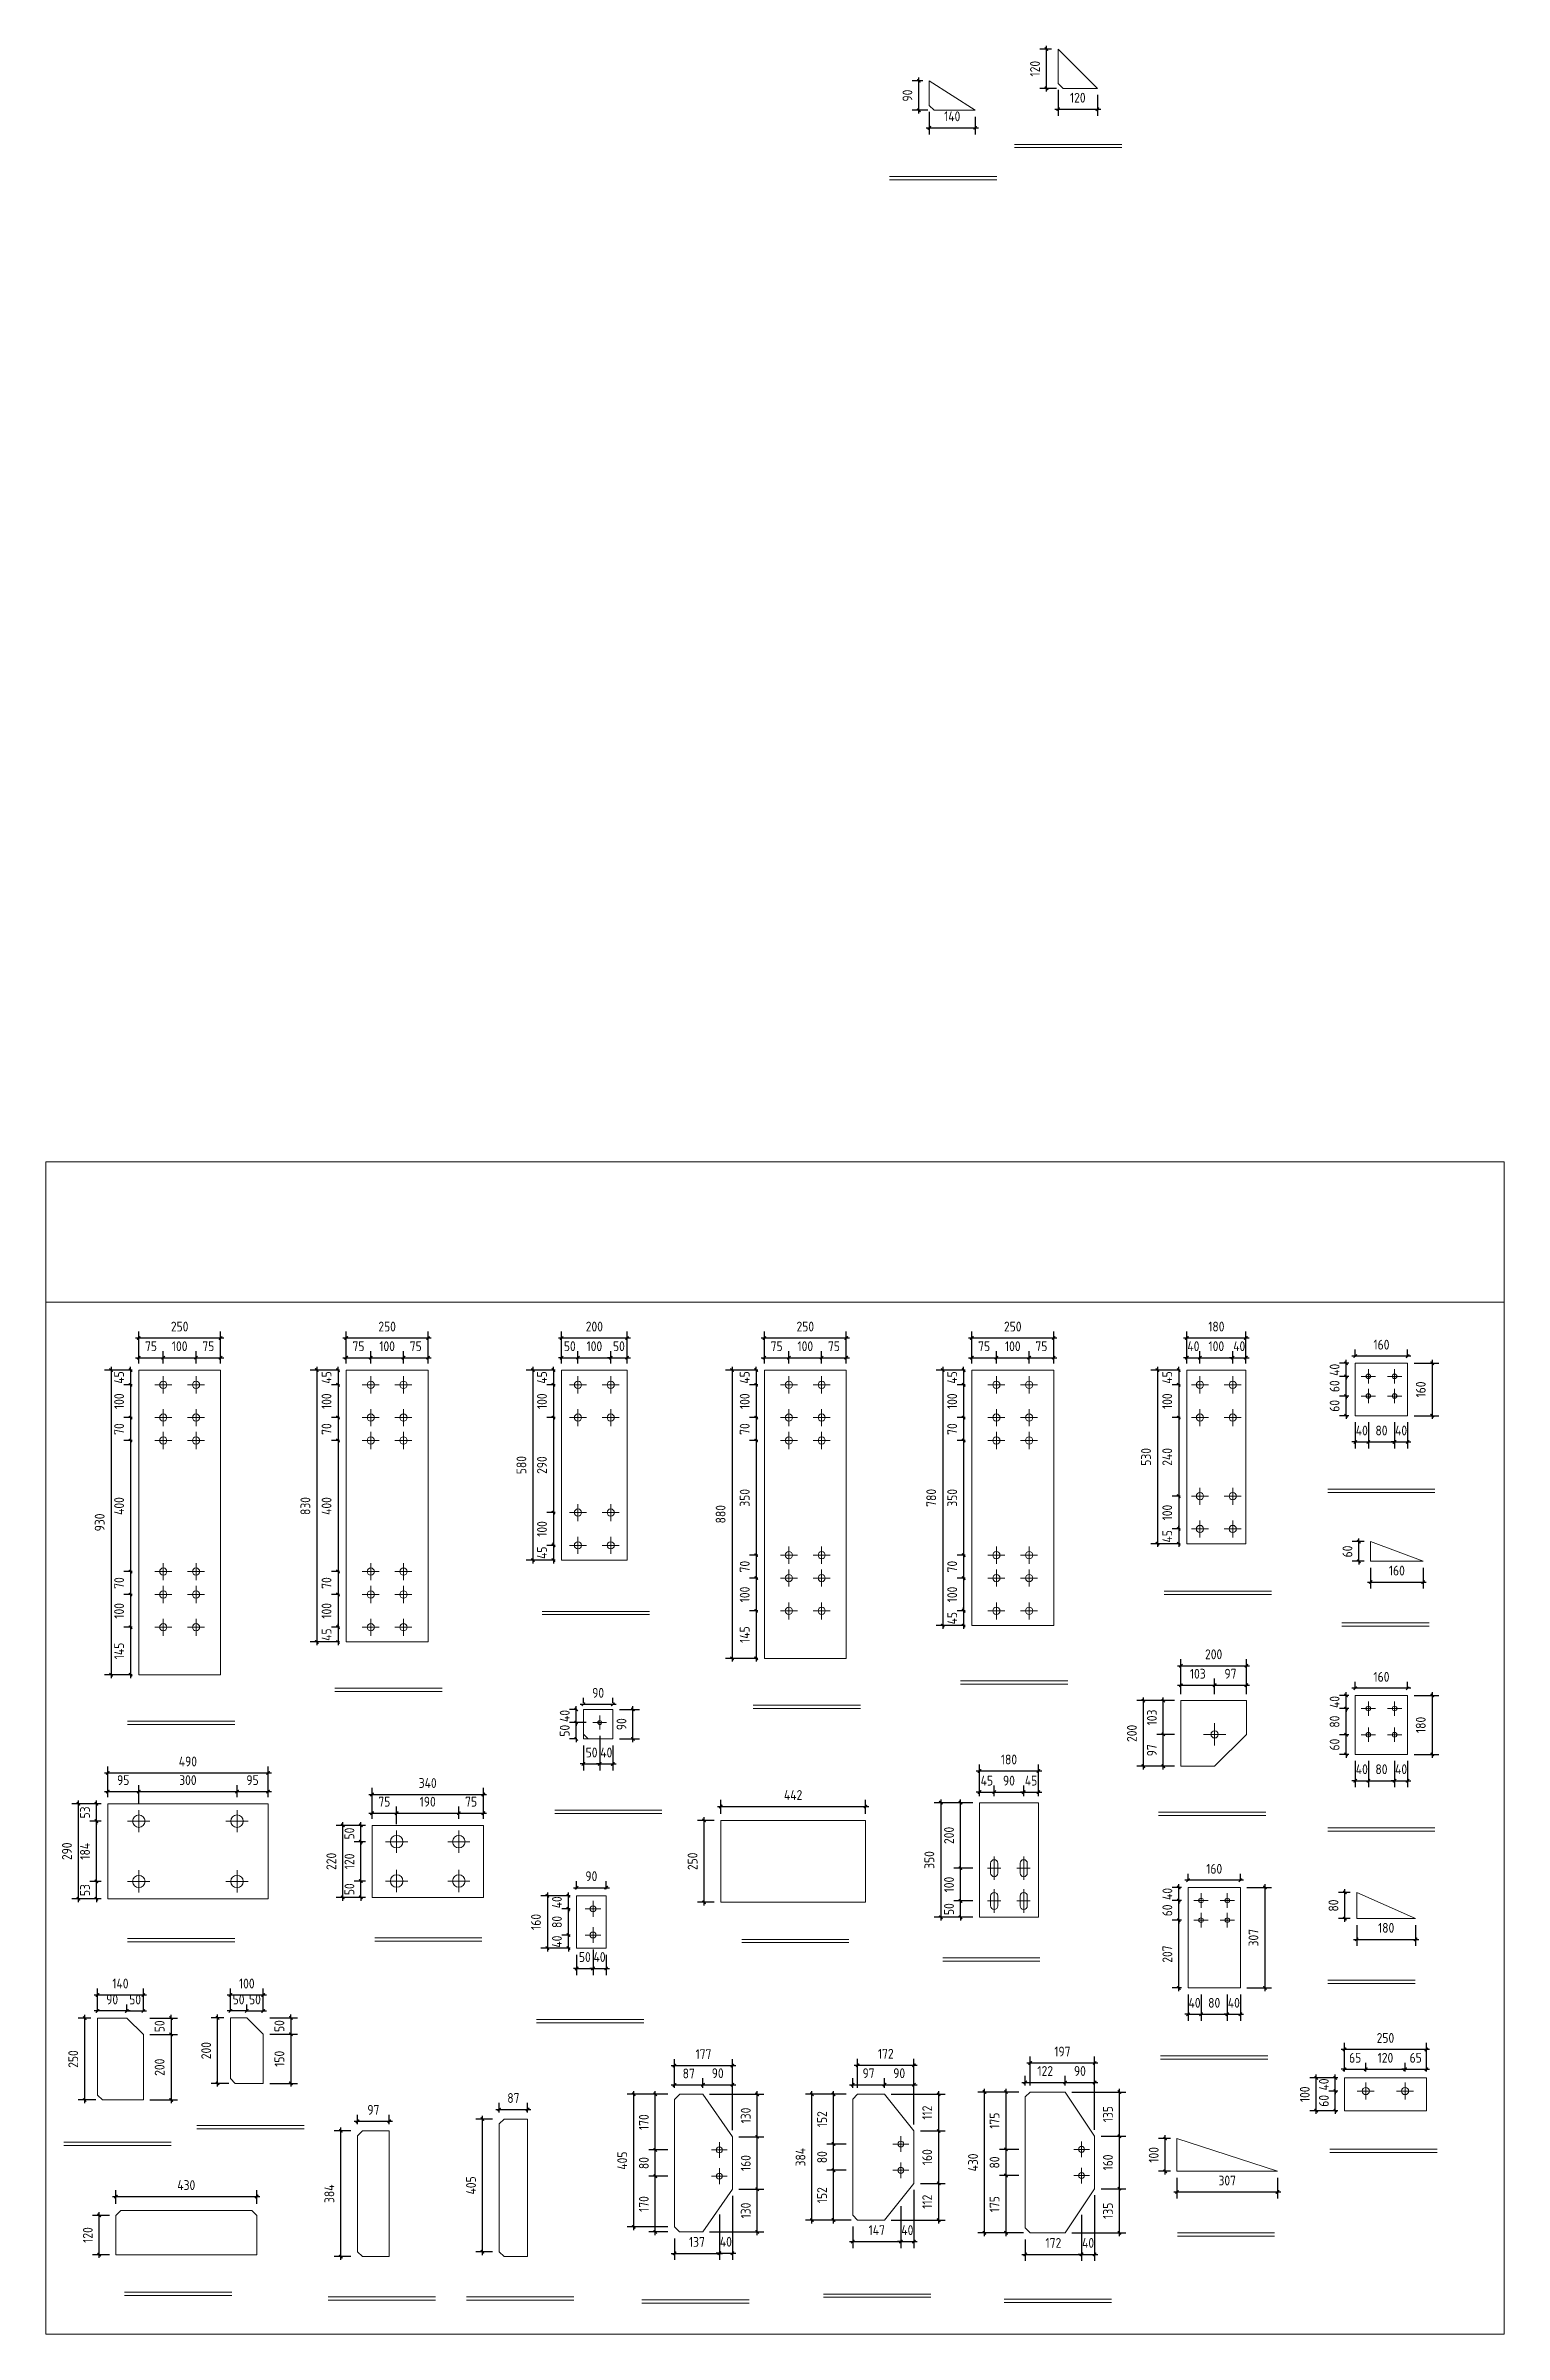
# Model space of a CAD drawing. Extents: x 485428 to 797698, y 56414 to 211814.
# Drawn here: x 668083 to 672538, y 155114 to 162100 of the extents above; entities that cross this region are included whole.
import ezdxf

# ---------------------------------------------------------------- set-up
doc = ezdxf.new("R2010")
doc.units = 0
doc.header["$LTSCALE"] = 1000
doc.header["$MEASUREMENT"] = 0
doc.styles.get("Standard").update_dxf_attribs({"font": 'gbenor.shx', "bigfont": 'gbcbig.shx'})
doc.dimstyles.get("Standard").update_dxf_attribs({"dimscale": 100, "dimtxt": 2, "dimasz": 0.4, "dimexe": 0.5, "dimexo": 1, "dimgap": 0.5, "dimtad": 1, "dimdec": 0, "dimzin": 0, "dimdsep": 46, "dimtxsty": 'Standard', "dimblk": 'ARCHTICK', "dimcen": 0.09, "dimadec": 0, "dimazin": 0, "dimtfac": 1, "dimtdec": 0, "dimtix": 1, "dimtmove": 2, "dimatfit": 3, "dimfxl": 1, "dimtolj": 1, "dimtzin": 0, "dimarcsym": 0})

msp = doc.modelspace()

# ---------------------------------------------------------------- blocks, each defined once
blk = doc.blocks.new('_ArchTick')
at = {"color": 0, "linetype": 'ByBlock', "const_width": 0.4}
blk.add_lwpolyline([(-0.5, -0.5), (0.5, 0.5)], dxfattribs=at)
blk = doc.blocks.new('*D260')
at = {"color": 3, "lineweight": -2}
for p, q in [((672083, 157898.1), (672083, 157817.8)), ((672123, 157898.1), (672123, 157817.8)), ((672083, 157837.8), (672073, 157837.8)), ((672083, 157837.8), (672123, 157837.8)), ((672123, 157837.8), (672133, 157837.8))]:
    blk.add_line(p, q, dxfattribs=at)
at = {"layer": 'Defpoints', "color": 0}
for p in [(672083, 157918.1), (672123, 157918.1), (672123, 157837.8)]:
    blk.add_point(p, dxfattribs=at)
at = {"color": 3, "lineweight": -2, "xscale": 10, "yscale": 10, "zscale": 10}
blk.add_blockref('_ArchTick', (672083, 157837.8), dxfattribs=at)
at = {"color": 3, "lineweight": -2, "xscale": 10, "yscale": 10, "zscale": 10, "rotation": 180}
blk.add_blockref('_ArchTick', (672123, 157837.8), dxfattribs=at)
at = {"color": 0, "lineweight": 15, "insert": (672103, 157872.8), "char_height": 30, "attachment_point": 5}
blk.add_mtext('\\A1;40', dxfattribs=at)
blk = doc.blocks.new('*D255')
at = {"color": 3, "lineweight": -2}
for p, q in [((672123, 157898.1), (672123, 157817.8)), ((672203, 157898.1), (672203, 157817.8)), ((672113, 157837.8), (672213, 157837.8))]:
    blk.add_line(p, q, dxfattribs=at)
at = {"layer": 'Defpoints', "color": 0}
for p in [(672123, 157918.1), (672203, 157918.1), (672203, 157837.8)]:
    blk.add_point(p, dxfattribs=at)
at = {"color": 3, "lineweight": -2, "xscale": 10, "yscale": 10, "zscale": 10, "rotation": 180}
blk.add_blockref('_ArchTick', (672123, 157837.8), dxfattribs=at)
at = {"color": 3, "lineweight": -2, "xscale": 10, "yscale": 10, "zscale": 10}
blk.add_blockref('_ArchTick', (672203, 157837.8), dxfattribs=at)
at = {"color": 0, "lineweight": 15, "insert": (672163, 157872.8), "char_height": 30, "attachment_point": 5}
blk.add_mtext('\\A1;80', dxfattribs=at)
blk = doc.blocks.new('*D256')
at = {"color": 3, "lineweight": -2}
for p, q in [((672203, 157898.1), (672203, 157817.8)), ((672243, 157898.1), (672243, 157817.8)), ((672203, 157837.8), (672193, 157837.8)), ((672203, 157837.8), (672243, 157837.8)), ((672243, 157837.8), (672253, 157837.8))]:
    blk.add_line(p, q, dxfattribs=at)
at = {"layer": 'Defpoints', "color": 0}
for p in [(672203, 157918.1), (672243, 157918.1), (672243, 157837.8)]:
    blk.add_point(p, dxfattribs=at)
at = {"color": 3, "lineweight": -2, "xscale": 10, "yscale": 10, "zscale": 10}
blk.add_blockref('_ArchTick', (672203, 157837.8), dxfattribs=at)
at = {"color": 3, "lineweight": -2, "xscale": 10, "yscale": 10, "zscale": 10, "rotation": 180}
blk.add_blockref('_ArchTick', (672243, 157837.8), dxfattribs=at)
at = {"color": 0, "lineweight": 15, "insert": (672223, 157872.8), "char_height": 30, "attachment_point": 5}
blk.add_mtext('\\A1;40', dxfattribs=at)
blk = doc.blocks.new('*D257')
at = {"color": 3, "lineweight": -2}
for p, q in [((672063, 157978.1), (672034.9, 157978.1)), ((672054.9, 157978.1), (672054.9, 157988.1)), ((672054.9, 157918.1), (672054.9, 157978.1)), ((672063, 157918.1), (672034.9, 157918.1)), ((672054.9, 157918.1), (672054.9, 157908.1))]:
    blk.add_line(p, q, dxfattribs=at)
at = {"layer": 'Defpoints', "color": 0}
for p in [(672054.9, 157978.1), (672083, 157978.1), (672083, 157918.1)]:
    blk.add_point(p, dxfattribs=at)
at = {"color": 3, "lineweight": -2, "xscale": 10, "yscale": 10, "zscale": 10}
for p, rotation in [((672054.9, 157978.1), 270), ((672054.9, 157918.1), 90)]:
    blk.add_blockref('_ArchTick', p, dxfattribs=dict(at, rotation=rotation))
at = {"color": 0, "lineweight": 15, "insert": (672019.9, 157948.1), "char_height": 30, "attachment_point": 5, "rotation": 90}
blk.add_mtext('\\A1;60', dxfattribs=at)
blk = doc.blocks.new('*D258')
at = {"color": 3, "lineweight": -2}
for p, q in [((672063, 158038.1), (672034.9, 158038.1)), ((672054.9, 158038.1), (672054.9, 158048.1)), ((672054.9, 157978.1), (672054.9, 158038.1)), ((672063, 157978.1), (672034.9, 157978.1)), ((672054.9, 157978.1), (672054.9, 157968.1))]:
    blk.add_line(p, q, dxfattribs=at)
at = {"layer": 'Defpoints', "color": 0}
for p in [(672054.9, 158038.1), (672083, 158038.1), (672083, 157978.1)]:
    blk.add_point(p, dxfattribs=at)
at = {"color": 3, "lineweight": -2, "xscale": 10, "yscale": 10, "zscale": 10}
for p, rotation in [((672054.9, 158038.1), 270), ((672054.9, 157978.1), 90)]:
    blk.add_blockref('_ArchTick', p, dxfattribs=dict(at, rotation=rotation))
at = {"color": 0, "lineweight": 15, "insert": (672019.9, 158008.1), "char_height": 30, "attachment_point": 5, "rotation": 90}
blk.add_mtext('\\A1;60', dxfattribs=at)
blk = doc.blocks.new('*D261')
at = {"color": 3, "lineweight": -2}
for p, q in [((672054.9, 158078.1), (672054.9, 158088.1)), ((672063, 158078.1), (672034.9, 158078.1)), ((672063, 158038.1), (672034.9, 158038.1)), ((672054.9, 158038.1), (672054.9, 158078.1)), ((672054.9, 158038.1), (672054.9, 158028.1))]:
    blk.add_line(p, q, dxfattribs=at)
at = {"layer": 'Defpoints', "color": 0}
for p in [(672054.9, 158078.1), (672083, 158078.1), (672083, 158038.1)]:
    blk.add_point(p, dxfattribs=at)
at = {"color": 3, "lineweight": -2, "xscale": 10, "yscale": 10, "zscale": 10}
for p, rotation in [((672054.9, 158078.1), 270), ((672054.9, 158038.1), 90)]:
    blk.add_blockref('_ArchTick', p, dxfattribs=dict(at, rotation=rotation))
at = {"color": 0, "lineweight": 15, "insert": (672019.9, 158058.1), "char_height": 30, "attachment_point": 5, "rotation": 90}
blk.add_mtext('\\A1;40', dxfattribs=at)
blk = doc.blocks.new('*D262')
at = {"color": 3, "lineweight": -2}
for p, q in [((672253, 158099.9), (672073, 158099.9)), ((672083, 158098.1), (672083, 158119.9)), ((672243, 158098.1), (672243, 158119.9))]:
    blk.add_line(p, q, dxfattribs=at)
at = {"layer": 'Defpoints', "color": 0}
for p in [(672083, 158099.9), (672083, 158078.1), (672243, 158078.1)]:
    blk.add_point(p, dxfattribs=at)
at = {"color": 3, "lineweight": -2, "xscale": 10, "yscale": 10, "zscale": 10, "rotation": 180}
blk.add_blockref('_ArchTick', (672083, 158099.9), dxfattribs=at)
at = {"color": 3, "lineweight": -2, "xscale": 10, "yscale": 10, "zscale": 10}
blk.add_blockref('_ArchTick', (672243, 158099.9), dxfattribs=at)
at = {"color": 0, "lineweight": 15, "insert": (672163, 158134.9), "char_height": 30, "attachment_point": 5}
blk.add_mtext('\\A1;160', dxfattribs=at)
blk = doc.blocks.new('*D259')
at = {"color": 3, "lineweight": -2}
for p, q in [((672318, 158088.1), (672318, 157908.1)), ((672263, 158078.1), (672338, 158078.1)), ((672263, 157918.1), (672338, 157918.1))]:
    blk.add_line(p, q, dxfattribs=at)
at = {"layer": 'Defpoints', "color": 0}
for p in [(672243, 158078.1), (672243, 157918.1), (672318, 157918.1)]:
    blk.add_point(p, dxfattribs=at)
at = {"color": 3, "lineweight": -2, "xscale": 10, "yscale": 10, "zscale": 10}
for p, rotation in [((672318, 158078.1), 90), ((672318, 157918.1), 270)]:
    blk.add_blockref('_ArchTick', p, dxfattribs=dict(at, rotation=rotation))
at = {"color": 0, "lineweight": 15, "insert": (672283, 157998.1), "char_height": 30, "attachment_point": 5, "rotation": 90}
blk.add_mtext('\\A1;160', dxfattribs=at)
blk = doc.blocks.new('*D263')
at = {"color": 3, "lineweight": -2}
for p, q in [((669725.3, 156911.4), (669725.3, 156834.9)), ((669775.3, 156940.4), (669775.3, 156834.9)), ((669725.3, 156854.9), (669715.3, 156854.9)), ((669725.3, 156854.9), (669775.3, 156854.9)), ((669775.3, 156854.9), (669785.3, 156854.9))]:
    blk.add_line(p, q, dxfattribs=at)
at = {"layer": 'Defpoints', "color": 0}
for p in [(669725.3, 156931.4), (669775.3, 156960.4), (669775.3, 156854.9)]:
    blk.add_point(p, dxfattribs=at)
at = {"color": 3, "lineweight": -2, "xscale": 10, "yscale": 10, "zscale": 10}
blk.add_blockref('_ArchTick', (669725.3, 156854.9), dxfattribs=at)
at = {"color": 3, "lineweight": -2, "xscale": 10, "yscale": 10, "zscale": 10, "rotation": 180}
blk.add_blockref('_ArchTick', (669775.3, 156854.9), dxfattribs=at)
at = {"color": 0, "lineweight": 15, "insert": (669750.3, 156889.9), "char_height": 30, "attachment_point": 5}
blk.add_mtext('\\A1;50', dxfattribs=at)
blk = doc.blocks.new('*D264')
at = {"color": 3, "lineweight": -2}
for p, q in [((669775.3, 156940.4), (669775.3, 156834.9)), ((669815.3, 156911.4), (669815.3, 156834.9)), ((669775.3, 156854.9), (669765.3, 156854.9)), ((669775.3, 156854.9), (669815.3, 156854.9)), ((669815.3, 156854.9), (669825.3, 156854.9))]:
    blk.add_line(p, q, dxfattribs=at)
at = {"layer": 'Defpoints', "color": 0}
for p in [(669775.3, 156960.4), (669815.3, 156931.4), (669815.3, 156854.9)]:
    blk.add_point(p, dxfattribs=at)
at = {"color": 3, "lineweight": -2, "xscale": 10, "yscale": 10, "zscale": 10}
blk.add_blockref('_ArchTick', (669775.3, 156854.9), dxfattribs=at)
at = {"color": 3, "lineweight": -2, "xscale": 10, "yscale": 10, "zscale": 10, "rotation": 180}
blk.add_blockref('_ArchTick', (669815.3, 156854.9), dxfattribs=at)
at = {"color": 0, "lineweight": 15, "insert": (669795.3, 156889.9), "char_height": 30, "attachment_point": 5}
blk.add_mtext('\\A1;40', dxfattribs=at)
blk = doc.blocks.new('*D265')
at = {"color": 3, "lineweight": -2}
for p, q in [((669734.3, 156981.4), (669683.3, 156981.4)), ((669703.3, 156981.4), (669703.3, 156991.4)), ((669703.3, 156931.4), (669703.3, 156981.4)), ((669705.3, 156931.4), (669683.3, 156931.4)), ((669703.3, 156931.4), (669703.3, 156921.4))]:
    blk.add_line(p, q, dxfattribs=at)
at = {"layer": 'Defpoints', "color": 0}
for p in [(669703.3, 156981.4), (669754.3, 156981.4), (669725.3, 156931.4)]:
    blk.add_point(p, dxfattribs=at)
at = {"color": 3, "lineweight": -2, "xscale": 10, "yscale": 10, "zscale": 10}
for p, rotation in [((669703.3, 156981.4), 270), ((669703.3, 156931.4), 90)]:
    blk.add_blockref('_ArchTick', p, dxfattribs=dict(at, rotation=rotation))
at = {"color": 0, "lineweight": 15, "insert": (669668.3, 156956.4), "char_height": 30, "attachment_point": 5, "rotation": 90}
blk.add_mtext('\\A1;50', dxfattribs=at)
blk = doc.blocks.new('*D266')
at = {"color": 3, "lineweight": -2}
for p, q in [((669705.3, 157021.4), (669683.3, 157021.4)), ((669734.3, 156981.4), (669683.3, 156981.4)), ((669703.3, 157021.4), (669703.3, 157031.4)), ((669703.3, 156981.4), (669703.3, 157021.4)), ((669703.3, 156981.4), (669703.3, 156971.4))]:
    blk.add_line(p, q, dxfattribs=at)
at = {"layer": 'Defpoints', "color": 0}
for p in [(669703.3, 157021.4), (669725.3, 157021.4), (669754.3, 156981.4)]:
    blk.add_point(p, dxfattribs=at)
at = {"color": 3, "lineweight": -2, "xscale": 10, "yscale": 10, "zscale": 10}
for p, rotation in [((669703.3, 157021.4), 270), ((669703.3, 156981.4), 90)]:
    blk.add_blockref('_ArchTick', p, dxfattribs=dict(at, rotation=rotation))
at = {"color": 0, "lineweight": 15, "insert": (669668.3, 157001.4), "char_height": 30, "attachment_point": 5, "rotation": 90}
blk.add_mtext('\\A1;40', dxfattribs=at)
blk = doc.blocks.new('*D267')
at = {"color": 3, "lineweight": -2}
for p, q in [((669725.3, 157041.4), (669725.3, 157057)), ((669815.3, 157041.4), (669815.3, 157057)), ((669715.3, 157037), (669825.3, 157037))]:
    blk.add_line(p, q, dxfattribs=at)
at = {"layer": 'Defpoints', "color": 0}
for p in [(669725.3, 157021.4), (669815.3, 157037), (669815.3, 157021.4)]:
    blk.add_point(p, dxfattribs=at)
at = {"color": 3, "lineweight": -2, "xscale": 10, "yscale": 10, "zscale": 10, "rotation": 180}
blk.add_blockref('_ArchTick', (669725.3, 157037), dxfattribs=at)
at = {"color": 3, "lineweight": -2, "xscale": 10, "yscale": 10, "zscale": 10}
blk.add_blockref('_ArchTick', (669815.3, 157037), dxfattribs=at)
at = {"color": 0, "lineweight": 15, "insert": (669770.3, 157072), "char_height": 30, "attachment_point": 5}
blk.add_mtext('\\A1;90', dxfattribs=at)
blk = doc.blocks.new('*D268')
at = {"color": 3, "lineweight": -2}
for p, q in [((669835.3, 157021.4), (669896.6, 157021.4)), ((669876.6, 156921.4), (669876.6, 157031.4)), ((669835.3, 156931.4), (669896.6, 156931.4))]:
    blk.add_line(p, q, dxfattribs=at)
at = {"layer": 'Defpoints', "color": 0}
for p in [(669815.3, 157021.4), (669876.6, 157021.4), (669815.3, 156931.4)]:
    blk.add_point(p, dxfattribs=at)
at = {"color": 3, "lineweight": -2, "xscale": 10, "yscale": 10, "zscale": 10}
for p, rotation in [((669876.6, 157021.4), 90), ((669876.6, 156931.4), 270)]:
    blk.add_blockref('_ArchTick', p, dxfattribs=dict(at, rotation=rotation))
at = {"color": 0, "lineweight": 15, "insert": (669841.6, 156976.4), "char_height": 30, "attachment_point": 5, "rotation": 90}
blk.add_mtext('\\A1;90', dxfattribs=at)
blk = doc.blocks.new('*D269')
at = {"color": 3, "lineweight": -2}
for p, q in [((668357.1, 158095.1), (668452.1, 158095.1)), ((668367.1, 158077.3), (668367.1, 158115.1)), ((668442.1, 158077.3), (668442.1, 158115.1))]:
    blk.add_line(p, q, dxfattribs=at)
at = {"layer": 'Defpoints', "color": 0}
for p in [(668442.1, 158095.1), (668367.1, 158057.3), (668442.1, 158057.3)]:
    blk.add_point(p, dxfattribs=at)
at = {"color": 3, "lineweight": -2, "xscale": 10, "yscale": 10, "zscale": 10, "rotation": 180}
blk.add_blockref('_ArchTick', (668367.1, 158095.1), dxfattribs=at)
at = {"color": 3, "lineweight": -2, "xscale": 10, "yscale": 10, "zscale": 10}
blk.add_blockref('_ArchTick', (668442.1, 158095.1), dxfattribs=at)
at = {"color": 0, "lineweight": 15, "insert": (668404.6, 158130.1), "char_height": 30, "attachment_point": 5}
blk.add_mtext('\\A1;75', dxfattribs=at)
blk = doc.blocks.new('*D270')
at = {"color": 3, "lineweight": -2}
for p, q in [((668432.1, 158095.1), (668552.1, 158095.1)), ((668442.1, 158077.3), (668442.1, 158115.1)), ((668542.1, 158077.3), (668542.1, 158115.1))]:
    blk.add_line(p, q, dxfattribs=at)
at = {"layer": 'Defpoints', "color": 0}
for p in [(668542.1, 158095.1), (668442.1, 158057.3), (668542.1, 158057.3)]:
    blk.add_point(p, dxfattribs=at)
at = {"color": 3, "lineweight": -2, "xscale": 10, "yscale": 10, "zscale": 10, "rotation": 180}
blk.add_blockref('_ArchTick', (668442.1, 158095.1), dxfattribs=at)
at = {"color": 3, "lineweight": -2, "xscale": 10, "yscale": 10, "zscale": 10}
blk.add_blockref('_ArchTick', (668542.1, 158095.1), dxfattribs=at)
at = {"color": 0, "lineweight": 15, "insert": (668492.1, 158130.1), "char_height": 30, "attachment_point": 5}
blk.add_mtext('\\A1;100', dxfattribs=at)
blk = doc.blocks.new('*D271')
at = {"color": 3, "lineweight": -2}
for p, q in [((668532.1, 158095.1), (668627.1, 158095.1)), ((668542.1, 158077.3), (668542.1, 158115.1)), ((668617.1, 158077.3), (668617.1, 158115.1))]:
    blk.add_line(p, q, dxfattribs=at)
at = {"layer": 'Defpoints', "color": 0}
for p in [(668617.1, 158095.1), (668542.1, 158057.3), (668617.1, 158057.3)]:
    blk.add_point(p, dxfattribs=at)
at = {"color": 3, "lineweight": -2, "xscale": 10, "yscale": 10, "zscale": 10, "rotation": 180}
blk.add_blockref('_ArchTick', (668542.1, 158095.1), dxfattribs=at)
at = {"color": 3, "lineweight": -2, "xscale": 10, "yscale": 10, "zscale": 10}
blk.add_blockref('_ArchTick', (668617.1, 158095.1), dxfattribs=at)
at = {"color": 0, "lineweight": 15, "insert": (668579.6, 158130.1), "char_height": 30, "attachment_point": 5}
blk.add_mtext('\\A1;75', dxfattribs=at)
blk = doc.blocks.new('*D272')
at = {"color": 3, "lineweight": -2}
for p, q in [((668347.1, 158057.3), (668322.1, 158057.3)), ((668342.1, 158057.3), (668342.1, 158067.3)), ((668342.1, 158057.3), (668342.1, 158012.3)), ((668347.1, 158012.3), (668322.1, 158012.3)), ((668342.1, 158012.3), (668342.1, 158002.3))]:
    blk.add_line(p, q, dxfattribs=at)
at = {"layer": 'Defpoints', "color": 0}
for p in [(668367.1, 158057.3), (668342.1, 158012.3), (668367.1, 158012.3)]:
    blk.add_point(p, dxfattribs=at)
at = {"color": 3, "lineweight": -2, "xscale": 10, "yscale": 10, "zscale": 10}
for p, rotation in [((668342.1, 158057.3), 270), ((668342.1, 158012.3), 90)]:
    blk.add_blockref('_ArchTick', p, dxfattribs=dict(at, rotation=rotation))
at = {"color": 0, "lineweight": 15, "insert": (668307.1, 158034.8), "char_height": 30, "attachment_point": 5, "rotation": 90}
blk.add_mtext('\\A1;45', dxfattribs=at)
blk = doc.blocks.new('*D273')
at = {"color": 3, "lineweight": -2}
for p, q in [((668342.1, 158022.3), (668342.1, 157902.3)), ((668347.1, 158012.3), (668322.1, 158012.3)), ((668347.1, 157912.3), (668322.1, 157912.3))]:
    blk.add_line(p, q, dxfattribs=at)
at = {"layer": 'Defpoints', "color": 0}
for p in [(668367.1, 158012.3), (668342.1, 157912.3), (668367.1, 157912.3)]:
    blk.add_point(p, dxfattribs=at)
at = {"color": 3, "lineweight": -2, "xscale": 10, "yscale": 10, "zscale": 10}
for p, rotation in [((668342.1, 158012.3), 90), ((668342.1, 157912.3), 270)]:
    blk.add_blockref('_ArchTick', p, dxfattribs=dict(at, rotation=rotation))
at = {"color": 0, "lineweight": 15, "insert": (668307.1, 157962.3), "char_height": 30, "attachment_point": 5, "rotation": 90}
blk.add_mtext('\\A1;100', dxfattribs=at)
blk = doc.blocks.new('*D274')
at = {"color": 3, "lineweight": -2}
for p, q in [((668347.1, 157912.3), (668322.1, 157912.3)), ((668342.1, 157922.3), (668342.1, 157832.3)), ((668347.1, 157842.3), (668322.1, 157842.3))]:
    blk.add_line(p, q, dxfattribs=at)
at = {"layer": 'Defpoints', "color": 0}
for p in [(668367.1, 157912.3), (668342.1, 157842.3), (668367.1, 157842.3)]:
    blk.add_point(p, dxfattribs=at)
at = {"color": 3, "lineweight": -2, "xscale": 10, "yscale": 10, "zscale": 10}
for p, rotation in [((668342.1, 157912.3), 90), ((668342.1, 157842.3), 270)]:
    blk.add_blockref('_ArchTick', p, dxfattribs=dict(at, rotation=rotation))
at = {"color": 0, "lineweight": 15, "insert": (668307.1, 157877.3), "char_height": 30, "attachment_point": 5, "rotation": 90}
blk.add_mtext('\\A1;70', dxfattribs=at)
blk = doc.blocks.new('*D275')
at = {"color": 3, "lineweight": -2}
for p, q in [((668347.1, 157842.3), (668322.1, 157842.3)), ((668342.1, 157852.3), (668342.1, 157432.3)), ((668347.1, 157442.3), (668322.1, 157442.3))]:
    blk.add_line(p, q, dxfattribs=at)
at = {"layer": 'Defpoints', "color": 0}
for p in [(668367.1, 157842.3), (668342.1, 157442.3), (668367.1, 157442.3)]:
    blk.add_point(p, dxfattribs=at)
at = {"color": 3, "lineweight": -2, "xscale": 10, "yscale": 10, "zscale": 10}
for p, rotation in [((668342.1, 157842.3), 90), ((668342.1, 157442.3), 270)]:
    blk.add_blockref('_ArchTick', p, dxfattribs=dict(at, rotation=rotation))
at = {"color": 0, "lineweight": 15, "insert": (668307.1, 157642.3), "char_height": 30, "attachment_point": 5, "rotation": 90}
blk.add_mtext('\\A1;400', dxfattribs=at)
blk = doc.blocks.new('*D276')
at = {"color": 3, "lineweight": -2}
for p, q in [((668347.1, 157442.3), (668322.1, 157442.3)), ((668342.1, 157452.3), (668342.1, 157362.3)), ((668347.1, 157372.3), (668322.1, 157372.3))]:
    blk.add_line(p, q, dxfattribs=at)
at = {"layer": 'Defpoints', "color": 0}
for p in [(668367.1, 157442.3), (668342.1, 157372.3), (668367.1, 157372.3)]:
    blk.add_point(p, dxfattribs=at)
at = {"color": 3, "lineweight": -2, "xscale": 10, "yscale": 10, "zscale": 10}
for p, rotation in [((668342.1, 157442.3), 90), ((668342.1, 157372.3), 270)]:
    blk.add_blockref('_ArchTick', p, dxfattribs=dict(at, rotation=rotation))
at = {"color": 0, "lineweight": 15, "insert": (668307.1, 157407.3), "char_height": 30, "attachment_point": 5, "rotation": 90}
blk.add_mtext('\\A1;70', dxfattribs=at)
blk = doc.blocks.new('*D277')
at = {"color": 3, "lineweight": -2}
for p, q in [((668347.1, 157372.3), (668322.1, 157372.3)), ((668342.1, 157382.3), (668342.1, 157262.3)), ((668347.1, 157272.3), (668322.1, 157272.3))]:
    blk.add_line(p, q, dxfattribs=at)
at = {"layer": 'Defpoints', "color": 0}
for p in [(668367.1, 157372.3), (668342.1, 157272.3), (668367.1, 157272.3)]:
    blk.add_point(p, dxfattribs=at)
at = {"color": 3, "lineweight": -2, "xscale": 10, "yscale": 10, "zscale": 10}
for p, rotation in [((668342.1, 157372.3), 90), ((668342.1, 157272.3), 270)]:
    blk.add_blockref('_ArchTick', p, dxfattribs=dict(at, rotation=rotation))
at = {"color": 0, "lineweight": 15, "insert": (668307.1, 157322.3), "char_height": 30, "attachment_point": 5, "rotation": 90}
blk.add_mtext('\\A1;100', dxfattribs=at)
blk = doc.blocks.new('*D278')
at = {"color": 3, "lineweight": -2}
for p, q in [((668347.1, 157272.3), (668322.1, 157272.3)), ((668342.1, 157282.3), (668342.1, 157117.3)), ((668347.1, 157127.3), (668322.1, 157127.3))]:
    blk.add_line(p, q, dxfattribs=at)
at = {"layer": 'Defpoints', "color": 0}
for p in [(668367.1, 157272.3), (668342.1, 157127.3), (668367.1, 157127.3)]:
    blk.add_point(p, dxfattribs=at)
at = {"color": 3, "lineweight": -2, "xscale": 10, "yscale": 10, "zscale": 10}
for p, rotation in [((668342.1, 157272.3), 90), ((668342.1, 157127.3), 270)]:
    blk.add_blockref('_ArchTick', p, dxfattribs=dict(at, rotation=rotation))
at = {"color": 0, "lineweight": 15, "insert": (668307.1, 157199.8), "char_height": 30, "attachment_point": 5, "rotation": 90}
blk.add_mtext('\\A1;145', dxfattribs=at)
blk = doc.blocks.new('*D279')
at = {"color": 3, "lineweight": -2}
for p, q in [((668347.1, 158057.3), (668262.8, 158057.3)), ((668282.8, 158067.3), (668282.8, 157117.3)), ((668347.1, 157127.3), (668262.8, 157127.3))]:
    blk.add_line(p, q, dxfattribs=at)
at = {"layer": 'Defpoints', "color": 0}
for p in [(668367.1, 158057.3), (668282.8, 157127.3), (668367.1, 157127.3)]:
    blk.add_point(p, dxfattribs=at)
at = {"color": 3, "lineweight": -2, "xscale": 10, "yscale": 10, "zscale": 10}
for p, rotation in [((668282.8, 158057.3), 90), ((668282.8, 157127.3), 270)]:
    blk.add_blockref('_ArchTick', p, dxfattribs=dict(at, rotation=rotation))
at = {"color": 0, "lineweight": 15, "insert": (668247.8, 157592.3), "char_height": 30, "attachment_point": 5, "rotation": 90}
blk.add_mtext('\\A1;930', dxfattribs=at)
blk = doc.blocks.new('*D280')
at = {"color": 3, "lineweight": -2}
for p, q in [((668367.1, 158077.3), (668367.1, 158175.1)), ((668617.1, 158077.3), (668617.1, 158175.1)), ((668627.1, 158155.1), (668357.1, 158155.1))]:
    blk.add_line(p, q, dxfattribs=at)
at = {"layer": 'Defpoints', "color": 0}
for p in [(668367.1, 158155.1), (668367.1, 158057.3), (668617.1, 158057.3)]:
    blk.add_point(p, dxfattribs=at)
at = {"color": 3, "lineweight": -2, "xscale": 10, "yscale": 10, "zscale": 10, "rotation": 180}
blk.add_blockref('_ArchTick', (668367.1, 158155.1), dxfattribs=at)
at = {"color": 3, "lineweight": -2, "xscale": 10, "yscale": 10, "zscale": 10}
blk.add_blockref('_ArchTick', (668617.1, 158155.1), dxfattribs=at)
at = {"color": 0, "lineweight": 15, "insert": (668492.1, 158190.1), "char_height": 30, "attachment_point": 5}
blk.add_mtext('\\A1;250', dxfattribs=at)
blk = doc.blocks.new('*D288')
at = {"color": 3, "lineweight": -2}
for p, q in [((668990.8, 158095.1), (669085.8, 158095.1)), ((669000.8, 158077.3), (669000.8, 158115.1)), ((669075.8, 158077.3), (669075.8, 158115.1))]:
    blk.add_line(p, q, dxfattribs=at)
at = {"layer": 'Defpoints', "color": 0}
for p in [(669075.8, 158095.1), (669000.8, 158057.3), (669075.8, 158057.3)]:
    blk.add_point(p, dxfattribs=at)
at = {"color": 3, "lineweight": -2, "xscale": 10, "yscale": 10, "zscale": 10, "rotation": 180}
blk.add_blockref('_ArchTick', (669000.8, 158095.1), dxfattribs=at)
at = {"color": 3, "lineweight": -2, "xscale": 10, "yscale": 10, "zscale": 10}
blk.add_blockref('_ArchTick', (669075.8, 158095.1), dxfattribs=at)
at = {"color": 0, "lineweight": 15, "insert": (669038.3, 158130.1), "char_height": 30, "attachment_point": 5}
blk.add_mtext('\\A1;75', dxfattribs=at)
blk = doc.blocks.new('*D281')
at = {"color": 3, "lineweight": -2}
for p, q in [((669065.8, 158095.1), (669185.8, 158095.1)), ((669075.8, 158077.3), (669075.8, 158115.1)), ((669175.8, 158077.3), (669175.8, 158115.1))]:
    blk.add_line(p, q, dxfattribs=at)
at = {"layer": 'Defpoints', "color": 0}
for p in [(669175.8, 158095.1), (669075.8, 158057.3), (669175.8, 158057.3)]:
    blk.add_point(p, dxfattribs=at)
at = {"color": 3, "lineweight": -2, "xscale": 10, "yscale": 10, "zscale": 10, "rotation": 180}
blk.add_blockref('_ArchTick', (669075.8, 158095.1), dxfattribs=at)
at = {"color": 3, "lineweight": -2, "xscale": 10, "yscale": 10, "zscale": 10}
blk.add_blockref('_ArchTick', (669175.8, 158095.1), dxfattribs=at)
at = {"color": 0, "lineweight": 15, "insert": (669125.8, 158130.1), "char_height": 30, "attachment_point": 5}
blk.add_mtext('\\A1;100', dxfattribs=at)
blk = doc.blocks.new('*D289')
at = {"color": 3, "lineweight": -2}
for p, q in [((669165.8, 158095.1), (669260.8, 158095.1)), ((669175.8, 158077.3), (669175.8, 158115.1)), ((669250.8, 158077.3), (669250.8, 158115.1))]:
    blk.add_line(p, q, dxfattribs=at)
at = {"layer": 'Defpoints', "color": 0}
for p in [(669250.8, 158095.1), (669175.8, 158057.3), (669250.8, 158057.3)]:
    blk.add_point(p, dxfattribs=at)
at = {"color": 3, "lineweight": -2, "xscale": 10, "yscale": 10, "zscale": 10, "rotation": 180}
blk.add_blockref('_ArchTick', (669175.8, 158095.1), dxfattribs=at)
at = {"color": 3, "lineweight": -2, "xscale": 10, "yscale": 10, "zscale": 10}
blk.add_blockref('_ArchTick', (669250.8, 158095.1), dxfattribs=at)
at = {"color": 0, "lineweight": 15, "insert": (669213.3, 158130.1), "char_height": 30, "attachment_point": 5}
blk.add_mtext('\\A1;75', dxfattribs=at)
blk = doc.blocks.new('*D282')
at = {"color": 3, "lineweight": -2}
for p, q in [((668980.8, 158057.3), (668955.8, 158057.3)), ((668975.8, 158057.3), (668975.8, 158067.3)), ((668975.8, 158057.3), (668975.8, 158012.3)), ((668980.8, 158012.3), (668955.8, 158012.3)), ((668975.8, 158012.3), (668975.8, 158002.3))]:
    blk.add_line(p, q, dxfattribs=at)
at = {"layer": 'Defpoints', "color": 0}
for p in [(669000.8, 158057.3), (668975.8, 158012.3), (669000.8, 158012.3)]:
    blk.add_point(p, dxfattribs=at)
at = {"color": 3, "lineweight": -2, "xscale": 10, "yscale": 10, "zscale": 10}
for p, rotation in [((668975.8, 158057.3), 270), ((668975.8, 158012.3), 90)]:
    blk.add_blockref('_ArchTick', p, dxfattribs=dict(at, rotation=rotation))
at = {"color": 0, "lineweight": 15, "insert": (668940.8, 158034.8), "char_height": 30, "attachment_point": 5, "rotation": 90}
blk.add_mtext('\\A1;45', dxfattribs=at)
blk = doc.blocks.new('*D283')
at = {"color": 3, "lineweight": -2}
for p, q in [((668975.8, 158022.3), (668975.8, 157902.3)), ((668980.8, 158012.3), (668955.8, 158012.3)), ((668980.8, 157912.3), (668955.8, 157912.3))]:
    blk.add_line(p, q, dxfattribs=at)
at = {"layer": 'Defpoints', "color": 0}
for p in [(669000.8, 158012.3), (668975.8, 157912.3), (669000.8, 157912.3)]:
    blk.add_point(p, dxfattribs=at)
at = {"color": 3, "lineweight": -2, "xscale": 10, "yscale": 10, "zscale": 10}
for p, rotation in [((668975.8, 158012.3), 90), ((668975.8, 157912.3), 270)]:
    blk.add_blockref('_ArchTick', p, dxfattribs=dict(at, rotation=rotation))
at = {"color": 0, "lineweight": 15, "insert": (668940.8, 157962.3), "char_height": 30, "attachment_point": 5, "rotation": 90}
blk.add_mtext('\\A1;100', dxfattribs=at)
blk = doc.blocks.new('*D284')
at = {"color": 3, "lineweight": -2}
for p, q in [((668980.8, 157912.3), (668955.8, 157912.3)), ((668975.8, 157922.3), (668975.8, 157832.3)), ((668980.8, 157842.3), (668955.8, 157842.3))]:
    blk.add_line(p, q, dxfattribs=at)
at = {"layer": 'Defpoints', "color": 0}
for p in [(669000.8, 157912.3), (668975.8, 157842.3), (669000.8, 157842.3)]:
    blk.add_point(p, dxfattribs=at)
at = {"color": 3, "lineweight": -2, "xscale": 10, "yscale": 10, "zscale": 10}
for p, rotation in [((668975.8, 157912.3), 90), ((668975.8, 157842.3), 270)]:
    blk.add_blockref('_ArchTick', p, dxfattribs=dict(at, rotation=rotation))
at = {"color": 0, "lineweight": 15, "insert": (668940.8, 157877.3), "char_height": 30, "attachment_point": 5, "rotation": 90}
blk.add_mtext('\\A1;70', dxfattribs=at)
blk = doc.blocks.new('*D285')
at = {"color": 3, "lineweight": -2}
for p, q in [((668980.8, 157842.3), (668955.8, 157842.3)), ((668975.8, 157852.3), (668975.8, 157432.3)), ((668980.8, 157442.3), (668955.8, 157442.3))]:
    blk.add_line(p, q, dxfattribs=at)
at = {"layer": 'Defpoints', "color": 0}
for p in [(669000.8, 157842.3), (668975.8, 157442.3), (669000.8, 157442.3)]:
    blk.add_point(p, dxfattribs=at)
at = {"color": 3, "lineweight": -2, "xscale": 10, "yscale": 10, "zscale": 10}
for p, rotation in [((668975.8, 157842.3), 90), ((668975.8, 157442.3), 270)]:
    blk.add_blockref('_ArchTick', p, dxfattribs=dict(at, rotation=rotation))
at = {"color": 0, "lineweight": 15, "insert": (668940.8, 157642.3), "char_height": 30, "attachment_point": 5, "rotation": 90}
blk.add_mtext('\\A1;400', dxfattribs=at)
blk = doc.blocks.new('*D286')
at = {"color": 3, "lineweight": -2}
for p, q in [((668980.8, 157442.3), (668955.8, 157442.3)), ((668975.8, 157452.3), (668975.8, 157362.3)), ((668980.8, 157372.3), (668955.8, 157372.3))]:
    blk.add_line(p, q, dxfattribs=at)
at = {"layer": 'Defpoints', "color": 0}
for p in [(669000.8, 157442.3), (668975.8, 157372.3), (669000.8, 157372.3)]:
    blk.add_point(p, dxfattribs=at)
at = {"color": 3, "lineweight": -2, "xscale": 10, "yscale": 10, "zscale": 10}
for p, rotation in [((668975.8, 157442.3), 90), ((668975.8, 157372.3), 270)]:
    blk.add_blockref('_ArchTick', p, dxfattribs=dict(at, rotation=rotation))
at = {"color": 0, "lineweight": 15, "insert": (668940.8, 157407.3), "char_height": 30, "attachment_point": 5, "rotation": 90}
blk.add_mtext('\\A1;70', dxfattribs=at)
blk = doc.blocks.new('*D287')
at = {"color": 3, "lineweight": -2}
for p, q in [((668980.8, 157372.3), (668955.8, 157372.3)), ((668975.8, 157382.3), (668975.8, 157262.3)), ((668980.8, 157272.3), (668955.8, 157272.3))]:
    blk.add_line(p, q, dxfattribs=at)
at = {"layer": 'Defpoints', "color": 0}
for p in [(669000.8, 157372.3), (668975.8, 157272.3), (669000.8, 157272.3)]:
    blk.add_point(p, dxfattribs=at)
at = {"color": 3, "lineweight": -2, "xscale": 10, "yscale": 10, "zscale": 10}
for p, rotation in [((668975.8, 157372.3), 90), ((668975.8, 157272.3), 270)]:
    blk.add_blockref('_ArchTick', p, dxfattribs=dict(at, rotation=rotation))
at = {"color": 0, "lineweight": 15, "insert": (668940.8, 157322.3), "char_height": 30, "attachment_point": 5, "rotation": 90}
blk.add_mtext('\\A1;100', dxfattribs=at)
blk = doc.blocks.new('*D290')
at = {"color": 3, "lineweight": -2}
for p, q in [((668980.8, 157272.3), (668955.8, 157272.3)), ((668975.8, 157272.3), (668975.8, 157282.3)), ((668975.8, 157272.3), (668975.8, 157227.3)), ((668980.8, 157227.3), (668955.8, 157227.3)), ((668975.8, 157227.3), (668975.8, 157217.3))]:
    blk.add_line(p, q, dxfattribs=at)
at = {"layer": 'Defpoints', "color": 0}
for p in [(669000.8, 157272.3), (668975.8, 157227.3), (669000.8, 157227.3)]:
    blk.add_point(p, dxfattribs=at)
at = {"color": 3, "lineweight": -2, "xscale": 10, "yscale": 10, "zscale": 10}
for p, rotation in [((668975.8, 157272.3), 270), ((668975.8, 157227.3), 90)]:
    blk.add_blockref('_ArchTick', p, dxfattribs=dict(at, rotation=rotation))
at = {"color": 0, "lineweight": 15, "insert": (668940.8, 157249.8), "char_height": 30, "attachment_point": 5, "rotation": 90}
blk.add_mtext('\\A1;45', dxfattribs=at)
blk = doc.blocks.new('*D291')
at = {"color": 3, "lineweight": -2}
for p, q in [((668980.8, 158057.3), (668891.1, 158057.3)), ((668911.1, 158067.3), (668911.1, 157217.3)), ((668980.8, 157227.3), (668891.1, 157227.3))]:
    blk.add_line(p, q, dxfattribs=at)
at = {"layer": 'Defpoints', "color": 0}
for p in [(669000.8, 158057.3), (668911.1, 157227.3), (669000.8, 157227.3)]:
    blk.add_point(p, dxfattribs=at)
at = {"color": 3, "lineweight": -2, "xscale": 10, "yscale": 10, "zscale": 10}
for p, rotation in [((668911.1, 158057.3), 90), ((668911.1, 157227.3), 270)]:
    blk.add_blockref('_ArchTick', p, dxfattribs=dict(at, rotation=rotation))
at = {"color": 0, "lineweight": 15, "insert": (668876.1, 157642.3), "char_height": 30, "attachment_point": 5, "rotation": 90}
blk.add_mtext('\\A1;830', dxfattribs=at)
blk = doc.blocks.new('*D292')
at = {"color": 3, "lineweight": -2}
for p, q in [((669000.8, 158077.3), (669000.8, 158175.1)), ((669250.8, 158077.3), (669250.8, 158175.1)), ((669260.8, 158155.1), (668990.8, 158155.1))]:
    blk.add_line(p, q, dxfattribs=at)
at = {"layer": 'Defpoints', "color": 0}
for p in [(669000.8, 158155.1), (669000.8, 158057.3), (669250.8, 158057.3)]:
    blk.add_point(p, dxfattribs=at)
at = {"color": 3, "lineweight": -2, "xscale": 10, "yscale": 10, "zscale": 10, "rotation": 180}
blk.add_blockref('_ArchTick', (669000.8, 158155.1), dxfattribs=at)
at = {"color": 3, "lineweight": -2, "xscale": 10, "yscale": 10, "zscale": 10}
blk.add_blockref('_ArchTick', (669250.8, 158155.1), dxfattribs=at)
at = {"color": 0, "lineweight": 15, "insert": (669125.8, 158190.1), "char_height": 30, "attachment_point": 5}
blk.add_mtext('\\A1;250', dxfattribs=at)
blk = doc.blocks.new('*D300')
at = {"color": 3, "lineweight": -2}
for p, q in [((669658.8, 158095.1), (669648.8, 158095.1)), ((669658.8, 158077.3), (669658.8, 158115.1)), ((669658.8, 158095.1), (669708.8, 158095.1)), ((669708.8, 158077.3), (669708.8, 158115.1)), ((669708.8, 158095.1), (669718.8, 158095.1))]:
    blk.add_line(p, q, dxfattribs=at)
at = {"layer": 'Defpoints', "color": 0}
for p in [(669708.8, 158095.1), (669658.8, 158057.3), (669708.8, 158057.3)]:
    blk.add_point(p, dxfattribs=at)
at = {"color": 3, "lineweight": -2, "xscale": 10, "yscale": 10, "zscale": 10}
blk.add_blockref('_ArchTick', (669658.8, 158095.1), dxfattribs=at)
at = {"color": 3, "lineweight": -2, "xscale": 10, "yscale": 10, "zscale": 10, "rotation": 180}
blk.add_blockref('_ArchTick', (669708.8, 158095.1), dxfattribs=at)
at = {"color": 0, "lineweight": 15, "insert": (669683.8, 158130.1), "char_height": 30, "attachment_point": 5}
blk.add_mtext('\\A1;50', dxfattribs=at)
blk = doc.blocks.new('*D293')
at = {"color": 3, "lineweight": -2}
for p, q in [((669698.8, 158095.1), (669818.8, 158095.1)), ((669708.8, 158077.3), (669708.8, 158115.1)), ((669808.8, 158077.3), (669808.8, 158115.1))]:
    blk.add_line(p, q, dxfattribs=at)
at = {"layer": 'Defpoints', "color": 0}
for p in [(669808.8, 158095.1), (669708.8, 158057.3), (669808.8, 158057.3)]:
    blk.add_point(p, dxfattribs=at)
at = {"color": 3, "lineweight": -2, "xscale": 10, "yscale": 10, "zscale": 10, "rotation": 180}
blk.add_blockref('_ArchTick', (669708.8, 158095.1), dxfattribs=at)
at = {"color": 3, "lineweight": -2, "xscale": 10, "yscale": 10, "zscale": 10}
blk.add_blockref('_ArchTick', (669808.8, 158095.1), dxfattribs=at)
at = {"color": 0, "lineweight": 15, "insert": (669758.8, 158130.1), "char_height": 30, "attachment_point": 5}
blk.add_mtext('\\A1;100', dxfattribs=at)
blk = doc.blocks.new('*D301')
at = {"color": 3, "lineweight": -2}
for p, q in [((669808.8, 158095.1), (669798.8, 158095.1)), ((669808.8, 158077.3), (669808.8, 158115.1)), ((669808.8, 158095.1), (669858.8, 158095.1)), ((669858.8, 158077.3), (669858.8, 158115.1)), ((669858.8, 158095.1), (669868.8, 158095.1))]:
    blk.add_line(p, q, dxfattribs=at)
at = {"layer": 'Defpoints', "color": 0}
for p in [(669858.8, 158095.1), (669808.8, 158057.3), (669858.8, 158057.3)]:
    blk.add_point(p, dxfattribs=at)
at = {"color": 3, "lineweight": -2, "xscale": 10, "yscale": 10, "zscale": 10}
blk.add_blockref('_ArchTick', (669808.8, 158095.1), dxfattribs=at)
at = {"color": 3, "lineweight": -2, "xscale": 10, "yscale": 10, "zscale": 10, "rotation": 180}
blk.add_blockref('_ArchTick', (669858.8, 158095.1), dxfattribs=at)
at = {"color": 0, "lineweight": 15, "insert": (669833.8, 158130.1), "char_height": 30, "attachment_point": 5}
blk.add_mtext('\\A1;50', dxfattribs=at)
blk = doc.blocks.new('*D294')
at = {"color": 3, "lineweight": -2}
for p, q in [((669638.8, 158057.3), (669613.8, 158057.3)), ((669633.8, 158057.3), (669633.8, 158067.3)), ((669633.8, 158057.3), (669633.8, 158012.3)), ((669638.8, 158012.3), (669613.8, 158012.3)), ((669633.8, 158012.3), (669633.8, 158002.3))]:
    blk.add_line(p, q, dxfattribs=at)
at = {"layer": 'Defpoints', "color": 0}
for p in [(669658.8, 158057.3), (669633.8, 158012.3), (669658.8, 158012.3)]:
    blk.add_point(p, dxfattribs=at)
at = {"color": 3, "lineweight": -2, "xscale": 10, "yscale": 10, "zscale": 10}
for p, rotation in [((669633.8, 158057.3), 270), ((669633.8, 158012.3), 90)]:
    blk.add_blockref('_ArchTick', p, dxfattribs=dict(at, rotation=rotation))
at = {"color": 0, "lineweight": 15, "insert": (669598.8, 158034.8), "char_height": 30, "attachment_point": 5, "rotation": 90}
blk.add_mtext('\\A1;45', dxfattribs=at)
blk = doc.blocks.new('*D295')
at = {"color": 3, "lineweight": -2}
for p, q in [((669633.8, 158022.3), (669633.8, 157902.3)), ((669638.8, 158012.3), (669613.8, 158012.3)), ((669638.8, 157912.3), (669613.8, 157912.3))]:
    blk.add_line(p, q, dxfattribs=at)
at = {"layer": 'Defpoints', "color": 0}
for p in [(669658.8, 158012.3), (669633.8, 157912.3), (669658.8, 157912.3)]:
    blk.add_point(p, dxfattribs=at)
at = {"color": 3, "lineweight": -2, "xscale": 10, "yscale": 10, "zscale": 10}
for p, rotation in [((669633.8, 158012.3), 90), ((669633.8, 157912.3), 270)]:
    blk.add_blockref('_ArchTick', p, dxfattribs=dict(at, rotation=rotation))
at = {"color": 0, "lineweight": 15, "insert": (669598.8, 157962.3), "char_height": 30, "attachment_point": 5, "rotation": 90}
blk.add_mtext('\\A1;100', dxfattribs=at)
blk = doc.blocks.new('*D296')
at = {"color": 3, "lineweight": -2}
for p, q in [((669638.8, 157912.3), (669613.8, 157912.3)), ((669633.8, 157922.3), (669633.8, 157612.3)), ((669638.8, 157622.3), (669613.8, 157622.3))]:
    blk.add_line(p, q, dxfattribs=at)
at = {"layer": 'Defpoints', "color": 0}
for p in [(669658.8, 157912.3), (669633.8, 157622.3), (669658.8, 157622.3)]:
    blk.add_point(p, dxfattribs=at)
at = {"color": 3, "lineweight": -2, "xscale": 10, "yscale": 10, "zscale": 10}
for p, rotation in [((669633.8, 157912.3), 90), ((669633.8, 157622.3), 270)]:
    blk.add_blockref('_ArchTick', p, dxfattribs=dict(at, rotation=rotation))
at = {"color": 0, "lineweight": 15, "insert": (669598.8, 157767.3), "char_height": 30, "attachment_point": 5, "rotation": 90}
blk.add_mtext('\\A1;290', dxfattribs=at)
blk = doc.blocks.new('*D297')
at = {"color": 3, "lineweight": -2}
for p, q in [((669638.8, 157622.3), (669613.8, 157622.3)), ((669633.8, 157632.3), (669633.8, 157512.3)), ((669638.8, 157522.3), (669613.8, 157522.3))]:
    blk.add_line(p, q, dxfattribs=at)
at = {"layer": 'Defpoints', "color": 0}
for p in [(669658.8, 157622.3), (669633.8, 157522.3), (669658.8, 157522.3)]:
    blk.add_point(p, dxfattribs=at)
at = {"color": 3, "lineweight": -2, "xscale": 10, "yscale": 10, "zscale": 10}
for p, rotation in [((669633.8, 157622.3), 90), ((669633.8, 157522.3), 270)]:
    blk.add_blockref('_ArchTick', p, dxfattribs=dict(at, rotation=rotation))
at = {"color": 0, "lineweight": 15, "insert": (669598.8, 157572.3), "char_height": 30, "attachment_point": 5, "rotation": 90}
blk.add_mtext('\\A1;100', dxfattribs=at)
blk = doc.blocks.new('*D302')
at = {"color": 3, "lineweight": -2}
for p, q in [((669633.8, 157522.3), (669633.8, 157532.3)), ((669638.8, 157522.3), (669613.8, 157522.3)), ((669638.8, 157477.3), (669613.8, 157477.3)), ((669633.8, 157522.3), (669633.8, 157477.3)), ((669633.8, 157477.3), (669633.8, 157467.3))]:
    blk.add_line(p, q, dxfattribs=at)
at = {"layer": 'Defpoints', "color": 0}
for p in [(669633.8, 157477.3), (669658.8, 157522.3), (669658.8, 157477.3)]:
    blk.add_point(p, dxfattribs=at)
at = {"color": 3, "lineweight": -2, "xscale": 10, "yscale": 10, "zscale": 10}
for p, rotation in [((669633.8, 157522.3), 270), ((669633.8, 157477.3), 90)]:
    blk.add_blockref('_ArchTick', p, dxfattribs=dict(at, rotation=rotation))
at = {"color": 0, "lineweight": 15, "insert": (669598.8, 157499.8), "char_height": 30, "attachment_point": 5, "rotation": 90}
blk.add_mtext('\\A1;45', dxfattribs=at)
blk = doc.blocks.new('*D298')
at = {"color": 3, "lineweight": -2}
for p, q in [((669638.8, 158057.3), (669551, 158057.3)), ((669571, 158067.3), (669571, 157467.3)), ((669638.8, 157477.3), (669551, 157477.3))]:
    blk.add_line(p, q, dxfattribs=at)
at = {"layer": 'Defpoints', "color": 0}
for p in [(669658.8, 158057.3), (669571, 157477.3), (669658.8, 157477.3)]:
    blk.add_point(p, dxfattribs=at)
at = {"color": 3, "lineweight": -2, "xscale": 10, "yscale": 10, "zscale": 10}
for p, rotation in [((669571, 158057.3), 90), ((669571, 157477.3), 270)]:
    blk.add_blockref('_ArchTick', p, dxfattribs=dict(at, rotation=rotation))
at = {"color": 0, "lineweight": 15, "insert": (669536, 157767.3), "char_height": 30, "attachment_point": 5, "rotation": 90}
blk.add_mtext('\\A1;580', dxfattribs=at)
blk = doc.blocks.new('*D299')
at = {"color": 3, "lineweight": -2}
for p, q in [((669658.8, 158077.3), (669658.8, 158175.1)), ((669858.8, 158077.3), (669858.8, 158175.1)), ((669868.8, 158155.1), (669648.8, 158155.1))]:
    blk.add_line(p, q, dxfattribs=at)
at = {"layer": 'Defpoints', "color": 0}
for p in [(669658.8, 158155.1), (669658.8, 158057.3), (669858.8, 158057.3)]:
    blk.add_point(p, dxfattribs=at)
at = {"color": 3, "lineweight": -2, "xscale": 10, "yscale": 10, "zscale": 10, "rotation": 180}
blk.add_blockref('_ArchTick', (669658.8, 158155.1), dxfattribs=at)
at = {"color": 3, "lineweight": -2, "xscale": 10, "yscale": 10, "zscale": 10}
blk.add_blockref('_ArchTick', (669858.8, 158155.1), dxfattribs=at)
at = {"color": 0, "lineweight": 15, "insert": (669758.8, 158190.1), "char_height": 30, "attachment_point": 5}
blk.add_mtext('\\A1;200', dxfattribs=at)
blk = doc.blocks.new('*D319')
at = {"color": 3, "lineweight": -2}
for p, q in [((670268.1, 158095.1), (670363.1, 158095.1)), ((670278.1, 158077.3), (670278.1, 158115.1)), ((670353.1, 158077.3), (670353.1, 158115.1))]:
    blk.add_line(p, q, dxfattribs=at)
at = {"layer": 'Defpoints', "color": 0}
for p in [(670353.1, 158095.1), (670278.1, 158057.3), (670353.1, 158057.3)]:
    blk.add_point(p, dxfattribs=at)
at = {"color": 3, "lineweight": -2, "xscale": 10, "yscale": 10, "zscale": 10, "rotation": 180}
blk.add_blockref('_ArchTick', (670278.1, 158095.1), dxfattribs=at)
at = {"color": 3, "lineweight": -2, "xscale": 10, "yscale": 10, "zscale": 10}
blk.add_blockref('_ArchTick', (670353.1, 158095.1), dxfattribs=at)
at = {"color": 0, "lineweight": 15, "insert": (670315.6, 158130.1), "char_height": 30, "attachment_point": 5}
blk.add_mtext('\\A1;75', dxfattribs=at)
blk = doc.blocks.new('*D303')
at = {"color": 3, "lineweight": -2}
for p, q in [((670343.1, 158095.1), (670463.1, 158095.1)), ((670353.1, 158077.3), (670353.1, 158115.1)), ((670453.1, 158077.3), (670453.1, 158115.1))]:
    blk.add_line(p, q, dxfattribs=at)
at = {"layer": 'Defpoints', "color": 0}
for p in [(670453.1, 158095.1), (670353.1, 158057.3), (670453.1, 158057.3)]:
    blk.add_point(p, dxfattribs=at)
at = {"color": 3, "lineweight": -2, "xscale": 10, "yscale": 10, "zscale": 10, "rotation": 180}
blk.add_blockref('_ArchTick', (670353.1, 158095.1), dxfattribs=at)
at = {"color": 3, "lineweight": -2, "xscale": 10, "yscale": 10, "zscale": 10}
blk.add_blockref('_ArchTick', (670453.1, 158095.1), dxfattribs=at)
at = {"color": 0, "lineweight": 15, "insert": (670403.1, 158130.1), "char_height": 30, "attachment_point": 5}
blk.add_mtext('\\A1;100', dxfattribs=at)
blk = doc.blocks.new('*D320')
at = {"color": 3, "lineweight": -2}
for p, q in [((670443.1, 158095.1), (670538.1, 158095.1)), ((670453.1, 158077.3), (670453.1, 158115.1)), ((670528.1, 158077.3), (670528.1, 158115.1))]:
    blk.add_line(p, q, dxfattribs=at)
at = {"layer": 'Defpoints', "color": 0}
for p in [(670528.1, 158095.1), (670453.1, 158057.3), (670528.1, 158057.3)]:
    blk.add_point(p, dxfattribs=at)
at = {"color": 3, "lineweight": -2, "xscale": 10, "yscale": 10, "zscale": 10, "rotation": 180}
blk.add_blockref('_ArchTick', (670453.1, 158095.1), dxfattribs=at)
at = {"color": 3, "lineweight": -2, "xscale": 10, "yscale": 10, "zscale": 10}
blk.add_blockref('_ArchTick', (670528.1, 158095.1), dxfattribs=at)
at = {"color": 0, "lineweight": 15, "insert": (670490.6, 158130.1), "char_height": 30, "attachment_point": 5}
blk.add_mtext('\\A1;75', dxfattribs=at)
blk = doc.blocks.new('*D304')
at = {"color": 3, "lineweight": -2}
for p, q in [((670258.1, 158057.3), (670233.1, 158057.3)), ((670253.1, 158057.3), (670253.1, 158067.3)), ((670253.1, 158057.3), (670253.1, 158012.3)), ((670258.1, 158012.3), (670233.1, 158012.3)), ((670253.1, 158012.3), (670253.1, 158002.3))]:
    blk.add_line(p, q, dxfattribs=at)
at = {"layer": 'Defpoints', "color": 0}
for p in [(670278.1, 158057.3), (670253.1, 158012.3), (670278.1, 158012.3)]:
    blk.add_point(p, dxfattribs=at)
at = {"color": 3, "lineweight": -2, "xscale": 10, "yscale": 10, "zscale": 10}
for p, rotation in [((670253.1, 158057.3), 270), ((670253.1, 158012.3), 90)]:
    blk.add_blockref('_ArchTick', p, dxfattribs=dict(at, rotation=rotation))
at = {"color": 0, "lineweight": 15, "insert": (670218.1, 158034.8), "char_height": 30, "attachment_point": 5, "rotation": 90}
blk.add_mtext('\\A1;45', dxfattribs=at)
blk = doc.blocks.new('*D305')
at = {"color": 3, "lineweight": -2}
for p, q in [((670253.1, 158022.3), (670253.1, 157902.3)), ((670258.1, 158012.3), (670233.1, 158012.3)), ((670258.1, 157912.3), (670233.1, 157912.3))]:
    blk.add_line(p, q, dxfattribs=at)
at = {"layer": 'Defpoints', "color": 0}
for p in [(670278.1, 158012.3), (670253.1, 157912.3), (670278.1, 157912.3)]:
    blk.add_point(p, dxfattribs=at)
at = {"color": 3, "lineweight": -2, "xscale": 10, "yscale": 10, "zscale": 10}
for p, rotation in [((670253.1, 158012.3), 90), ((670253.1, 157912.3), 270)]:
    blk.add_blockref('_ArchTick', p, dxfattribs=dict(at, rotation=rotation))
at = {"color": 0, "lineweight": 15, "insert": (670218.1, 157962.3), "char_height": 30, "attachment_point": 5, "rotation": 90}
blk.add_mtext('\\A1;100', dxfattribs=at)
blk = doc.blocks.new('*D306')
at = {"color": 3, "lineweight": -2}
for p, q in [((670258.1, 157912.3), (670233.1, 157912.3)), ((670253.1, 157922.3), (670253.1, 157832.3)), ((670258.1, 157842.3), (670233.1, 157842.3))]:
    blk.add_line(p, q, dxfattribs=at)
at = {"layer": 'Defpoints', "color": 0}
for p in [(670278.1, 157912.3), (670253.1, 157842.3), (670278.1, 157842.3)]:
    blk.add_point(p, dxfattribs=at)
at = {"color": 3, "lineweight": -2, "xscale": 10, "yscale": 10, "zscale": 10}
for p, rotation in [((670253.1, 157912.3), 90), ((670253.1, 157842.3), 270)]:
    blk.add_blockref('_ArchTick', p, dxfattribs=dict(at, rotation=rotation))
at = {"color": 0, "lineweight": 15, "insert": (670218.1, 157877.3), "char_height": 30, "attachment_point": 5, "rotation": 90}
blk.add_mtext('\\A1;70', dxfattribs=at)
blk = doc.blocks.new('*D307')
at = {"color": 3, "lineweight": -2}
for p, q in [((670258.1, 157842.3), (670233.1, 157842.3)), ((670253.1, 157852.3), (670253.1, 157482.3)), ((670258.1, 157492.3), (670233.1, 157492.3))]:
    blk.add_line(p, q, dxfattribs=at)
at = {"layer": 'Defpoints', "color": 0}
for p in [(670278.1, 157842.3), (670253.1, 157492.3), (670278.1, 157492.3)]:
    blk.add_point(p, dxfattribs=at)
at = {"color": 3, "lineweight": -2, "xscale": 10, "yscale": 10, "zscale": 10}
for p, rotation in [((670253.1, 157842.3), 90), ((670253.1, 157492.3), 270)]:
    blk.add_blockref('_ArchTick', p, dxfattribs=dict(at, rotation=rotation))
at = {"color": 0, "lineweight": 15, "insert": (670218.1, 157667.3), "char_height": 30, "attachment_point": 5, "rotation": 90}
blk.add_mtext('\\A1;350', dxfattribs=at)
blk = doc.blocks.new('*D308')
at = {"color": 3, "lineweight": -2}
for p, q in [((670258.1, 157492.3), (670233.1, 157492.3)), ((670253.1, 157502.3), (670253.1, 157412.3)), ((670258.1, 157422.3), (670233.1, 157422.3))]:
    blk.add_line(p, q, dxfattribs=at)
at = {"layer": 'Defpoints', "color": 0}
for p in [(670278.1, 157492.3), (670253.1, 157422.3), (670278.1, 157422.3)]:
    blk.add_point(p, dxfattribs=at)
at = {"color": 3, "lineweight": -2, "xscale": 10, "yscale": 10, "zscale": 10}
for p, rotation in [((670253.1, 157492.3), 90), ((670253.1, 157422.3), 270)]:
    blk.add_blockref('_ArchTick', p, dxfattribs=dict(at, rotation=rotation))
at = {"color": 0, "lineweight": 15, "insert": (670218.1, 157457.3), "char_height": 30, "attachment_point": 5, "rotation": 90}
blk.add_mtext('\\A1;70', dxfattribs=at)
blk = doc.blocks.new('*D309')
at = {"color": 3, "lineweight": -2}
for p, q in [((670258.1, 157422.3), (670233.1, 157422.3)), ((670253.1, 157432.3), (670253.1, 157312.3)), ((670258.1, 157322.3), (670233.1, 157322.3))]:
    blk.add_line(p, q, dxfattribs=at)
at = {"layer": 'Defpoints', "color": 0}
for p in [(670278.1, 157422.3), (670253.1, 157322.3), (670278.1, 157322.3)]:
    blk.add_point(p, dxfattribs=at)
at = {"color": 3, "lineweight": -2, "xscale": 10, "yscale": 10, "zscale": 10}
for p, rotation in [((670253.1, 157422.3), 90), ((670253.1, 157322.3), 270)]:
    blk.add_blockref('_ArchTick', p, dxfattribs=dict(at, rotation=rotation))
at = {"color": 0, "lineweight": 15, "insert": (670218.1, 157372.3), "char_height": 30, "attachment_point": 5, "rotation": 90}
blk.add_mtext('\\A1;100', dxfattribs=at)
blk = doc.blocks.new('*D321')
at = {"color": 3, "lineweight": -2}
for p, q in [((670258.1, 157322.3), (670233.1, 157322.3)), ((670253.1, 157332.3), (670253.1, 157167.3)), ((670258.1, 157177.3), (670233.1, 157177.3))]:
    blk.add_line(p, q, dxfattribs=at)
at = {"layer": 'Defpoints', "color": 0}
for p in [(670278.1, 157322.3), (670253.1, 157177.3), (670278.1, 157177.3)]:
    blk.add_point(p, dxfattribs=at)
at = {"color": 3, "lineweight": -2, "xscale": 10, "yscale": 10, "zscale": 10}
for p, rotation in [((670253.1, 157322.3), 90), ((670253.1, 157177.3), 270)]:
    blk.add_blockref('_ArchTick', p, dxfattribs=dict(at, rotation=rotation))
at = {"color": 0, "lineweight": 15, "insert": (670218.1, 157249.8), "char_height": 30, "attachment_point": 5, "rotation": 90}
blk.add_mtext('\\A1;145', dxfattribs=at)
blk = doc.blocks.new('*D322')
at = {"color": 3, "lineweight": -2}
for p, q in [((670258.1, 158057.3), (670159.5, 158057.3)), ((670179.5, 158067.3), (670179.5, 157167.3)), ((670258.1, 157177.3), (670159.5, 157177.3))]:
    blk.add_line(p, q, dxfattribs=at)
at = {"layer": 'Defpoints', "color": 0}
for p in [(670278.1, 158057.3), (670179.5, 157177.3), (670278.1, 157177.3)]:
    blk.add_point(p, dxfattribs=at)
at = {"color": 3, "lineweight": -2, "xscale": 10, "yscale": 10, "zscale": 10}
for p, rotation in [((670179.5, 158057.3), 90), ((670179.5, 157177.3), 270)]:
    blk.add_blockref('_ArchTick', p, dxfattribs=dict(at, rotation=rotation))
at = {"color": 0, "lineweight": 15, "insert": (670144.5, 157617.3), "char_height": 30, "attachment_point": 5, "rotation": 90}
blk.add_mtext('\\A1;880', dxfattribs=at)
blk = doc.blocks.new('*D323')
at = {"color": 3, "lineweight": -2}
for p, q in [((670278.1, 158077.3), (670278.1, 158175.1)), ((670528.1, 158077.3), (670528.1, 158175.1)), ((670538.1, 158155.1), (670268.1, 158155.1))]:
    blk.add_line(p, q, dxfattribs=at)
at = {"layer": 'Defpoints', "color": 0}
for p in [(670278.1, 158155.1), (670278.1, 158057.3), (670528.1, 158057.3)]:
    blk.add_point(p, dxfattribs=at)
at = {"color": 3, "lineweight": -2, "xscale": 10, "yscale": 10, "zscale": 10, "rotation": 180}
blk.add_blockref('_ArchTick', (670278.1, 158155.1), dxfattribs=at)
at = {"color": 3, "lineweight": -2, "xscale": 10, "yscale": 10, "zscale": 10}
blk.add_blockref('_ArchTick', (670528.1, 158155.1), dxfattribs=at)
at = {"color": 0, "lineweight": 15, "insert": (670403.1, 158190.1), "char_height": 30, "attachment_point": 5}
blk.add_mtext('\\A1;250', dxfattribs=at)
blk = doc.blocks.new('*D324')
at = {"color": 3, "lineweight": -2}
for p, q in [((670901.8, 158095.1), (670996.8, 158095.1)), ((670911.8, 158077.3), (670911.8, 158115.1)), ((670986.8, 158077.3), (670986.8, 158115.1))]:
    blk.add_line(p, q, dxfattribs=at)
at = {"layer": 'Defpoints', "color": 0}
for p in [(670986.8, 158095.1), (670911.8, 158057.3), (670986.8, 158057.3)]:
    blk.add_point(p, dxfattribs=at)
at = {"color": 3, "lineweight": -2, "xscale": 10, "yscale": 10, "zscale": 10, "rotation": 180}
blk.add_blockref('_ArchTick', (670911.8, 158095.1), dxfattribs=at)
at = {"color": 3, "lineweight": -2, "xscale": 10, "yscale": 10, "zscale": 10}
blk.add_blockref('_ArchTick', (670986.8, 158095.1), dxfattribs=at)
at = {"color": 0, "lineweight": 15, "insert": (670949.3, 158130.1), "char_height": 30, "attachment_point": 5}
blk.add_mtext('\\A1;75', dxfattribs=at)
blk = doc.blocks.new('*D310')
at = {"color": 3, "lineweight": -2}
for p, q in [((670976.8, 158095.1), (671096.8, 158095.1)), ((670986.8, 158077.3), (670986.8, 158115.1)), ((671086.8, 158077.3), (671086.8, 158115.1))]:
    blk.add_line(p, q, dxfattribs=at)
at = {"layer": 'Defpoints', "color": 0}
for p in [(671086.8, 158095.1), (670986.8, 158057.3), (671086.8, 158057.3)]:
    blk.add_point(p, dxfattribs=at)
at = {"color": 3, "lineweight": -2, "xscale": 10, "yscale": 10, "zscale": 10, "rotation": 180}
blk.add_blockref('_ArchTick', (670986.8, 158095.1), dxfattribs=at)
at = {"color": 3, "lineweight": -2, "xscale": 10, "yscale": 10, "zscale": 10}
blk.add_blockref('_ArchTick', (671086.8, 158095.1), dxfattribs=at)
at = {"color": 0, "lineweight": 15, "insert": (671036.8, 158130.1), "char_height": 30, "attachment_point": 5}
blk.add_mtext('\\A1;100', dxfattribs=at)
blk = doc.blocks.new('*D325')
at = {"color": 3, "lineweight": -2}
for p, q in [((671076.8, 158095.1), (671171.8, 158095.1)), ((671086.8, 158077.3), (671086.8, 158115.1)), ((671161.8, 158077.3), (671161.8, 158115.1))]:
    blk.add_line(p, q, dxfattribs=at)
at = {"layer": 'Defpoints', "color": 0}
for p in [(671161.8, 158095.1), (671086.8, 158057.3), (671161.8, 158057.3)]:
    blk.add_point(p, dxfattribs=at)
at = {"color": 3, "lineweight": -2, "xscale": 10, "yscale": 10, "zscale": 10, "rotation": 180}
blk.add_blockref('_ArchTick', (671086.8, 158095.1), dxfattribs=at)
at = {"color": 3, "lineweight": -2, "xscale": 10, "yscale": 10, "zscale": 10}
blk.add_blockref('_ArchTick', (671161.8, 158095.1), dxfattribs=at)
at = {"color": 0, "lineweight": 15, "insert": (671124.3, 158130.1), "char_height": 30, "attachment_point": 5}
blk.add_mtext('\\A1;75', dxfattribs=at)
blk = doc.blocks.new('*D311')
at = {"color": 3, "lineweight": -2}
for p, q in [((670891.8, 158057.3), (670866.8, 158057.3)), ((670886.8, 158057.3), (670886.8, 158067.3)), ((670886.8, 158057.3), (670886.8, 158012.3)), ((670891.8, 158012.3), (670866.8, 158012.3)), ((670886.8, 158012.3), (670886.8, 158002.3))]:
    blk.add_line(p, q, dxfattribs=at)
at = {"layer": 'Defpoints', "color": 0}
for p in [(670911.8, 158057.3), (670886.8, 158012.3), (670911.8, 158012.3)]:
    blk.add_point(p, dxfattribs=at)
at = {"color": 3, "lineweight": -2, "xscale": 10, "yscale": 10, "zscale": 10}
for p, rotation in [((670886.8, 158057.3), 270), ((670886.8, 158012.3), 90)]:
    blk.add_blockref('_ArchTick', p, dxfattribs=dict(at, rotation=rotation))
at = {"color": 0, "lineweight": 15, "insert": (670851.8, 158034.8), "char_height": 30, "attachment_point": 5, "rotation": 90}
blk.add_mtext('\\A1;45', dxfattribs=at)
blk = doc.blocks.new('*D312')
at = {"color": 3, "lineweight": -2}
for p, q in [((670886.8, 158022.3), (670886.8, 157902.3)), ((670891.8, 158012.3), (670866.8, 158012.3)), ((670891.8, 157912.3), (670866.8, 157912.3))]:
    blk.add_line(p, q, dxfattribs=at)
at = {"layer": 'Defpoints', "color": 0}
for p in [(670911.8, 158012.3), (670886.8, 157912.3), (670911.8, 157912.3)]:
    blk.add_point(p, dxfattribs=at)
at = {"color": 3, "lineweight": -2, "xscale": 10, "yscale": 10, "zscale": 10}
for p, rotation in [((670886.8, 158012.3), 90), ((670886.8, 157912.3), 270)]:
    blk.add_blockref('_ArchTick', p, dxfattribs=dict(at, rotation=rotation))
at = {"color": 0, "lineweight": 15, "insert": (670851.8, 157962.3), "char_height": 30, "attachment_point": 5, "rotation": 90}
blk.add_mtext('\\A1;100', dxfattribs=at)
blk = doc.blocks.new('*D313')
at = {"color": 3, "lineweight": -2}
for p, q in [((670891.8, 157912.3), (670866.8, 157912.3)), ((670886.8, 157922.3), (670886.8, 157832.3)), ((670891.8, 157842.3), (670866.8, 157842.3))]:
    blk.add_line(p, q, dxfattribs=at)
at = {"layer": 'Defpoints', "color": 0}
for p in [(670911.8, 157912.3), (670886.8, 157842.3), (670911.8, 157842.3)]:
    blk.add_point(p, dxfattribs=at)
at = {"color": 3, "lineweight": -2, "xscale": 10, "yscale": 10, "zscale": 10}
for p, rotation in [((670886.8, 157912.3), 90), ((670886.8, 157842.3), 270)]:
    blk.add_blockref('_ArchTick', p, dxfattribs=dict(at, rotation=rotation))
at = {"color": 0, "lineweight": 15, "insert": (670851.8, 157877.3), "char_height": 30, "attachment_point": 5, "rotation": 90}
blk.add_mtext('\\A1;70', dxfattribs=at)
blk = doc.blocks.new('*D314')
at = {"color": 3, "lineweight": -2}
for p, q in [((670891.8, 157842.3), (670866.8, 157842.3)), ((670886.8, 157852.3), (670886.8, 157482.3)), ((670891.8, 157492.3), (670866.8, 157492.3))]:
    blk.add_line(p, q, dxfattribs=at)
at = {"layer": 'Defpoints', "color": 0}
for p in [(670911.8, 157842.3), (670886.8, 157492.3), (670911.8, 157492.3)]:
    blk.add_point(p, dxfattribs=at)
at = {"color": 3, "lineweight": -2, "xscale": 10, "yscale": 10, "zscale": 10}
for p, rotation in [((670886.8, 157842.3), 90), ((670886.8, 157492.3), 270)]:
    blk.add_blockref('_ArchTick', p, dxfattribs=dict(at, rotation=rotation))
at = {"color": 0, "lineweight": 15, "insert": (670851.8, 157667.3), "char_height": 30, "attachment_point": 5, "rotation": 90}
blk.add_mtext('\\A1;350', dxfattribs=at)
blk = doc.blocks.new('*D315')
at = {"color": 3, "lineweight": -2}
for p, q in [((670891.8, 157492.3), (670866.8, 157492.3)), ((670886.8, 157502.3), (670886.8, 157412.3)), ((670891.8, 157422.3), (670866.8, 157422.3))]:
    blk.add_line(p, q, dxfattribs=at)
at = {"layer": 'Defpoints', "color": 0}
for p in [(670911.8, 157492.3), (670886.8, 157422.3), (670911.8, 157422.3)]:
    blk.add_point(p, dxfattribs=at)
at = {"color": 3, "lineweight": -2, "xscale": 10, "yscale": 10, "zscale": 10}
for p, rotation in [((670886.8, 157492.3), 90), ((670886.8, 157422.3), 270)]:
    blk.add_blockref('_ArchTick', p, dxfattribs=dict(at, rotation=rotation))
at = {"color": 0, "lineweight": 15, "insert": (670851.8, 157457.3), "char_height": 30, "attachment_point": 5, "rotation": 90}
blk.add_mtext('\\A1;70', dxfattribs=at)
blk = doc.blocks.new('*D316')
at = {"color": 3, "lineweight": -2}
for p, q in [((670891.8, 157422.3), (670866.8, 157422.3)), ((670886.8, 157432.3), (670886.8, 157312.3)), ((670891.8, 157322.3), (670866.8, 157322.3))]:
    blk.add_line(p, q, dxfattribs=at)
at = {"layer": 'Defpoints', "color": 0}
for p in [(670911.8, 157422.3), (670886.8, 157322.3), (670911.8, 157322.3)]:
    blk.add_point(p, dxfattribs=at)
at = {"color": 3, "lineweight": -2, "xscale": 10, "yscale": 10, "zscale": 10}
for p, rotation in [((670886.8, 157422.3), 90), ((670886.8, 157322.3), 270)]:
    blk.add_blockref('_ArchTick', p, dxfattribs=dict(at, rotation=rotation))
at = {"color": 0, "lineweight": 15, "insert": (670851.8, 157372.3), "char_height": 30, "attachment_point": 5, "rotation": 90}
blk.add_mtext('\\A1;100', dxfattribs=at)
blk = doc.blocks.new('*D326')
at = {"color": 3, "lineweight": -2}
for p, q in [((670891.8, 157322.3), (670866.8, 157322.3)), ((670886.8, 157322.3), (670886.8, 157332.3)), ((670886.8, 157322.3), (670886.8, 157277.3)), ((670891.8, 157277.3), (670866.8, 157277.3)), ((670886.8, 157277.3), (670886.8, 157267.3))]:
    blk.add_line(p, q, dxfattribs=at)
at = {"layer": 'Defpoints', "color": 0}
for p in [(670911.8, 157322.3), (670886.8, 157277.3), (670911.8, 157277.3)]:
    blk.add_point(p, dxfattribs=at)
at = {"color": 3, "lineweight": -2, "xscale": 10, "yscale": 10, "zscale": 10}
for p, rotation in [((670886.8, 157322.3), 270), ((670886.8, 157277.3), 90)]:
    blk.add_blockref('_ArchTick', p, dxfattribs=dict(at, rotation=rotation))
at = {"color": 0, "lineweight": 15, "insert": (670851.8, 157299.8), "char_height": 30, "attachment_point": 5, "rotation": 90}
blk.add_mtext('\\A1;45', dxfattribs=at)
blk = doc.blocks.new('*D317')
at = {"color": 3, "lineweight": -2}
for p, q in [((670891.8, 158057.3), (670802.9, 158057.3)), ((670822.9, 158067.3), (670822.9, 157267.3)), ((670891.8, 157277.3), (670802.9, 157277.3))]:
    blk.add_line(p, q, dxfattribs=at)
at = {"layer": 'Defpoints', "color": 0}
for p in [(670911.8, 158057.3), (670822.9, 157277.3), (670911.8, 157277.3)]:
    blk.add_point(p, dxfattribs=at)
at = {"color": 3, "lineweight": -2, "xscale": 10, "yscale": 10, "zscale": 10}
for p, rotation in [((670822.9, 158057.3), 90), ((670822.9, 157277.3), 270)]:
    blk.add_blockref('_ArchTick', p, dxfattribs=dict(at, rotation=rotation))
at = {"color": 0, "lineweight": 15, "insert": (670787.9, 157667.3), "char_height": 30, "attachment_point": 5, "rotation": 90}
blk.add_mtext('\\A1;780', dxfattribs=at)
blk = doc.blocks.new('*D318')
at = {"color": 3, "lineweight": -2}
for p, q in [((670911.8, 158077.3), (670911.8, 158175.1)), ((671161.8, 158077.3), (671161.8, 158175.1)), ((671171.8, 158155.1), (670901.8, 158155.1))]:
    blk.add_line(p, q, dxfattribs=at)
at = {"layer": 'Defpoints', "color": 0}
for p in [(670911.8, 158155.1), (670911.8, 158057.3), (671161.8, 158057.3)]:
    blk.add_point(p, dxfattribs=at)
at = {"color": 3, "lineweight": -2, "xscale": 10, "yscale": 10, "zscale": 10, "rotation": 180}
blk.add_blockref('_ArchTick', (670911.8, 158155.1), dxfattribs=at)
at = {"color": 3, "lineweight": -2, "xscale": 10, "yscale": 10, "zscale": 10}
blk.add_blockref('_ArchTick', (671161.8, 158155.1), dxfattribs=at)
at = {"color": 0, "lineweight": 15, "insert": (671036.8, 158190.1), "char_height": 30, "attachment_point": 5}
blk.add_mtext('\\A1;250', dxfattribs=at)
blk = doc.blocks.new('*D332')
at = {"color": 3, "lineweight": -2}
for p, q in [((671568.6, 158095.1), (671558.6, 158095.1)), ((671568.6, 158077.3), (671568.6, 158115.1)), ((671568.6, 158095.1), (671608.6, 158095.1)), ((671608.6, 158077.3), (671608.6, 158115.1)), ((671608.6, 158095.1), (671618.6, 158095.1))]:
    blk.add_line(p, q, dxfattribs=at)
at = {"layer": 'Defpoints', "color": 0}
for p in [(671608.6, 158095.1), (671568.6, 158057.3), (671608.6, 158057.3)]:
    blk.add_point(p, dxfattribs=at)
at = {"color": 3, "lineweight": -2, "xscale": 10, "yscale": 10, "zscale": 10}
blk.add_blockref('_ArchTick', (671568.6, 158095.1), dxfattribs=at)
at = {"color": 3, "lineweight": -2, "xscale": 10, "yscale": 10, "zscale": 10, "rotation": 180}
blk.add_blockref('_ArchTick', (671608.6, 158095.1), dxfattribs=at)
at = {"color": 0, "lineweight": 15, "insert": (671588.6, 158130.1), "char_height": 30, "attachment_point": 5}
blk.add_mtext('\\A1;40', dxfattribs=at)
blk = doc.blocks.new('*D327')
at = {"color": 3, "lineweight": -2}
for p, q in [((671598.6, 158095.1), (671718.6, 158095.1)), ((671608.6, 158077.3), (671608.6, 158115.1)), ((671708.6, 158077.3), (671708.6, 158115.1))]:
    blk.add_line(p, q, dxfattribs=at)
at = {"layer": 'Defpoints', "color": 0}
for p in [(671708.6, 158095.1), (671608.6, 158057.3), (671708.6, 158057.3)]:
    blk.add_point(p, dxfattribs=at)
at = {"color": 3, "lineweight": -2, "xscale": 10, "yscale": 10, "zscale": 10, "rotation": 180}
blk.add_blockref('_ArchTick', (671608.6, 158095.1), dxfattribs=at)
at = {"color": 3, "lineweight": -2, "xscale": 10, "yscale": 10, "zscale": 10}
blk.add_blockref('_ArchTick', (671708.6, 158095.1), dxfattribs=at)
at = {"color": 0, "lineweight": 15, "insert": (671658.6, 158130.1), "char_height": 30, "attachment_point": 5}
blk.add_mtext('\\A1;100', dxfattribs=at)
blk = doc.blocks.new('*D333')
at = {"color": 3, "lineweight": -2}
for p, q in [((671708.6, 158095.1), (671698.6, 158095.1)), ((671708.6, 158077.3), (671708.6, 158115.1)), ((671708.6, 158095.1), (671748.6, 158095.1)), ((671748.6, 158077.3), (671748.6, 158115.1)), ((671748.6, 158095.1), (671758.6, 158095.1))]:
    blk.add_line(p, q, dxfattribs=at)
at = {"layer": 'Defpoints', "color": 0}
for p in [(671748.6, 158095.1), (671708.6, 158057.3), (671748.6, 158057.3)]:
    blk.add_point(p, dxfattribs=at)
at = {"color": 3, "lineweight": -2, "xscale": 10, "yscale": 10, "zscale": 10}
blk.add_blockref('_ArchTick', (671708.6, 158095.1), dxfattribs=at)
at = {"color": 3, "lineweight": -2, "xscale": 10, "yscale": 10, "zscale": 10, "rotation": 180}
blk.add_blockref('_ArchTick', (671748.6, 158095.1), dxfattribs=at)
at = {"color": 0, "lineweight": 15, "insert": (671728.6, 158130.1), "char_height": 30, "attachment_point": 5}
blk.add_mtext('\\A1;40', dxfattribs=at)
blk = doc.blocks.new('*D328')
at = {"color": 3, "lineweight": -2}
for p, q in [((671548.6, 158057.3), (671523.7, 158057.3)), ((671543.7, 158057.3), (671543.7, 158067.3)), ((671543.7, 158057.3), (671543.7, 158012.3)), ((671548.6, 158012.3), (671523.7, 158012.3)), ((671543.7, 158012.3), (671543.7, 158002.3))]:
    blk.add_line(p, q, dxfattribs=at)
at = {"layer": 'Defpoints', "color": 0}
for p in [(671568.6, 158057.3), (671543.7, 158012.3), (671568.6, 158012.3)]:
    blk.add_point(p, dxfattribs=at)
at = {"color": 3, "lineweight": -2, "xscale": 10, "yscale": 10, "zscale": 10}
for p, rotation in [((671543.7, 158057.3), 270), ((671543.7, 158012.3), 90)]:
    blk.add_blockref('_ArchTick', p, dxfattribs=dict(at, rotation=rotation))
at = {"color": 0, "lineweight": 15, "insert": (671508.7, 158034.8), "char_height": 30, "attachment_point": 5, "rotation": 90}
blk.add_mtext('\\A1;45', dxfattribs=at)
blk = doc.blocks.new('*D329')
at = {"color": 3, "lineweight": -2}
for p, q in [((671543.7, 158022.3), (671543.7, 157902.3)), ((671548.6, 158012.3), (671523.7, 158012.3)), ((671548.6, 157912.3), (671523.7, 157912.3))]:
    blk.add_line(p, q, dxfattribs=at)
at = {"layer": 'Defpoints', "color": 0}
for p in [(671568.6, 158012.3), (671543.7, 157912.3), (671568.6, 157912.3)]:
    blk.add_point(p, dxfattribs=at)
at = {"color": 3, "lineweight": -2, "xscale": 10, "yscale": 10, "zscale": 10}
for p, rotation in [((671543.7, 158012.3), 90), ((671543.7, 157912.3), 270)]:
    blk.add_blockref('_ArchTick', p, dxfattribs=dict(at, rotation=rotation))
at = {"color": 0, "lineweight": 15, "insert": (671508.7, 157962.3), "char_height": 30, "attachment_point": 5, "rotation": 90}
blk.add_mtext('\\A1;100', dxfattribs=at)
blk = doc.blocks.new('*D330')
at = {"color": 3, "lineweight": -2}
for p, q in [((671548.6, 157912.3), (671523.7, 157912.3)), ((671543.7, 157922.3), (671543.7, 157662.3)), ((671548.6, 157672.3), (671523.7, 157672.3))]:
    blk.add_line(p, q, dxfattribs=at)
at = {"layer": 'Defpoints', "color": 0}
for p in [(671568.6, 157912.3), (671543.7, 157672.3), (671568.6, 157672.3)]:
    blk.add_point(p, dxfattribs=at)
at = {"color": 3, "lineweight": -2, "xscale": 10, "yscale": 10, "zscale": 10}
for p, rotation in [((671543.7, 157912.3), 90), ((671543.7, 157672.3), 270)]:
    blk.add_blockref('_ArchTick', p, dxfattribs=dict(at, rotation=rotation))
at = {"color": 0, "lineweight": 15, "insert": (671508.7, 157792.3), "char_height": 30, "attachment_point": 5, "rotation": 90}
blk.add_mtext('\\A1;240', dxfattribs=at)
blk = doc.blocks.new('*D331')
at = {"color": 3, "lineweight": -2}
for p, q in [((671548.6, 157672.3), (671523.7, 157672.3)), ((671543.7, 157682.3), (671543.7, 157562.3)), ((671548.6, 157572.3), (671523.7, 157572.3))]:
    blk.add_line(p, q, dxfattribs=at)
at = {"layer": 'Defpoints', "color": 0}
for p in [(671568.6, 157672.3), (671543.7, 157572.3), (671568.6, 157572.3)]:
    blk.add_point(p, dxfattribs=at)
at = {"color": 3, "lineweight": -2, "xscale": 10, "yscale": 10, "zscale": 10}
for p, rotation in [((671543.7, 157672.3), 90), ((671543.7, 157572.3), 270)]:
    blk.add_blockref('_ArchTick', p, dxfattribs=dict(at, rotation=rotation))
at = {"color": 0, "lineweight": 15, "insert": (671508.7, 157622.3), "char_height": 30, "attachment_point": 5, "rotation": 90}
blk.add_mtext('\\A1;100', dxfattribs=at)
blk = doc.blocks.new('*D334')
at = {"color": 3, "lineweight": -2}
for p, q in [((671548.6, 157572.3), (671523.7, 157572.3)), ((671543.7, 157572.3), (671543.7, 157582.3)), ((671543.7, 157572.3), (671543.7, 157527.3)), ((671548.6, 157527.3), (671523.7, 157527.3)), ((671543.7, 157527.3), (671543.7, 157517.3))]:
    blk.add_line(p, q, dxfattribs=at)
at = {"layer": 'Defpoints', "color": 0}
for p in [(671568.6, 157572.3), (671543.7, 157527.3), (671568.6, 157527.3)]:
    blk.add_point(p, dxfattribs=at)
at = {"color": 3, "lineweight": -2, "xscale": 10, "yscale": 10, "zscale": 10}
for p, rotation in [((671543.7, 157572.3), 270), ((671543.7, 157527.3), 90)]:
    blk.add_blockref('_ArchTick', p, dxfattribs=dict(at, rotation=rotation))
at = {"color": 0, "lineweight": 15, "insert": (671508.7, 157549.8), "char_height": 30, "attachment_point": 5, "rotation": 90}
blk.add_mtext('\\A1;45', dxfattribs=at)
blk = doc.blocks.new('*D335')
at = {"color": 3, "lineweight": -2}
for p, q in [((671548.6, 158057.3), (671458.8, 158057.3)), ((671478.8, 158067.3), (671478.8, 157517.3)), ((671548.6, 157527.3), (671458.8, 157527.3))]:
    blk.add_line(p, q, dxfattribs=at)
at = {"layer": 'Defpoints', "color": 0}
for p in [(671568.6, 158057.3), (671478.8, 157527.3), (671568.6, 157527.3)]:
    blk.add_point(p, dxfattribs=at)
at = {"color": 3, "lineweight": -2, "xscale": 10, "yscale": 10, "zscale": 10}
for p, rotation in [((671478.8, 158057.3), 90), ((671478.8, 157527.3), 270)]:
    blk.add_blockref('_ArchTick', p, dxfattribs=dict(at, rotation=rotation))
at = {"color": 0, "lineweight": 15, "insert": (671443.8, 157792.3), "char_height": 30, "attachment_point": 5, "rotation": 90}
blk.add_mtext('\\A1;530', dxfattribs=at)
blk = doc.blocks.new('*D336')
at = {"color": 3, "lineweight": -2}
for p, q in [((671568.6, 158077.3), (671568.6, 158175.1)), ((671748.6, 158077.3), (671748.6, 158175.1)), ((671758.6, 158155.1), (671558.6, 158155.1))]:
    blk.add_line(p, q, dxfattribs=at)
at = {"layer": 'Defpoints', "color": 0}
for p in [(671568.6, 158155.1), (671568.6, 158057.3), (671748.6, 158057.3)]:
    blk.add_point(p, dxfattribs=at)
at = {"color": 3, "lineweight": -2, "xscale": 10, "yscale": 10, "zscale": 10, "rotation": 180}
blk.add_blockref('_ArchTick', (671568.6, 158155.1), dxfattribs=at)
at = {"color": 3, "lineweight": -2, "xscale": 10, "yscale": 10, "zscale": 10}
blk.add_blockref('_ArchTick', (671748.6, 158155.1), dxfattribs=at)
at = {"color": 0, "lineweight": 15, "insert": (671658.6, 158190.1), "char_height": 30, "attachment_point": 5}
blk.add_mtext('\\A1;180', dxfattribs=at)
blk = doc.blocks.new('*D337')
at = {"color": 3, "lineweight": -2}
for p, q in [((671530.4, 156945.3), (671476.7, 156945.3)), ((671496.7, 156838.3), (671496.7, 156955.3)), ((671530.4, 156848.3), (671476.7, 156848.3))]:
    blk.add_line(p, q, dxfattribs=at)
at = {"layer": 'Defpoints', "color": 0}
for p in [(671496.7, 156945.3), (671550.4, 156945.3), (671550.4, 156848.3)]:
    blk.add_point(p, dxfattribs=at)
at = {"color": 3, "lineweight": -2, "xscale": 10, "yscale": 10, "zscale": 10}
for p, rotation in [((671496.7, 156945.3), 90), ((671496.7, 156848.3), 270)]:
    blk.add_blockref('_ArchTick', p, dxfattribs=dict(at, rotation=rotation))
at = {"color": 0, "lineweight": 15, "insert": (671461.7, 156896.8), "char_height": 30, "attachment_point": 5, "rotation": 90}
blk.add_mtext('\\A1;97', dxfattribs=at)
blk = doc.blocks.new('*D338')
at = {"color": 3, "lineweight": -2}
for p, q in [((671530.4, 157048.3), (671476.7, 157048.3)), ((671496.7, 156935.3), (671496.7, 157058.3)), ((671530.4, 156945.3), (671476.7, 156945.3))]:
    blk.add_line(p, q, dxfattribs=at)
at = {"layer": 'Defpoints', "color": 0}
for p in [(671496.7, 157048.3), (671550.4, 157048.3), (671550.4, 156945.3)]:
    blk.add_point(p, dxfattribs=at)
at = {"color": 3, "lineweight": -2, "xscale": 10, "yscale": 10, "zscale": 10}
for p, rotation in [((671496.7, 157048.3), 90), ((671496.7, 156945.3), 270)]:
    blk.add_blockref('_ArchTick', p, dxfattribs=dict(at, rotation=rotation))
at = {"color": 0, "lineweight": 15, "insert": (671461.7, 156996.8), "char_height": 30, "attachment_point": 5, "rotation": 90}
blk.add_mtext('\\A1;103', dxfattribs=at)
blk = doc.blocks.new('*D339')
at = {"color": 3, "lineweight": -2}
for p, q in [((671550.4, 157068.3), (671550.4, 157115.4)), ((671653.4, 157068.3), (671653.4, 157115.4)), ((671540.4, 157095.4), (671663.4, 157095.4))]:
    blk.add_line(p, q, dxfattribs=at)
at = {"layer": 'Defpoints', "color": 0}
for p in [(671550.4, 157048.3), (671653.4, 157095.4), (671653.4, 157048.3)]:
    blk.add_point(p, dxfattribs=at)
at = {"color": 3, "lineweight": -2, "xscale": 10, "yscale": 10, "zscale": 10, "rotation": 180}
blk.add_blockref('_ArchTick', (671550.4, 157095.4), dxfattribs=at)
at = {"color": 3, "lineweight": -2, "xscale": 10, "yscale": 10, "zscale": 10}
blk.add_blockref('_ArchTick', (671653.4, 157095.4), dxfattribs=at)
at = {"color": 0, "lineweight": 15, "insert": (671601.9, 157130.4), "char_height": 30, "attachment_point": 5}
blk.add_mtext('\\A1;103', dxfattribs=at)
blk = doc.blocks.new('*D340')
at = {"color": 3, "lineweight": -2}
for p, q in [((671653.4, 157068.3), (671653.4, 157115.4)), ((671750.4, 157068.3), (671750.4, 157115.4)), ((671643.4, 157095.4), (671760.4, 157095.4))]:
    blk.add_line(p, q, dxfattribs=at)
at = {"layer": 'Defpoints', "color": 0}
for p in [(671653.4, 157048.3), (671750.4, 157095.4), (671750.4, 157048.3)]:
    blk.add_point(p, dxfattribs=at)
at = {"color": 3, "lineweight": -2, "xscale": 10, "yscale": 10, "zscale": 10, "rotation": 180}
blk.add_blockref('_ArchTick', (671653.4, 157095.4), dxfattribs=at)
at = {"color": 3, "lineweight": -2, "xscale": 10, "yscale": 10, "zscale": 10}
blk.add_blockref('_ArchTick', (671750.4, 157095.4), dxfattribs=at)
at = {"color": 0, "lineweight": 15, "insert": (671701.9, 157130.4), "char_height": 30, "attachment_point": 5}
blk.add_mtext('\\A1;97', dxfattribs=at)
blk = doc.blocks.new('*D341')
at = {"color": 3, "lineweight": -2}
for p, q in [((671530.4, 157048.3), (671415.7, 157048.3)), ((671435.7, 156838.3), (671435.7, 157058.3)), ((671530.4, 156848.3), (671415.7, 156848.3))]:
    blk.add_line(p, q, dxfattribs=at)
at = {"layer": 'Defpoints', "color": 0}
for p in [(671435.7, 157048.3), (671550.4, 157048.3), (671550.4, 156848.3)]:
    blk.add_point(p, dxfattribs=at)
at = {"color": 3, "lineweight": -2, "xscale": 10, "yscale": 10, "zscale": 10}
for p, rotation in [((671435.7, 157048.3), 90), ((671435.7, 156848.3), 270)]:
    blk.add_blockref('_ArchTick', p, dxfattribs=dict(at, rotation=rotation))
at = {"color": 0, "lineweight": 15, "insert": (671400.7, 156948.3), "char_height": 30, "attachment_point": 5, "rotation": 90}
blk.add_mtext('\\A1;200', dxfattribs=at)
blk = doc.blocks.new('*D342')
at = {"color": 3, "lineweight": -2}
for p, q in [((671540.4, 157154.7), (671760.4, 157154.7)), ((671550.4, 157068.3), (671550.4, 157174.7)), ((671750.4, 157068.3), (671750.4, 157174.7))]:
    blk.add_line(p, q, dxfattribs=at)
at = {"layer": 'Defpoints', "color": 0}
for p in [(671750.4, 157154.7), (671550.4, 157048.3), (671750.4, 157048.3)]:
    blk.add_point(p, dxfattribs=at)
at = {"color": 3, "lineweight": -2, "xscale": 10, "yscale": 10, "zscale": 10, "rotation": 180}
blk.add_blockref('_ArchTick', (671550.4, 157154.7), dxfattribs=at)
at = {"color": 3, "lineweight": -2, "xscale": 10, "yscale": 10, "zscale": 10}
blk.add_blockref('_ArchTick', (671750.4, 157154.7), dxfattribs=at)
at = {"color": 0, "lineweight": 15, "insert": (671650.4, 157189.7), "char_height": 30, "attachment_point": 5}
blk.add_mtext('\\A1;200', dxfattribs=at)
blk = doc.blocks.new('*D348')
at = {"color": 3, "lineweight": -2}
for p, q in [((672083, 156864.1), (672083, 156783.8)), ((672123, 156864.1), (672123, 156783.8)), ((672083, 156803.8), (672073, 156803.8)), ((672083, 156803.8), (672123, 156803.8)), ((672123, 156803.8), (672133, 156803.8))]:
    blk.add_line(p, q, dxfattribs=at)
at = {"layer": 'Defpoints', "color": 0}
for p in [(672083, 156884.1), (672123, 156884.1), (672123, 156803.8)]:
    blk.add_point(p, dxfattribs=at)
at = {"color": 3, "lineweight": -2, "xscale": 10, "yscale": 10, "zscale": 10}
blk.add_blockref('_ArchTick', (672083, 156803.8), dxfattribs=at)
at = {"color": 3, "lineweight": -2, "xscale": 10, "yscale": 10, "zscale": 10, "rotation": 180}
blk.add_blockref('_ArchTick', (672123, 156803.8), dxfattribs=at)
at = {"color": 0, "lineweight": 15, "insert": (672103, 156838.8), "char_height": 30, "attachment_point": 5}
blk.add_mtext('\\A1;40', dxfattribs=at)
blk = doc.blocks.new('*D343')
at = {"color": 3, "lineweight": -2}
for p, q in [((672123, 156864.1), (672123, 156783.8)), ((672203, 156864.1), (672203, 156783.8)), ((672113, 156803.8), (672213, 156803.8))]:
    blk.add_line(p, q, dxfattribs=at)
at = {"layer": 'Defpoints', "color": 0}
for p in [(672123, 156884.1), (672203, 156884.1), (672203, 156803.8)]:
    blk.add_point(p, dxfattribs=at)
at = {"color": 3, "lineweight": -2, "xscale": 10, "yscale": 10, "zscale": 10, "rotation": 180}
blk.add_blockref('_ArchTick', (672123, 156803.8), dxfattribs=at)
at = {"color": 3, "lineweight": -2, "xscale": 10, "yscale": 10, "zscale": 10}
blk.add_blockref('_ArchTick', (672203, 156803.8), dxfattribs=at)
at = {"color": 0, "lineweight": 15, "insert": (672163, 156838.8), "char_height": 30, "attachment_point": 5}
blk.add_mtext('\\A1;80', dxfattribs=at)
blk = doc.blocks.new('*D344')
at = {"color": 3, "lineweight": -2}
for p, q in [((672203, 156864.1), (672203, 156783.8)), ((672243, 156864.1), (672243, 156783.8)), ((672203, 156803.8), (672193, 156803.8)), ((672203, 156803.8), (672243, 156803.8)), ((672243, 156803.8), (672253, 156803.8))]:
    blk.add_line(p, q, dxfattribs=at)
at = {"layer": 'Defpoints', "color": 0}
for p in [(672203, 156884.1), (672243, 156884.1), (672243, 156803.8)]:
    blk.add_point(p, dxfattribs=at)
at = {"color": 3, "lineweight": -2, "xscale": 10, "yscale": 10, "zscale": 10}
blk.add_blockref('_ArchTick', (672203, 156803.8), dxfattribs=at)
at = {"color": 3, "lineweight": -2, "xscale": 10, "yscale": 10, "zscale": 10, "rotation": 180}
blk.add_blockref('_ArchTick', (672243, 156803.8), dxfattribs=at)
at = {"color": 0, "lineweight": 15, "insert": (672223, 156838.8), "char_height": 30, "attachment_point": 5}
blk.add_mtext('\\A1;40', dxfattribs=at)
blk = doc.blocks.new('*D345')
at = {"color": 3, "lineweight": -2}
for p, q in [((672063, 156944.1), (672034.9, 156944.1)), ((672054.9, 156944.1), (672054.9, 156954.1)), ((672054.9, 156884.1), (672054.9, 156944.1)), ((672063, 156884.1), (672034.9, 156884.1)), ((672054.9, 156884.1), (672054.9, 156874.1))]:
    blk.add_line(p, q, dxfattribs=at)
at = {"layer": 'Defpoints', "color": 0}
for p in [(672054.9, 156944.1), (672083, 156944.1), (672083, 156884.1)]:
    blk.add_point(p, dxfattribs=at)
at = {"color": 3, "lineweight": -2, "xscale": 10, "yscale": 10, "zscale": 10}
for p, rotation in [((672054.9, 156944.1), 270), ((672054.9, 156884.1), 90)]:
    blk.add_blockref('_ArchTick', p, dxfattribs=dict(at, rotation=rotation))
at = {"color": 0, "lineweight": 15, "insert": (672019.9, 156914.1), "char_height": 30, "attachment_point": 5, "rotation": 90}
blk.add_mtext('\\A1;60', dxfattribs=at)
blk = doc.blocks.new('*D346')
at = {"color": 3, "lineweight": -2}
for p, q in [((672063, 157024.1), (672034.9, 157024.1)), ((672054.9, 156934.1), (672054.9, 157034.1)), ((672063, 156944.1), (672034.9, 156944.1))]:
    blk.add_line(p, q, dxfattribs=at)
at = {"layer": 'Defpoints', "color": 0}
for p in [(672054.9, 157024.1), (672083, 157024.1), (672083, 156944.1)]:
    blk.add_point(p, dxfattribs=at)
at = {"color": 3, "lineweight": -2, "xscale": 10, "yscale": 10, "zscale": 10}
for p, rotation in [((672054.9, 157024.1), 90), ((672054.9, 156944.1), 270)]:
    blk.add_blockref('_ArchTick', p, dxfattribs=dict(at, rotation=rotation))
at = {"color": 0, "lineweight": 15, "insert": (672019.9, 156984.1), "char_height": 30, "attachment_point": 5, "rotation": 90}
blk.add_mtext('\\A1;80', dxfattribs=at)
blk = doc.blocks.new('*D349')
at = {"color": 3, "lineweight": -2}
for p, q in [((672063, 157064.1), (672034.9, 157064.1)), ((672054.9, 157064.1), (672054.9, 157074.1)), ((672054.9, 157024.1), (672054.9, 157064.1)), ((672063, 157024.1), (672034.9, 157024.1)), ((672054.9, 157024.1), (672054.9, 157014.1))]:
    blk.add_line(p, q, dxfattribs=at)
at = {"layer": 'Defpoints', "color": 0}
for p in [(672054.9, 157064.1), (672083, 157064.1), (672083, 157024.1)]:
    blk.add_point(p, dxfattribs=at)
at = {"color": 3, "lineweight": -2, "xscale": 10, "yscale": 10, "zscale": 10}
for p, rotation in [((672054.9, 157064.1), 270), ((672054.9, 157024.1), 90)]:
    blk.add_blockref('_ArchTick', p, dxfattribs=dict(at, rotation=rotation))
at = {"color": 0, "lineweight": 15, "insert": (672019.9, 157044.1), "char_height": 30, "attachment_point": 5, "rotation": 90}
blk.add_mtext('\\A1;40', dxfattribs=at)
blk = doc.blocks.new('*D350')
at = {"color": 3, "lineweight": -2}
for p, q in [((672253, 157085.9), (672073, 157085.9)), ((672083, 157084.1), (672083, 157105.9)), ((672243, 157084.1), (672243, 157105.9))]:
    blk.add_line(p, q, dxfattribs=at)
at = {"layer": 'Defpoints', "color": 0}
for p in [(672083, 157085.9), (672083, 157064.1), (672243, 157064.1)]:
    blk.add_point(p, dxfattribs=at)
at = {"color": 3, "lineweight": -2, "xscale": 10, "yscale": 10, "zscale": 10, "rotation": 180}
blk.add_blockref('_ArchTick', (672083, 157085.9), dxfattribs=at)
at = {"color": 3, "lineweight": -2, "xscale": 10, "yscale": 10, "zscale": 10}
blk.add_blockref('_ArchTick', (672243, 157085.9), dxfattribs=at)
at = {"color": 0, "lineweight": 15, "insert": (672163, 157120.9), "char_height": 30, "attachment_point": 5}
blk.add_mtext('\\A1;160', dxfattribs=at)
blk = doc.blocks.new('*D347')
at = {"color": 3, "lineweight": -2}
for p, q in [((672263, 157064.1), (672338, 157064.1)), ((672318, 157074.1), (672318, 156874.1)), ((672263, 156884.1), (672338, 156884.1))]:
    blk.add_line(p, q, dxfattribs=at)
at = {"layer": 'Defpoints', "color": 0}
for p in [(672243, 157064.1), (672243, 156884.1), (672318, 156884.1)]:
    blk.add_point(p, dxfattribs=at)
at = {"color": 3, "lineweight": -2, "xscale": 10, "yscale": 10, "zscale": 10}
for p, rotation in [((672318, 157064.1), 90), ((672318, 156884.1), 270)]:
    blk.add_blockref('_ArchTick', p, dxfattribs=dict(at, rotation=rotation))
at = {"color": 0, "lineweight": 15, "insert": (672283, 156974.1), "char_height": 30, "attachment_point": 5, "rotation": 90}
blk.add_mtext('\\A1;180', dxfattribs=at)
blk = doc.blocks.new('*D351')
at = {"color": 3, "lineweight": -2}
for p, q in [((668252.3, 156496.4), (668218, 156496.4)), ((668238, 156496.4), (668238, 156506.4)), ((668238, 156443.4), (668238, 156496.4)), ((668252.3, 156443.4), (668218, 156443.4)), ((668238, 156443.4), (668238, 156433.4))]:
    blk.add_line(p, q, dxfattribs=at)
at = {"layer": 'Defpoints', "color": 0}
for p in [(668238, 156496.4), (668272.3, 156496.4), (668272.3, 156443.4)]:
    blk.add_point(p, dxfattribs=at)
at = {"color": 3, "lineweight": -2, "xscale": 10, "yscale": 10, "zscale": 10}
for p, rotation in [((668238, 156496.4), 270), ((668238, 156443.4), 90)]:
    blk.add_blockref('_ArchTick', p, dxfattribs=dict(at, rotation=rotation))
at = {"color": 0, "lineweight": 15, "insert": (668203, 156469.9), "char_height": 30, "attachment_point": 5, "rotation": 90}
blk.add_mtext('\\A1;53', dxfattribs=at)
blk = doc.blocks.new('*D352')
at = {"color": 3, "lineweight": -2}
for p, q in [((668238, 156486.4), (668238, 156690.4)), ((668252.3, 156680.4), (668218, 156680.4)), ((668252.3, 156496.4), (668218, 156496.4))]:
    blk.add_line(p, q, dxfattribs=at)
at = {"layer": 'Defpoints', "color": 0}
for p in [(668238, 156680.4), (668272.3, 156680.4), (668272.3, 156496.4)]:
    blk.add_point(p, dxfattribs=at)
at = {"color": 3, "lineweight": -2, "xscale": 10, "yscale": 10, "zscale": 10}
for p, rotation in [((668238, 156680.4), 90), ((668238, 156496.4), 270)]:
    blk.add_blockref('_ArchTick', p, dxfattribs=dict(at, rotation=rotation))
at = {"color": 0, "lineweight": 15, "insert": (668203, 156588.4), "char_height": 30, "attachment_point": 5, "rotation": 90}
blk.add_mtext('\\A1;184', dxfattribs=at)
blk = doc.blocks.new('*D353')
at = {"color": 3, "lineweight": -2}
for p, q in [((668252.3, 156733.4), (668218, 156733.4)), ((668238, 156733.4), (668238, 156743.4)), ((668238, 156680.4), (668238, 156733.4)), ((668252.3, 156680.4), (668218, 156680.4)), ((668238, 156680.4), (668238, 156670.4))]:
    blk.add_line(p, q, dxfattribs=at)
at = {"layer": 'Defpoints', "color": 0}
for p in [(668238, 156733.4), (668272.3, 156733.4), (668272.3, 156680.4)]:
    blk.add_point(p, dxfattribs=at)
at = {"color": 3, "lineweight": -2, "xscale": 10, "yscale": 10, "zscale": 10}
for p, rotation in [((668238, 156733.4), 270), ((668238, 156680.4), 90)]:
    blk.add_blockref('_ArchTick', p, dxfattribs=dict(at, rotation=rotation))
at = {"color": 0, "lineweight": 15, "insert": (668203, 156706.9), "char_height": 30, "attachment_point": 5, "rotation": 90}
blk.add_mtext('\\A1;53', dxfattribs=at)
blk = doc.blocks.new('*D354')
at = {"color": 3, "lineweight": -2}
for p, q in [((668262.3, 156770.6), (668377.3, 156770.6)), ((668272.3, 156753.4), (668272.3, 156790.6)), ((668367.3, 156734.4), (668367.3, 156790.6))]:
    blk.add_line(p, q, dxfattribs=at)
at = {"layer": 'Defpoints', "color": 0}
for p in [(668367.3, 156770.6), (668272.3, 156733.4), (668367.3, 156714.4)]:
    blk.add_point(p, dxfattribs=at)
at = {"color": 3, "lineweight": -2, "xscale": 10, "yscale": 10, "zscale": 10, "rotation": 180}
blk.add_blockref('_ArchTick', (668272.3, 156770.6), dxfattribs=at)
at = {"color": 3, "lineweight": -2, "xscale": 10, "yscale": 10, "zscale": 10}
blk.add_blockref('_ArchTick', (668367.3, 156770.6), dxfattribs=at)
at = {"color": 0, "lineweight": 15, "insert": (668319.8, 156805.6), "char_height": 30, "attachment_point": 5}
blk.add_mtext('\\A1;95', dxfattribs=at)
blk = doc.blocks.new('*D355')
at = {"color": 3, "lineweight": -2}
for p, q in [((668357.3, 156770.6), (668677.3, 156770.6)), ((668367.3, 156734.4), (668367.3, 156790.6)), ((668667.3, 156753.4), (668667.3, 156790.6))]:
    blk.add_line(p, q, dxfattribs=at)
at = {"layer": 'Defpoints', "color": 0}
for p in [(668667.3, 156770.6), (668367.3, 156714.4), (668667.3, 156733.4)]:
    blk.add_point(p, dxfattribs=at)
at = {"color": 3, "lineweight": -2, "xscale": 10, "yscale": 10, "zscale": 10, "rotation": 180}
blk.add_blockref('_ArchTick', (668367.3, 156770.6), dxfattribs=at)
at = {"color": 3, "lineweight": -2, "xscale": 10, "yscale": 10, "zscale": 10}
blk.add_blockref('_ArchTick', (668667.3, 156770.6), dxfattribs=at)
at = {"color": 0, "lineweight": 15, "insert": (668517.3, 156805.6), "char_height": 30, "attachment_point": 5}
blk.add_mtext('\\A1;300', dxfattribs=at)
blk = doc.blocks.new('*D356')
at = {"color": 3, "lineweight": -2}
for p, q in [((668657.3, 156770.6), (668772.3, 156770.6)), ((668667.3, 156753.4), (668667.3, 156790.6)), ((668762.3, 156753.4), (668762.3, 156790.6))]:
    blk.add_line(p, q, dxfattribs=at)
at = {"layer": 'Defpoints', "color": 0}
for p in [(668762.3, 156770.6), (668667.3, 156733.4), (668762.3, 156733.4)]:
    blk.add_point(p, dxfattribs=at)
at = {"color": 3, "lineweight": -2, "xscale": 10, "yscale": 10, "zscale": 10, "rotation": 180}
blk.add_blockref('_ArchTick', (668667.3, 156770.6), dxfattribs=at)
at = {"color": 3, "lineweight": -2, "xscale": 10, "yscale": 10, "zscale": 10}
blk.add_blockref('_ArchTick', (668762.3, 156770.6), dxfattribs=at)
at = {"color": 0, "lineweight": 15, "insert": (668714.8, 156805.6), "char_height": 30, "attachment_point": 5}
blk.add_mtext('\\A1;95', dxfattribs=at)
blk = doc.blocks.new('*D357')
at = {"color": 3, "lineweight": -2}
for p, q in [((668252.3, 156733.4), (668162.8, 156733.4)), ((668182.8, 156433.4), (668182.8, 156743.4)), ((668252.3, 156443.4), (668162.8, 156443.4))]:
    blk.add_line(p, q, dxfattribs=at)
at = {"layer": 'Defpoints', "color": 0}
for p in [(668182.8, 156733.4), (668272.3, 156733.4), (668272.3, 156443.4)]:
    blk.add_point(p, dxfattribs=at)
at = {"color": 3, "lineweight": -2, "xscale": 10, "yscale": 10, "zscale": 10}
for p, rotation in [((668182.8, 156733.4), 90), ((668182.8, 156443.4), 270)]:
    blk.add_blockref('_ArchTick', p, dxfattribs=dict(at, rotation=rotation))
at = {"color": 0, "lineweight": 15, "insert": (668147.8, 156588.4), "char_height": 30, "attachment_point": 5, "rotation": 90}
blk.add_mtext('\\A1;290', dxfattribs=at)
blk = doc.blocks.new('*D358')
at = {"color": 3, "lineweight": -2}
for p, q in [((668272.3, 156753.4), (668272.3, 156847.6)), ((668762.3, 156753.4), (668762.3, 156847.6)), ((668262.3, 156827.6), (668772.3, 156827.6))]:
    blk.add_line(p, q, dxfattribs=at)
at = {"layer": 'Defpoints', "color": 0}
for p in [(668762.3, 156827.6), (668272.3, 156733.4), (668762.3, 156733.4)]:
    blk.add_point(p, dxfattribs=at)
at = {"color": 3, "lineweight": -2, "xscale": 10, "yscale": 10, "zscale": 10, "rotation": 180}
blk.add_blockref('_ArchTick', (668272.3, 156827.6), dxfattribs=at)
at = {"color": 3, "lineweight": -2, "xscale": 10, "yscale": 10, "zscale": 10}
blk.add_blockref('_ArchTick', (668762.3, 156827.6), dxfattribs=at)
at = {"color": 0, "lineweight": 15, "insert": (668517.3, 156862.6), "char_height": 30, "attachment_point": 5}
blk.add_mtext('\\A1;490', dxfattribs=at)
blk = doc.blocks.new('*D360')
at = {"color": 3, "lineweight": -2}
for p, q in [((669059.8, 156497.6), (669025.6, 156497.6)), ((669045.6, 156497.6), (669045.6, 156507.6)), ((669045.6, 156447.6), (669045.6, 156497.6)), ((669059.8, 156447.6), (669025.6, 156447.6)), ((669045.6, 156447.6), (669045.6, 156437.6))]:
    blk.add_line(p, q, dxfattribs=at)
at = {"layer": 'Defpoints', "color": 0}
for p in [(669045.6, 156497.6), (669079.8, 156497.6), (669079.8, 156447.6)]:
    blk.add_point(p, dxfattribs=at)
at = {"color": 3, "lineweight": -2, "xscale": 10, "yscale": 10, "zscale": 10}
for p, rotation in [((669045.6, 156497.6), 270), ((669045.6, 156447.6), 90)]:
    blk.add_blockref('_ArchTick', p, dxfattribs=dict(at, rotation=rotation))
at = {"color": 0, "lineweight": 15, "insert": (669010.6, 156472.6), "char_height": 30, "attachment_point": 5, "rotation": 90}
blk.add_mtext('\\A1;50', dxfattribs=at)
blk = doc.blocks.new('*D359')
at = {"color": 3, "lineweight": -2}
for p, q in [((669045.6, 156487.6), (669045.6, 156627.6)), ((669059.8, 156617.6), (669025.6, 156617.6)), ((669059.8, 156497.6), (669025.6, 156497.6))]:
    blk.add_line(p, q, dxfattribs=at)
at = {"layer": 'Defpoints', "color": 0}
for p in [(669045.6, 156617.6), (669079.8, 156617.6), (669079.8, 156497.6)]:
    blk.add_point(p, dxfattribs=at)
at = {"color": 3, "lineweight": -2, "xscale": 10, "yscale": 10, "zscale": 10}
for p, rotation in [((669045.6, 156617.6), 90), ((669045.6, 156497.6), 270)]:
    blk.add_blockref('_ArchTick', p, dxfattribs=dict(at, rotation=rotation))
at = {"color": 0, "lineweight": 15, "insert": (669010.6, 156557.6), "char_height": 30, "attachment_point": 5, "rotation": 90}
blk.add_mtext('\\A1;120', dxfattribs=at)
blk = doc.blocks.new('*D361')
at = {"color": 3, "lineweight": -2}
for p, q in [((669059.8, 156667.6), (669025.6, 156667.6)), ((669045.6, 156667.6), (669045.6, 156677.6)), ((669045.6, 156617.6), (669045.6, 156667.6)), ((669059.8, 156617.6), (669025.6, 156617.6)), ((669045.6, 156617.6), (669045.6, 156607.6))]:
    blk.add_line(p, q, dxfattribs=at)
at = {"layer": 'Defpoints', "color": 0}
for p in [(669045.6, 156667.6), (669079.8, 156667.6), (669079.8, 156617.6)]:
    blk.add_point(p, dxfattribs=at)
at = {"color": 3, "lineweight": -2, "xscale": 10, "yscale": 10, "zscale": 10}
for p, rotation in [((669045.6, 156667.6), 270), ((669045.6, 156617.6), 90)]:
    blk.add_blockref('_ArchTick', p, dxfattribs=dict(at, rotation=rotation))
at = {"color": 0, "lineweight": 15, "insert": (669010.6, 156642.6), "char_height": 30, "attachment_point": 5, "rotation": 90}
blk.add_mtext('\\A1;50', dxfattribs=at)
blk = doc.blocks.new('*D362')
at = {"color": 3, "lineweight": -2}
for p, q in [((669069.8, 156704.8), (669164.8, 156704.8)), ((669079.8, 156687.6), (669079.8, 156724.8)), ((669154.8, 156671.6), (669154.8, 156724.8))]:
    blk.add_line(p, q, dxfattribs=at)
at = {"layer": 'Defpoints', "color": 0}
for p in [(669154.8, 156704.8), (669079.8, 156667.6), (669154.8, 156651.6)]:
    blk.add_point(p, dxfattribs=at)
at = {"color": 3, "lineweight": -2, "xscale": 10, "yscale": 10, "zscale": 10, "rotation": 180}
blk.add_blockref('_ArchTick', (669079.8, 156704.8), dxfattribs=at)
at = {"color": 3, "lineweight": -2, "xscale": 10, "yscale": 10, "zscale": 10}
blk.add_blockref('_ArchTick', (669154.8, 156704.8), dxfattribs=at)
at = {"color": 0, "lineweight": 15, "insert": (669117.3, 156739.8), "char_height": 30, "attachment_point": 5}
blk.add_mtext('\\A1;75', dxfattribs=at)
blk = doc.blocks.new('*D363')
at = {"color": 3, "lineweight": -2}
for p, q in [((669144.8, 156704.8), (669354.8, 156704.8)), ((669154.8, 156671.6), (669154.8, 156724.8)), ((669344.8, 156687.6), (669344.8, 156724.8))]:
    blk.add_line(p, q, dxfattribs=at)
at = {"layer": 'Defpoints', "color": 0}
for p in [(669344.8, 156704.8), (669154.8, 156651.6), (669344.8, 156667.6)]:
    blk.add_point(p, dxfattribs=at)
at = {"color": 3, "lineweight": -2, "xscale": 10, "yscale": 10, "zscale": 10, "rotation": 180}
blk.add_blockref('_ArchTick', (669154.8, 156704.8), dxfattribs=at)
at = {"color": 3, "lineweight": -2, "xscale": 10, "yscale": 10, "zscale": 10}
blk.add_blockref('_ArchTick', (669344.8, 156704.8), dxfattribs=at)
at = {"color": 0, "lineweight": 15, "insert": (669249.8, 156739.8), "char_height": 30, "attachment_point": 5}
blk.add_mtext('\\A1;190', dxfattribs=at)
blk = doc.blocks.new('*D364')
at = {"color": 3, "lineweight": -2}
for p, q in [((669334.8, 156704.8), (669429.8, 156704.8)), ((669344.8, 156687.6), (669344.8, 156724.8)), ((669419.8, 156687.6), (669419.8, 156724.8))]:
    blk.add_line(p, q, dxfattribs=at)
at = {"layer": 'Defpoints', "color": 0}
for p in [(669419.8, 156704.8), (669344.8, 156667.6), (669419.8, 156667.6)]:
    blk.add_point(p, dxfattribs=at)
at = {"color": 3, "lineweight": -2, "xscale": 10, "yscale": 10, "zscale": 10, "rotation": 180}
blk.add_blockref('_ArchTick', (669344.8, 156704.8), dxfattribs=at)
at = {"color": 3, "lineweight": -2, "xscale": 10, "yscale": 10, "zscale": 10}
blk.add_blockref('_ArchTick', (669419.8, 156704.8), dxfattribs=at)
at = {"color": 0, "lineweight": 15, "insert": (669382.3, 156739.8), "char_height": 30, "attachment_point": 5}
blk.add_mtext('\\A1;75', dxfattribs=at)
blk = doc.blocks.new('*D365')
at = {"color": 3, "lineweight": -2}
for p, q in [((669059.8, 156667.6), (668970.4, 156667.6)), ((668990.4, 156437.6), (668990.4, 156677.6)), ((669059.8, 156447.6), (668970.4, 156447.6))]:
    blk.add_line(p, q, dxfattribs=at)
at = {"layer": 'Defpoints', "color": 0}
for p in [(668990.4, 156667.6), (669079.8, 156667.6), (669079.8, 156447.6)]:
    blk.add_point(p, dxfattribs=at)
at = {"color": 3, "lineweight": -2, "xscale": 10, "yscale": 10, "zscale": 10}
for p, rotation in [((668990.4, 156667.6), 90), ((668990.4, 156447.6), 270)]:
    blk.add_blockref('_ArchTick', p, dxfattribs=dict(at, rotation=rotation))
at = {"color": 0, "lineweight": 15, "insert": (668955.4, 156557.6), "char_height": 30, "attachment_point": 5, "rotation": 90}
blk.add_mtext('\\A1;220', dxfattribs=at)
blk = doc.blocks.new('*D366')
at = {"color": 3, "lineweight": -2}
for p, q in [((669069.8, 156761.8), (669429.8, 156761.8)), ((669079.8, 156687.6), (669079.8, 156781.8)), ((669419.8, 156687.6), (669419.8, 156781.8))]:
    blk.add_line(p, q, dxfattribs=at)
at = {"layer": 'Defpoints', "color": 0}
for p in [(669419.8, 156761.8), (669079.8, 156667.6), (669419.8, 156667.6)]:
    blk.add_point(p, dxfattribs=at)
at = {"color": 3, "lineweight": -2, "xscale": 10, "yscale": 10, "zscale": 10, "rotation": 180}
blk.add_blockref('_ArchTick', (669079.8, 156761.8), dxfattribs=at)
at = {"color": 3, "lineweight": -2, "xscale": 10, "yscale": 10, "zscale": 10}
blk.add_blockref('_ArchTick', (669419.8, 156761.8), dxfattribs=at)
at = {"color": 0, "lineweight": 15, "insert": (669249.8, 156796.8), "char_height": 30, "attachment_point": 5}
blk.add_mtext('\\A1;340', dxfattribs=at)
blk = doc.blocks.new('*D367')
at = {"color": 3, "lineweight": -2}
for p, q in [((668221.2, 156079.2), (668182.1, 156079.2)), ((668202.1, 155819.2), (668202.1, 156089.2)), ((668236.2, 155829.2), (668182.1, 155829.2))]:
    blk.add_line(p, q, dxfattribs=at)
at = {"layer": 'Defpoints', "color": 0}
for p in [(668202.1, 156079.2), (668241.2, 156079.2), (668256.2, 155829.2)]:
    blk.add_point(p, dxfattribs=at)
at = {"color": 3, "lineweight": -2, "xscale": 10, "yscale": 10, "zscale": 10}
for p, rotation in [((668202.1, 156079.2), 90), ((668202.1, 155829.2), 270)]:
    blk.add_blockref('_ArchTick', p, dxfattribs=dict(at, rotation=rotation))
at = {"color": 0, "lineweight": 15, "insert": (668167.1, 155954.2), "char_height": 30, "attachment_point": 5, "rotation": 90}
blk.add_mtext('\\A1;250', dxfattribs=at)
blk = doc.blocks.new('*D368')
at = {"color": 3, "lineweight": -2}
for p, q in [((668231.2, 156149.7), (668391.2, 156149.7)), ((668241.2, 156099.2), (668241.2, 156169.7)), ((668381.2, 156099.2), (668381.2, 156169.7))]:
    blk.add_line(p, q, dxfattribs=at)
at = {"layer": 'Defpoints', "color": 0}
for p in [(668381.2, 156149.7), (668241.2, 156079.2), (668381.2, 156079.2)]:
    blk.add_point(p, dxfattribs=at)
at = {"color": 3, "lineweight": -2, "xscale": 10, "yscale": 10, "zscale": 10, "rotation": 180}
blk.add_blockref('_ArchTick', (668241.2, 156149.7), dxfattribs=at)
at = {"color": 3, "lineweight": -2, "xscale": 10, "yscale": 10, "zscale": 10}
blk.add_blockref('_ArchTick', (668381.2, 156149.7), dxfattribs=at)
at = {"color": 0, "lineweight": 15, "insert": (668311.2, 156184.7), "char_height": 30, "attachment_point": 5}
blk.add_mtext('\\A1;140', dxfattribs=at)
blk = doc.blocks.new('*D369')
at = {"color": 3, "lineweight": -2}
for p, q in [((668627.1, 156079.9), (668588, 156079.9)), ((668608, 155869.9), (668608, 156089.9)), ((668642.1, 155879.9), (668588, 155879.9))]:
    blk.add_line(p, q, dxfattribs=at)
at = {"layer": 'Defpoints', "color": 0}
for p in [(668608, 156079.9), (668647.1, 156079.9), (668662.1, 155879.9)]:
    blk.add_point(p, dxfattribs=at)
at = {"color": 3, "lineweight": -2, "xscale": 10, "yscale": 10, "zscale": 10}
for p, rotation in [((668608, 156079.9), 90), ((668608, 155879.9), 270)]:
    blk.add_blockref('_ArchTick', p, dxfattribs=dict(at, rotation=rotation))
at = {"color": 0, "lineweight": 15, "insert": (668573, 155979.9), "char_height": 30, "attachment_point": 5, "rotation": 90}
blk.add_mtext('\\A1;200', dxfattribs=at)
blk = doc.blocks.new('*D370')
at = {"color": 3, "lineweight": -2}
for p, q in [((668637.1, 156149.7), (668757.1, 156149.7)), ((668647.1, 156099.9), (668647.1, 156169.7)), ((668747.1, 156099.9), (668747.1, 156169.7))]:
    blk.add_line(p, q, dxfattribs=at)
at = {"layer": 'Defpoints', "color": 0}
for p in [(668747.1, 156149.7), (668647.1, 156079.9), (668747.1, 156079.9)]:
    blk.add_point(p, dxfattribs=at)
at = {"color": 3, "lineweight": -2, "xscale": 10, "yscale": 10, "zscale": 10, "rotation": 180}
blk.add_blockref('_ArchTick', (668647.1, 156149.7), dxfattribs=at)
at = {"color": 3, "lineweight": -2, "xscale": 10, "yscale": 10, "zscale": 10}
blk.add_blockref('_ArchTick', (668747.1, 156149.7), dxfattribs=at)
at = {"color": 0, "lineweight": 15, "insert": (668697.1, 156184.7), "char_height": 30, "attachment_point": 5}
blk.add_mtext('\\A1;100', dxfattribs=at)
blk = doc.blocks.new('*D376')
at = {"color": 3, "lineweight": -2}
for p, q in [((671572.1, 156151.1), (671572.1, 156070.8)), ((671612.1, 156151.1), (671612.1, 156070.8)), ((671572.1, 156090.8), (671562.1, 156090.8)), ((671572.1, 156090.8), (671612.1, 156090.8)), ((671612.1, 156090.8), (671622.1, 156090.8))]:
    blk.add_line(p, q, dxfattribs=at)
at = {"layer": 'Defpoints', "color": 0}
for p in [(671572.1, 156171.1), (671612.1, 156171.1), (671612.1, 156090.8)]:
    blk.add_point(p, dxfattribs=at)
at = {"color": 3, "lineweight": -2, "xscale": 10, "yscale": 10, "zscale": 10}
blk.add_blockref('_ArchTick', (671572.1, 156090.8), dxfattribs=at)
at = {"color": 3, "lineweight": -2, "xscale": 10, "yscale": 10, "zscale": 10, "rotation": 180}
blk.add_blockref('_ArchTick', (671612.1, 156090.8), dxfattribs=at)
at = {"color": 0, "lineweight": 15, "insert": (671592.1, 156125.8), "char_height": 30, "attachment_point": 5}
blk.add_mtext('\\A1;40', dxfattribs=at)
blk = doc.blocks.new('*D371')
at = {"color": 3, "lineweight": -2}
for p, q in [((671612.1, 156151.1), (671612.1, 156070.8)), ((671692.1, 156151.1), (671692.1, 156070.8)), ((671602.1, 156090.8), (671702.1, 156090.8))]:
    blk.add_line(p, q, dxfattribs=at)
at = {"layer": 'Defpoints', "color": 0}
for p in [(671612.1, 156171.1), (671692.1, 156171.1), (671692.1, 156090.8)]:
    blk.add_point(p, dxfattribs=at)
at = {"color": 3, "lineweight": -2, "xscale": 10, "yscale": 10, "zscale": 10, "rotation": 180}
blk.add_blockref('_ArchTick', (671612.1, 156090.8), dxfattribs=at)
at = {"color": 3, "lineweight": -2, "xscale": 10, "yscale": 10, "zscale": 10}
blk.add_blockref('_ArchTick', (671692.1, 156090.8), dxfattribs=at)
at = {"color": 0, "lineweight": 15, "insert": (671652.1, 156125.8), "char_height": 30, "attachment_point": 5}
blk.add_mtext('\\A1;80', dxfattribs=at)
blk = doc.blocks.new('*D372')
at = {"color": 3, "lineweight": -2}
for p, q in [((671692.1, 156151.1), (671692.1, 156070.8)), ((671732.1, 156151.1), (671732.1, 156070.8)), ((671692.1, 156090.8), (671682.1, 156090.8)), ((671692.1, 156090.8), (671732.1, 156090.8)), ((671732.1, 156090.8), (671742.1, 156090.8))]:
    blk.add_line(p, q, dxfattribs=at)
at = {"layer": 'Defpoints', "color": 0}
for p in [(671692.1, 156171.1), (671732.1, 156171.1), (671732.1, 156090.8)]:
    blk.add_point(p, dxfattribs=at)
at = {"color": 3, "lineweight": -2, "xscale": 10, "yscale": 10, "zscale": 10}
blk.add_blockref('_ArchTick', (671692.1, 156090.8), dxfattribs=at)
at = {"color": 3, "lineweight": -2, "xscale": 10, "yscale": 10, "zscale": 10, "rotation": 180}
blk.add_blockref('_ArchTick', (671732.1, 156090.8), dxfattribs=at)
at = {"color": 0, "lineweight": 15, "insert": (671712.1, 156125.8), "char_height": 30, "attachment_point": 5}
blk.add_mtext('\\A1;40', dxfattribs=at)
blk = doc.blocks.new('*D373')
at = {"color": 3, "lineweight": -2}
for p, q in [((671552.1, 156378.1), (671524, 156378.1)), ((671544, 156161.1), (671544, 156388.1)), ((671552.1, 156171.1), (671524, 156171.1))]:
    blk.add_line(p, q, dxfattribs=at)
at = {"layer": 'Defpoints', "color": 0}
for p in [(671544, 156378.1), (671572.1, 156378.1), (671572.1, 156171.1)]:
    blk.add_point(p, dxfattribs=at)
at = {"color": 3, "lineweight": -2, "xscale": 10, "yscale": 10, "zscale": 10}
for p, rotation in [((671544, 156378.1), 90), ((671544, 156171.1), 270)]:
    blk.add_blockref('_ArchTick', p, dxfattribs=dict(at, rotation=rotation))
at = {"color": 0, "lineweight": 15, "insert": (671509, 156274.6), "char_height": 30, "attachment_point": 5, "rotation": 90}
blk.add_mtext('\\A1;207', dxfattribs=at)
blk = doc.blocks.new('*D374')
at = {"color": 3, "lineweight": -2}
for p, q in [((671552.1, 156438.1), (671524, 156438.1)), ((671544, 156438.1), (671544, 156448.1)), ((671544, 156378.1), (671544, 156438.1)), ((671552.1, 156378.1), (671524, 156378.1)), ((671544, 156378.1), (671544, 156368.1))]:
    blk.add_line(p, q, dxfattribs=at)
at = {"layer": 'Defpoints', "color": 0}
for p in [(671544, 156438.1), (671572.1, 156438.1), (671572.1, 156378.1)]:
    blk.add_point(p, dxfattribs=at)
at = {"color": 3, "lineweight": -2, "xscale": 10, "yscale": 10, "zscale": 10}
for p, rotation in [((671544, 156438.1), 270), ((671544, 156378.1), 90)]:
    blk.add_blockref('_ArchTick', p, dxfattribs=dict(at, rotation=rotation))
at = {"color": 0, "lineweight": 15, "insert": (671509, 156408.1), "char_height": 30, "attachment_point": 5, "rotation": 90}
blk.add_mtext('\\A1;60', dxfattribs=at)
blk = doc.blocks.new('*D377')
at = {"color": 3, "lineweight": -2}
for p, q in [((671544, 156478.1), (671544, 156488.1)), ((671552.1, 156478.1), (671524, 156478.1)), ((671552.1, 156438.1), (671524, 156438.1)), ((671544, 156438.1), (671544, 156478.1)), ((671544, 156438.1), (671544, 156428.1))]:
    blk.add_line(p, q, dxfattribs=at)
at = {"layer": 'Defpoints', "color": 0}
for p in [(671544, 156478.1), (671572.1, 156478.1), (671572.1, 156438.1)]:
    blk.add_point(p, dxfattribs=at)
at = {"color": 3, "lineweight": -2, "xscale": 10, "yscale": 10, "zscale": 10}
for p, rotation in [((671544, 156478.1), 270), ((671544, 156438.1), 90)]:
    blk.add_blockref('_ArchTick', p, dxfattribs=dict(at, rotation=rotation))
at = {"color": 0, "lineweight": 15, "insert": (671509, 156458.1), "char_height": 30, "attachment_point": 5, "rotation": 90}
blk.add_mtext('\\A1;40', dxfattribs=at)
blk = doc.blocks.new('*D378')
at = {"color": 3, "lineweight": -2}
for p, q in [((671742.1, 156499.9), (671562.1, 156499.9)), ((671572.1, 156498.1), (671572.1, 156519.9)), ((671732.1, 156498.1), (671732.1, 156519.9))]:
    blk.add_line(p, q, dxfattribs=at)
at = {"layer": 'Defpoints', "color": 0}
for p in [(671572.1, 156499.9), (671572.1, 156478.1), (671732.1, 156478.1)]:
    blk.add_point(p, dxfattribs=at)
at = {"color": 3, "lineweight": -2, "xscale": 10, "yscale": 10, "zscale": 10, "rotation": 180}
blk.add_blockref('_ArchTick', (671572.1, 156499.9), dxfattribs=at)
at = {"color": 3, "lineweight": -2, "xscale": 10, "yscale": 10, "zscale": 10}
blk.add_blockref('_ArchTick', (671732.1, 156499.9), dxfattribs=at)
at = {"color": 0, "lineweight": 15, "insert": (671652.1, 156534.9), "char_height": 30, "attachment_point": 5}
blk.add_mtext('\\A1;160', dxfattribs=at)
blk = doc.blocks.new('*D375')
at = {"color": 3, "lineweight": -2}
for p, q in [((671807.1, 156488.1), (671807.1, 156161.1)), ((671752.1, 156478.1), (671827.1, 156478.1)), ((671752.1, 156171.1), (671827.1, 156171.1))]:
    blk.add_line(p, q, dxfattribs=at)
at = {"layer": 'Defpoints', "color": 0}
for p in [(671732.1, 156478.1), (671732.1, 156171.1), (671807.1, 156171.1)]:
    blk.add_point(p, dxfattribs=at)
at = {"color": 3, "lineweight": -2, "xscale": 10, "yscale": 10, "zscale": 10}
for p, rotation in [((671807.1, 156478.1), 90), ((671807.1, 156171.1), 270)]:
    blk.add_blockref('_ArchTick', p, dxfattribs=dict(at, rotation=rotation))
at = {"color": 0, "lineweight": 15, "insert": (671772.1, 156324.6), "char_height": 30, "attachment_point": 5, "rotation": 90}
blk.add_mtext('\\A1;307', dxfattribs=at)
blk = doc.blocks.new('*D383')
at = {"color": 3, "lineweight": -2}
for p, q in [((668277.4, 155477), (668226.4, 155477)), ((668246.4, 155347), (668246.4, 155487)), ((668277.4, 155357), (668226.4, 155357))]:
    blk.add_line(p, q, dxfattribs=at)
at = {"layer": 'Defpoints', "color": 0}
for p in [(668246.4, 155477), (668297.4, 155477), (668297.4, 155357)]:
    blk.add_point(p, dxfattribs=at)
at = {"color": 3, "lineweight": -2, "xscale": 10, "yscale": 10, "zscale": 10}
for p, rotation in [((668246.4, 155477), 90), ((668246.4, 155357), 270)]:
    blk.add_blockref('_ArchTick', p, dxfattribs=dict(at, rotation=rotation))
at = {"color": 0, "lineweight": 15, "insert": (668211.4, 155417), "char_height": 30, "attachment_point": 5, "rotation": 90}
blk.add_mtext('\\A1;120', dxfattribs=at)
blk = doc.blocks.new('*D384')
at = {"color": 3, "lineweight": -2}
for p, q in [((668287.4, 155534.4), (668737.4, 155534.4)), ((668297.4, 155512), (668297.4, 155554.4)), ((668727.4, 155512), (668727.4, 155554.4))]:
    blk.add_line(p, q, dxfattribs=at)
at = {"layer": 'Defpoints', "color": 0}
for p in [(668727.4, 155534.4), (668297.4, 155492), (668727.4, 155492)]:
    blk.add_point(p, dxfattribs=at)
at = {"color": 3, "lineweight": -2, "xscale": 10, "yscale": 10, "zscale": 10, "rotation": 180}
blk.add_blockref('_ArchTick', (668297.4, 155534.4), dxfattribs=at)
at = {"color": 3, "lineweight": -2, "xscale": 10, "yscale": 10, "zscale": 10}
blk.add_blockref('_ArchTick', (668727.4, 155534.4), dxfattribs=at)
at = {"color": 0, "lineweight": 15, "insert": (668512.4, 155569.4), "char_height": 30, "attachment_point": 5}
blk.add_mtext('\\A1;430', dxfattribs=at)
blk = doc.blocks.new('*D524')
at = {"color": 3, "lineweight": -2}
for p, q in [((670093.9, 156422.7), (670093.9, 156692.7)), ((670124.9, 156682.7), (670073.9, 156682.7)), ((670124.9, 156432.7), (670073.9, 156432.7))]:
    blk.add_line(p, q, dxfattribs=at)
at = {"layer": 'Defpoints', "color": 0}
for p in [(670093.9, 156682.7), (670144.9, 156682.7), (670144.9, 156432.7)]:
    blk.add_point(p, dxfattribs=at)
at = {"color": 3, "lineweight": -2, "xscale": 10, "yscale": 10, "zscale": 10}
for p, rotation in [((670093.9, 156682.7), 90), ((670093.9, 156432.7), 270)]:
    blk.add_blockref('_ArchTick', p, dxfattribs=dict(at, rotation=rotation))
at = {"color": 0, "lineweight": 15, "insert": (670058.9, 156557.7), "char_height": 30, "attachment_point": 5, "rotation": 90}
blk.add_mtext('\\A1;250', dxfattribs=at)
blk = doc.blocks.new('*D525')
at = {"color": 3, "lineweight": -2}
for p, q in [((670134.9, 156725.1), (670596.9, 156725.1)), ((670144.9, 156702.7), (670144.9, 156745.1)), ((670586.9, 156702.7), (670586.9, 156745.1))]:
    blk.add_line(p, q, dxfattribs=at)
at = {"layer": 'Defpoints', "color": 0}
for p in [(670586.9, 156725.1), (670144.9, 156682.7), (670586.9, 156682.7)]:
    blk.add_point(p, dxfattribs=at)
at = {"color": 3, "lineweight": -2, "xscale": 10, "yscale": 10, "zscale": 10, "rotation": 180}
blk.add_blockref('_ArchTick', (670144.9, 156725.1), dxfattribs=at)
at = {"color": 3, "lineweight": -2, "xscale": 10, "yscale": 10, "zscale": 10}
blk.add_blockref('_ArchTick', (670586.9, 156725.1), dxfattribs=at)
at = {"color": 0, "lineweight": 15, "insert": (670365.9, 156760.1), "char_height": 30, "attachment_point": 5}
blk.add_mtext('\\A1;442', dxfattribs=at)
blk = doc.blocks.new('*D530')
at = {"color": 3, "lineweight": -2}
for p, q in [((672067.3, 156462.8), (672031.3, 156462.8)), ((672051.3, 156372.8), (672051.3, 156472.8)), ((672067.3, 156382.8), (672031.3, 156382.8))]:
    blk.add_line(p, q, dxfattribs=at)
at = {"layer": 'Defpoints', "color": 0}
for p in [(672051.3, 156462.8), (672087.3, 156462.8), (672087.3, 156382.8)]:
    blk.add_point(p, dxfattribs=at)
at = {"color": 3, "lineweight": -2, "xscale": 10, "yscale": 10, "zscale": 10}
for p, rotation in [((672051.3, 156462.8), 90), ((672051.3, 156382.8), 270)]:
    blk.add_blockref('_ArchTick', p, dxfattribs=dict(at, rotation=rotation))
at = {"color": 0, "lineweight": 15, "insert": (672016.3, 156422.8), "char_height": 30, "attachment_point": 5, "rotation": 90}
blk.add_mtext('\\A1;80', dxfattribs=at)
blk = doc.blocks.new('*D531')
at = {"color": 3, "lineweight": -2}
for p, q in [((672087.3, 156362.8), (672087.3, 156299.6)), ((672267.3, 156362.8), (672267.3, 156299.6)), ((672077.3, 156319.6), (672277.3, 156319.6))]:
    blk.add_line(p, q, dxfattribs=at)
at = {"layer": 'Defpoints', "color": 0}
for p in [(672087.3, 156382.8), (672267.3, 156382.8), (672267.3, 156319.6)]:
    blk.add_point(p, dxfattribs=at)
at = {"color": 3, "lineweight": -2, "xscale": 10, "yscale": 10, "zscale": 10, "rotation": 180}
blk.add_blockref('_ArchTick', (672087.3, 156319.6), dxfattribs=at)
at = {"color": 3, "lineweight": -2, "xscale": 10, "yscale": 10, "zscale": 10}
blk.add_blockref('_ArchTick', (672267.3, 156319.6), dxfattribs=at)
at = {"color": 0, "lineweight": 15, "insert": (672177.3, 156354.6), "char_height": 30, "attachment_point": 5}
blk.add_mtext('\\A1;180', dxfattribs=at)
blk = doc.blocks.new('*D532')
at = {"color": 3, "lineweight": -2}
for p, q in [((672110, 157533.6), (672074, 157533.6)), ((672094, 157533.6), (672094, 157543.6)), ((672094, 157473.6), (672094, 157533.6)), ((672110, 157473.6), (672074, 157473.6)), ((672094, 157473.6), (672094, 157463.6))]:
    blk.add_line(p, q, dxfattribs=at)
at = {"layer": 'Defpoints', "color": 0}
for p in [(672094, 157533.6), (672130, 157533.6), (672130, 157473.6)]:
    blk.add_point(p, dxfattribs=at)
at = {"color": 3, "lineweight": -2, "xscale": 10, "yscale": 10, "zscale": 10}
for p, rotation in [((672094, 157533.6), 270), ((672094, 157473.6), 90)]:
    blk.add_blockref('_ArchTick', p, dxfattribs=dict(at, rotation=rotation))
at = {"color": 0, "lineweight": 15, "insert": (672059, 157503.6), "char_height": 30, "attachment_point": 5, "rotation": 90}
blk.add_mtext('\\A1;60', dxfattribs=at)
blk = doc.blocks.new('*D533')
at = {"color": 3, "lineweight": -2}
for p, q in [((672120, 157410.3), (672300, 157410.3)), ((672130, 157453.6), (672130, 157390.3)), ((672290, 157453.6), (672290, 157390.3))]:
    blk.add_line(p, q, dxfattribs=at)
at = {"layer": 'Defpoints', "color": 0}
for p in [(672130, 157473.6), (672290, 157473.6), (672290, 157410.3)]:
    blk.add_point(p, dxfattribs=at)
at = {"color": 3, "lineweight": -2, "xscale": 10, "yscale": 10, "zscale": 10, "rotation": 180}
blk.add_blockref('_ArchTick', (672130, 157410.3), dxfattribs=at)
at = {"color": 3, "lineweight": -2, "xscale": 10, "yscale": 10, "zscale": 10}
blk.add_blockref('_ArchTick', (672290, 157410.3), dxfattribs=at)
at = {"color": 0, "lineweight": 15, "insert": (672210, 157445.3), "char_height": 30, "attachment_point": 5}
blk.add_mtext('\\A1;160', dxfattribs=at)
blk = doc.blocks.new('*D979')
at = {"color": 3, "lineweight": -2}
for p, q in [((670915.2, 156536.8), (670857.1, 156536.8)), ((670877.1, 156426.8), (670877.1, 156546.8)), ((670915.2, 156436.8), (670857.1, 156436.8))]:
    blk.add_line(p, q, dxfattribs=at)
at = {"layer": 'Defpoints', "color": 0}
for p in [(670877.1, 156536.8), (670935.2, 156536.8), (670935.2, 156436.8)]:
    blk.add_point(p, dxfattribs=at)
at = {"color": 3, "lineweight": -2, "xscale": 10, "yscale": 10, "zscale": 10}
for p, rotation in [((670877.1, 156536.8), 90), ((670877.1, 156436.8), 270)]:
    blk.add_blockref('_ArchTick', p, dxfattribs=dict(at, rotation=rotation))
at = {"color": 0, "lineweight": 15, "insert": (670842.1, 156486.8), "char_height": 30, "attachment_point": 5, "rotation": 90}
blk.add_mtext('\\A1;100', dxfattribs=at)
blk = doc.blocks.new('*D980')
at = {"color": 3, "lineweight": -2}
for p, q in [((670915.2, 156736.8), (670857.1, 156736.8)), ((670877.1, 156526.8), (670877.1, 156746.8)), ((670915.2, 156536.8), (670857.1, 156536.8))]:
    blk.add_line(p, q, dxfattribs=at)
at = {"layer": 'Defpoints', "color": 0}
for p in [(670877.1, 156736.8), (670935.2, 156736.8), (670935.2, 156536.8)]:
    blk.add_point(p, dxfattribs=at)
at = {"color": 3, "lineweight": -2, "xscale": 10, "yscale": 10, "zscale": 10}
for p, rotation in [((670877.1, 156736.8), 90), ((670877.1, 156536.8), 270)]:
    blk.add_blockref('_ArchTick', p, dxfattribs=dict(at, rotation=rotation))
at = {"color": 0, "lineweight": 15, "insert": (670842.1, 156636.8), "char_height": 30, "attachment_point": 5, "rotation": 90}
blk.add_mtext('\\A1;200', dxfattribs=at)
blk = doc.blocks.new('*D981')
at = {"color": 3, "lineweight": -2}
for p, q in [((670935.2, 156769.1), (670925.2, 156769.1)), ((670935.2, 156756.8), (670935.2, 156789.1)), ((670935.2, 156769.1), (670980.2, 156769.1)), ((670980.2, 156756.8), (670980.2, 156789.1)), ((670980.2, 156769.1), (670990.2, 156769.1))]:
    blk.add_line(p, q, dxfattribs=at)
at = {"layer": 'Defpoints', "color": 0}
for p in [(670980.2, 156769.1), (670935.2, 156736.8), (670980.2, 156736.8)]:
    blk.add_point(p, dxfattribs=at)
at = {"color": 3, "lineweight": -2, "xscale": 10, "yscale": 10, "zscale": 10}
blk.add_blockref('_ArchTick', (670935.2, 156769.1), dxfattribs=at)
at = {"color": 3, "lineweight": -2, "xscale": 10, "yscale": 10, "zscale": 10, "rotation": 180}
blk.add_blockref('_ArchTick', (670980.2, 156769.1), dxfattribs=at)
at = {"color": 0, "lineweight": 15, "insert": (670957.7, 156804.1), "char_height": 30, "attachment_point": 5}
blk.add_mtext('\\A1;45', dxfattribs=at)
blk = doc.blocks.new('*D978')
at = {"color": 3, "lineweight": -2}
for p, q in [((670970.2, 156769.1), (671080.2, 156769.1)), ((670980.2, 156756.8), (670980.2, 156789.1)), ((671070.2, 156756.8), (671070.2, 156789.1))]:
    blk.add_line(p, q, dxfattribs=at)
at = {"layer": 'Defpoints', "color": 0}
for p in [(671070.2, 156769.1), (670980.2, 156736.8), (671070.2, 156736.8)]:
    blk.add_point(p, dxfattribs=at)
at = {"color": 3, "lineweight": -2, "xscale": 10, "yscale": 10, "zscale": 10, "rotation": 180}
blk.add_blockref('_ArchTick', (670980.2, 156769.1), dxfattribs=at)
at = {"color": 3, "lineweight": -2, "xscale": 10, "yscale": 10, "zscale": 10}
blk.add_blockref('_ArchTick', (671070.2, 156769.1), dxfattribs=at)
at = {"color": 0, "lineweight": 15, "insert": (671025.2, 156804.1), "char_height": 30, "attachment_point": 5}
blk.add_mtext('\\A1;90', dxfattribs=at)
blk = doc.blocks.new('*D982')
at = {"color": 3, "lineweight": -2}
for p, q in [((671070.2, 156769.1), (671060.2, 156769.1)), ((671070.2, 156756.8), (671070.2, 156789.1)), ((671070.2, 156769.1), (671115.2, 156769.1)), ((671115.2, 156756.8), (671115.2, 156789.1)), ((671115.2, 156769.1), (671125.2, 156769.1))]:
    blk.add_line(p, q, dxfattribs=at)
at = {"layer": 'Defpoints', "color": 0}
for p in [(671115.2, 156769.1), (671070.2, 156736.8), (671115.2, 156736.8)]:
    blk.add_point(p, dxfattribs=at)
at = {"color": 3, "lineweight": -2, "xscale": 10, "yscale": 10, "zscale": 10}
blk.add_blockref('_ArchTick', (671070.2, 156769.1), dxfattribs=at)
at = {"color": 3, "lineweight": -2, "xscale": 10, "yscale": 10, "zscale": 10, "rotation": 180}
blk.add_blockref('_ArchTick', (671115.2, 156769.1), dxfattribs=at)
at = {"color": 0, "lineweight": 15, "insert": (671092.7, 156804.1), "char_height": 30, "attachment_point": 5}
blk.add_mtext('\\A1;45', dxfattribs=at)
blk = doc.blocks.new('*D983')
at = {"color": 3, "lineweight": -2}
for p, q in [((670915.2, 156736.8), (670797.1, 156736.8)), ((670817.1, 156746.8), (670817.1, 156376.8)), ((670915.2, 156386.8), (670797.1, 156386.8))]:
    blk.add_line(p, q, dxfattribs=at)
at = {"layer": 'Defpoints', "color": 0}
for p in [(670935.2, 156736.8), (670817.1, 156386.8), (670935.2, 156386.8)]:
    blk.add_point(p, dxfattribs=at)
at = {"color": 3, "lineweight": -2, "xscale": 10, "yscale": 10, "zscale": 10}
for p, rotation in [((670817.1, 156736.8), 90), ((670817.1, 156386.8), 270)]:
    blk.add_blockref('_ArchTick', p, dxfattribs=dict(at, rotation=rotation))
at = {"color": 0, "lineweight": 15, "insert": (670782.1, 156561.8), "char_height": 30, "attachment_point": 5, "rotation": 90}
blk.add_mtext('\\A1;350', dxfattribs=at)
blk = doc.blocks.new('*D984')
at = {"color": 3, "lineweight": -2}
for p, q in [((670925.2, 156833.6), (671125.2, 156833.6)), ((670935.2, 156756.8), (670935.2, 156853.6)), ((671115.2, 156756.8), (671115.2, 156853.6))]:
    blk.add_line(p, q, dxfattribs=at)
at = {"layer": 'Defpoints', "color": 0}
for p in [(671115.2, 156833.6), (670935.2, 156736.8), (671115.2, 156736.8)]:
    blk.add_point(p, dxfattribs=at)
at = {"color": 3, "lineweight": -2, "xscale": 10, "yscale": 10, "zscale": 10, "rotation": 180}
blk.add_blockref('_ArchTick', (670935.2, 156833.6), dxfattribs=at)
at = {"color": 3, "lineweight": -2, "xscale": 10, "yscale": 10, "zscale": 10}
blk.add_blockref('_ArchTick', (671115.2, 156833.6), dxfattribs=at)
at = {"color": 0, "lineweight": 15, "insert": (671025.2, 156868.6), "char_height": 30, "attachment_point": 5}
blk.add_mtext('\\A1;180', dxfattribs=at)
blk = doc.blocks.new('*D3040')
at = {"color": 3, "lineweight": -2}
for p, q in [((671502.3, 155601.7), (671502.3, 155721.7)), ((671518.4, 155711.7), (671482.3, 155711.7)), ((671518.4, 155611.7), (671482.3, 155611.7))]:
    blk.add_line(p, q, dxfattribs=at)
at = {"layer": 'Defpoints', "color": 0}
for p in [(671502.3, 155711.7), (671538.4, 155711.7), (671538.4, 155611.7)]:
    blk.add_point(p, dxfattribs=at)
at = {"color": 3, "lineweight": -2, "xscale": 10, "yscale": 10, "zscale": 10}
for p, rotation in [((671502.3, 155711.7), 90), ((671502.3, 155611.7), 270)]:
    blk.add_blockref('_ArchTick', p, dxfattribs=dict(at, rotation=rotation))
at = {"color": 0, "lineweight": 15, "insert": (671467.3, 155661.7), "char_height": 30, "attachment_point": 5, "rotation": 90}
blk.add_mtext('\\A1;100', dxfattribs=at)
blk = doc.blocks.new('*D3041')
at = {"color": 3, "lineweight": -2}
for p, q in [((671538.4, 155591.7), (671538.4, 155528.4)), ((671845.4, 155591.7), (671845.4, 155528.4)), ((671528.4, 155548.4), (671855.4, 155548.4))]:
    blk.add_line(p, q, dxfattribs=at)
at = {"layer": 'Defpoints', "color": 0}
for p in [(671538.4, 155611.7), (671845.4, 155611.7), (671845.4, 155548.4)]:
    blk.add_point(p, dxfattribs=at)
at = {"color": 3, "lineweight": -2, "xscale": 10, "yscale": 10, "zscale": 10, "rotation": 180}
blk.add_blockref('_ArchTick', (671538.4, 155548.4), dxfattribs=at)
at = {"color": 3, "lineweight": -2, "xscale": 10, "yscale": 10, "zscale": 10}
blk.add_blockref('_ArchTick', (671845.4, 155548.4), dxfattribs=at)
at = {"color": 0, "lineweight": 15, "insert": (671691.9, 155583.4), "char_height": 30, "attachment_point": 5}
blk.add_mtext('\\A1;307', dxfattribs=at)
blk = doc.blocks.new('*D3042')
at = {"color": 3, "lineweight": -2}
for p, q in [((670915.2, 156436.8), (670857.1, 156436.8)), ((670877.1, 156436.8), (670877.1, 156446.8)), ((670877.1, 156386.8), (670877.1, 156436.8)), ((670915.2, 156386.8), (670857.1, 156386.8)), ((670877.1, 156386.8), (670877.1, 156376.8))]:
    blk.add_line(p, q, dxfattribs=at)
at = {"layer": 'Defpoints', "color": 0}
for p in [(670877.1, 156436.8), (670935.2, 156436.8), (670935.2, 156386.8)]:
    blk.add_point(p, dxfattribs=at)
at = {"color": 3, "lineweight": -2, "xscale": 10, "yscale": 10, "zscale": 10}
for p, rotation in [((670877.1, 156436.8), 270), ((670877.1, 156386.8), 90)]:
    blk.add_blockref('_ArchTick', p, dxfattribs=dict(at, rotation=rotation))
at = {"color": 0, "lineweight": 15, "insert": (670842.1, 156411.8), "char_height": 30, "attachment_point": 5, "rotation": 90}
blk.add_mtext('\\A1;50', dxfattribs=at)
blk = doc.blocks.new('*D3122')
at = {"color": 3, "lineweight": -2}
for p, q in [((672030.1, 155856.6), (672002, 155856.6)), ((672022, 155856.6), (672022, 155866.6)), ((672022, 155796.6), (672022, 155856.6)), ((672030.1, 155796.6), (672002, 155796.6)), ((672022, 155796.6), (672022, 155786.6))]:
    blk.add_line(p, q, dxfattribs=at)
at = {"layer": 'Defpoints', "color": 0}
for p in [(672022, 155856.6), (672050.1, 155856.6), (672050.1, 155796.6)]:
    blk.add_point(p, dxfattribs=at)
at = {"color": 3, "lineweight": -2, "xscale": 10, "yscale": 10, "zscale": 10}
for p, rotation in [((672022, 155856.6), 270), ((672022, 155796.6), 90)]:
    blk.add_blockref('_ArchTick', p, dxfattribs=dict(at, rotation=rotation))
at = {"color": 0, "lineweight": 15, "insert": (671987, 155826.6), "char_height": 30, "attachment_point": 5, "rotation": 90}
blk.add_mtext('\\A1;60', dxfattribs=at)
blk = doc.blocks.new('*D3125')
at = {"color": 3, "lineweight": -2}
for p, q in [((672030.1, 155896.6), (672002, 155896.6)), ((672030.1, 155856.6), (672002, 155856.6)), ((672022, 155896.6), (672022, 155906.6)), ((672022, 155856.6), (672022, 155896.6)), ((672022, 155856.6), (672022, 155846.6))]:
    blk.add_line(p, q, dxfattribs=at)
at = {"layer": 'Defpoints', "color": 0}
for p in [(672022, 155896.6), (672050.1, 155896.6), (672050.1, 155856.6)]:
    blk.add_point(p, dxfattribs=at)
at = {"color": 3, "lineweight": -2, "xscale": 10, "yscale": 10, "zscale": 10}
for p, rotation in [((672022, 155896.6), 270), ((672022, 155856.6), 90)]:
    blk.add_blockref('_ArchTick', p, dxfattribs=dict(at, rotation=rotation))
at = {"color": 0, "lineweight": 15, "insert": (671987, 155876.6), "char_height": 30, "attachment_point": 5, "rotation": 90}
blk.add_mtext('\\A1;40', dxfattribs=at)
blk = doc.blocks.new('*D3126')
at = {"color": 3, "lineweight": -2}
for p, q in [((672030.1, 155896.6), (671943.8, 155896.6)), ((671963.8, 155786.6), (671963.8, 155906.6)), ((672030.1, 155796.6), (671943.8, 155796.6))]:
    blk.add_line(p, q, dxfattribs=at)
at = {"layer": 'Defpoints', "color": 0}
for p in [(671963.8, 155896.6), (672050.1, 155896.6), (672050.1, 155796.6)]:
    blk.add_point(p, dxfattribs=at)
at = {"color": 3, "lineweight": -2, "xscale": 10, "yscale": 10, "zscale": 10}
for p, rotation in [((671963.8, 155896.6), 90), ((671963.8, 155796.6), 270)]:
    blk.add_blockref('_ArchTick', p, dxfattribs=dict(at, rotation=rotation))
at = {"color": 0, "lineweight": 15, "insert": (671928.8, 155846.6), "char_height": 30, "attachment_point": 5, "rotation": 90}
blk.add_mtext('\\A1;100', dxfattribs=at)
blk = doc.blocks.new('*D3123')
at = {"color": 3, "lineweight": -2}
for p, q in [((672050.1, 155923), (672040.1, 155923)), ((672050.1, 155916.6), (672050.1, 155943)), ((672050.1, 155923), (672115.1, 155923)), ((672115.1, 155916.6), (672115.1, 155943)), ((672115.1, 155923), (672125.1, 155923))]:
    blk.add_line(p, q, dxfattribs=at)
at = {"layer": 'Defpoints', "color": 0}
for p in [(672115.1, 155923), (672050.1, 155896.6), (672115.1, 155896.6)]:
    blk.add_point(p, dxfattribs=at)
at = {"color": 3, "lineweight": -2, "xscale": 10, "yscale": 10, "zscale": 10}
blk.add_blockref('_ArchTick', (672050.1, 155923), dxfattribs=at)
at = {"color": 3, "lineweight": -2, "xscale": 10, "yscale": 10, "zscale": 10, "rotation": 180}
blk.add_blockref('_ArchTick', (672115.1, 155923), dxfattribs=at)
at = {"color": 0, "lineweight": 15, "insert": (672082.6, 155958), "char_height": 30, "attachment_point": 5}
blk.add_mtext('\\A1;65', dxfattribs=at)
blk = doc.blocks.new('*D3124')
at = {"color": 3, "lineweight": -2}
for p, q in [((672105.1, 155923), (672245.1, 155923)), ((672115.1, 155916.6), (672115.1, 155943)), ((672235.1, 155916.6), (672235.1, 155943))]:
    blk.add_line(p, q, dxfattribs=at)
at = {"layer": 'Defpoints', "color": 0}
for p in [(672235.1, 155923), (672115.1, 155896.6), (672235.1, 155896.6)]:
    blk.add_point(p, dxfattribs=at)
at = {"color": 3, "lineweight": -2, "xscale": 10, "yscale": 10, "zscale": 10, "rotation": 180}
blk.add_blockref('_ArchTick', (672115.1, 155923), dxfattribs=at)
at = {"color": 3, "lineweight": -2, "xscale": 10, "yscale": 10, "zscale": 10}
blk.add_blockref('_ArchTick', (672235.1, 155923), dxfattribs=at)
at = {"color": 0, "lineweight": 15, "insert": (672175.1, 155958), "char_height": 30, "attachment_point": 5}
blk.add_mtext('\\A1;120', dxfattribs=at)
blk = doc.blocks.new('*D3127')
at = {"color": 3, "lineweight": -2}
for p, q in [((672235.1, 155923), (672225.1, 155923)), ((672235.1, 155916.6), (672235.1, 155943)), ((672235.1, 155923), (672300.1, 155923)), ((672300.1, 155916.6), (672300.1, 155943)), ((672300.1, 155923), (672310.1, 155923))]:
    blk.add_line(p, q, dxfattribs=at)
at = {"layer": 'Defpoints', "color": 0}
for p in [(672300.1, 155923), (672235.1, 155896.6), (672300.1, 155896.6)]:
    blk.add_point(p, dxfattribs=at)
at = {"color": 3, "lineweight": -2, "xscale": 10, "yscale": 10, "zscale": 10}
blk.add_blockref('_ArchTick', (672235.1, 155923), dxfattribs=at)
at = {"color": 3, "lineweight": -2, "xscale": 10, "yscale": 10, "zscale": 10, "rotation": 180}
blk.add_blockref('_ArchTick', (672300.1, 155923), dxfattribs=at)
at = {"color": 0, "lineweight": 15, "insert": (672267.6, 155958), "char_height": 30, "attachment_point": 5}
blk.add_mtext('\\A1;65', dxfattribs=at)
blk = doc.blocks.new('*D3128')
at = {"color": 3, "lineweight": -2}
for p, q in [((672050.1, 155916.6), (672050.1, 156003.6)), ((672300.1, 155916.6), (672300.1, 156003.6)), ((672310.1, 155983.6), (672040.1, 155983.6))]:
    blk.add_line(p, q, dxfattribs=at)
at = {"layer": 'Defpoints', "color": 0}
for p in [(672050.1, 155983.6), (672050.1, 155896.6), (672300.1, 155896.6)]:
    blk.add_point(p, dxfattribs=at)
at = {"color": 3, "lineweight": -2, "xscale": 10, "yscale": 10, "zscale": 10, "rotation": 180}
blk.add_blockref('_ArchTick', (672050.1, 155983.6), dxfattribs=at)
at = {"color": 3, "lineweight": -2, "xscale": 10, "yscale": 10, "zscale": 10}
blk.add_blockref('_ArchTick', (672300.1, 155983.6), dxfattribs=at)
at = {"color": 0, "lineweight": 15, "insert": (672175.1, 156018.6), "char_height": 30, "attachment_point": 5}
blk.add_mtext('\\A1;250', dxfattribs=at)
blk = doc.blocks.new('*D3129')
at = {"color": 3, "lineweight": -2}
for p, q in [((669983.6, 155596.6), (669924.9, 155596.6)), ((669944.9, 155416.6), (669944.9, 155606.6)), ((669983.6, 155426.6), (669924.9, 155426.6))]:
    blk.add_line(p, q, dxfattribs=at)
at = {"layer": 'Defpoints', "color": 0}
for p in [(669944.9, 155596.6), (670003.6, 155596.6), (670003.6, 155426.6)]:
    blk.add_point(p, dxfattribs=at)
at = {"color": 3, "lineweight": -2, "xscale": 10, "yscale": 10, "zscale": 10}
for p, rotation in [((669944.9, 155596.6), 90), ((669944.9, 155426.6), 270)]:
    blk.add_blockref('_ArchTick', p, dxfattribs=dict(at, rotation=rotation))
at = {"color": 0, "lineweight": 15, "insert": (669909.9, 155511.6), "char_height": 30, "attachment_point": 5, "rotation": 90}
blk.add_mtext('\\A1;170', dxfattribs=at)
blk = doc.blocks.new('*D3130')
at = {"color": 3, "lineweight": -2}
for p, q in [((669983.6, 155676.6), (669924.9, 155676.6)), ((669944.9, 155586.6), (669944.9, 155686.6)), ((669983.6, 155596.6), (669924.9, 155596.6))]:
    blk.add_line(p, q, dxfattribs=at)
at = {"layer": 'Defpoints', "color": 0}
for p in [(669944.9, 155676.6), (670003.6, 155676.6), (670003.6, 155596.6)]:
    blk.add_point(p, dxfattribs=at)
at = {"color": 3, "lineweight": -2, "xscale": 10, "yscale": 10, "zscale": 10}
for p, rotation in [((669944.9, 155676.6), 90), ((669944.9, 155596.6), 270)]:
    blk.add_blockref('_ArchTick', p, dxfattribs=dict(at, rotation=rotation))
at = {"color": 0, "lineweight": 15, "insert": (669909.9, 155636.6), "char_height": 30, "attachment_point": 5, "rotation": 90}
blk.add_mtext('\\A1;80', dxfattribs=at)
blk = doc.blocks.new('*D3131')
at = {"color": 3, "lineweight": -2}
for p, q in [((669944.9, 155666.6), (669944.9, 155856.6)), ((669983.6, 155846.6), (669924.9, 155846.6)), ((669983.6, 155676.6), (669924.9, 155676.6))]:
    blk.add_line(p, q, dxfattribs=at)
at = {"layer": 'Defpoints', "color": 0}
for p in [(669944.9, 155846.6), (670003.6, 155846.6), (670003.6, 155676.6)]:
    blk.add_point(p, dxfattribs=at)
at = {"color": 3, "lineweight": -2, "xscale": 10, "yscale": 10, "zscale": 10}
for p, rotation in [((669944.9, 155846.6), 90), ((669944.9, 155676.6), 270)]:
    blk.add_blockref('_ArchTick', p, dxfattribs=dict(at, rotation=rotation))
at = {"color": 0, "lineweight": 15, "insert": (669909.9, 155761.6), "char_height": 30, "attachment_point": 5, "rotation": 90}
blk.add_mtext('\\A1;170', dxfattribs=at)
blk = doc.blocks.new('*D3134')
at = {"color": 3, "lineweight": -2}
for p, q in [((669993.6, 155875.1), (670100.6, 155875.1)), ((670003.6, 155866.6), (670003.6, 155895.1)), ((670090.6, 155866.6), (670090.6, 155895.1))]:
    blk.add_line(p, q, dxfattribs=at)
at = {"layer": 'Defpoints', "color": 0}
for p in [(670090.6, 155875.1), (670003.6, 155846.6), (670090.6, 155846.6)]:
    blk.add_point(p, dxfattribs=at)
at = {"color": 3, "lineweight": -2, "xscale": 10, "yscale": 10, "zscale": 10, "rotation": 180}
blk.add_blockref('_ArchTick', (670003.6, 155875.1), dxfattribs=at)
at = {"color": 3, "lineweight": -2, "xscale": 10, "yscale": 10, "zscale": 10}
blk.add_blockref('_ArchTick', (670090.6, 155875.1), dxfattribs=at)
at = {"color": 0, "lineweight": 15, "insert": (670047.1, 155910.1), "char_height": 30, "attachment_point": 5}
blk.add_mtext('\\A1;87', dxfattribs=at)
blk = doc.blocks.new('*D3135')
at = {"color": 3, "lineweight": -2}
for p, q in [((670080.6, 155875.8), (670190.6, 155875.8)), ((670090.6, 155866.6), (670090.6, 155895.8)), ((670180.6, 155736.7), (670180.6, 155895.8))]:
    blk.add_line(p, q, dxfattribs=at)
at = {"layer": 'Defpoints', "color": 0}
for p in [(670180.6, 155875.8), (670090.6, 155846.6), (670180.6, 155716.7)]:
    blk.add_point(p, dxfattribs=at)
at = {"color": 3, "lineweight": -2, "xscale": 10, "yscale": 10, "zscale": 10, "rotation": 180}
blk.add_blockref('_ArchTick', (670090.6, 155875.8), dxfattribs=at)
at = {"color": 3, "lineweight": -2, "xscale": 10, "yscale": 10, "zscale": 10}
blk.add_blockref('_ArchTick', (670180.6, 155875.8), dxfattribs=at)
at = {"color": 0, "lineweight": 15, "insert": (670135.6, 155910.8), "char_height": 30, "attachment_point": 5}
blk.add_mtext('\\A1;90', dxfattribs=at)
blk = doc.blocks.new('*D3132')
at = {"color": 3, "lineweight": -2}
for p, q in [((670140.6, 155479.2), (670140.6, 155341)), ((670003.6, 155406.6), (670003.6, 155341)), ((669993.6, 155361), (670150.6, 155361))]:
    blk.add_line(p, q, dxfattribs=at)
at = {"layer": 'Defpoints', "color": 0}
for p in [(670140.6, 155499.2), (670003.6, 155426.6), (670140.6, 155361)]:
    blk.add_point(p, dxfattribs=at)
at = {"color": 3, "lineweight": -2, "xscale": 10, "yscale": 10, "zscale": 10, "rotation": 180}
blk.add_blockref('_ArchTick', (670003.6, 155361), dxfattribs=at)
at = {"color": 3, "lineweight": -2, "xscale": 10, "yscale": 10, "zscale": 10}
blk.add_blockref('_ArchTick', (670140.6, 155361), dxfattribs=at)
at = {"color": 0, "lineweight": 15, "insert": (670072.1, 155396), "char_height": 30, "attachment_point": 5}
blk.add_mtext('\\A1;137', dxfattribs=at)
blk = doc.blocks.new('*D3136')
at = {"color": 3, "lineweight": -2}
for p, q in [((670180.6, 155536.7), (670180.6, 155341.6)), ((670140.6, 155479.2), (670140.6, 155341.6)), ((670140.6, 155361.6), (670130.6, 155361.6)), ((670140.6, 155361.6), (670180.6, 155361.6)), ((670180.6, 155361.6), (670190.6, 155361.6))]:
    blk.add_line(p, q, dxfattribs=at)
at = {"layer": 'Defpoints', "color": 0}
for p in [(670180.6, 155556.7), (670140.6, 155499.2), (670180.6, 155361.6)]:
    blk.add_point(p, dxfattribs=at)
at = {"color": 3, "lineweight": -2, "xscale": 10, "yscale": 10, "zscale": 10}
blk.add_blockref('_ArchTick', (670140.6, 155361.6), dxfattribs=at)
at = {"color": 3, "lineweight": -2, "xscale": 10, "yscale": 10, "zscale": 10, "rotation": 180}
blk.add_blockref('_ArchTick', (670180.6, 155361.6), dxfattribs=at)
at = {"color": 0, "lineweight": 15, "insert": (670160.6, 155396.6), "char_height": 30, "attachment_point": 5}
blk.add_mtext('\\A1;40', dxfattribs=at)
blk = doc.blocks.new('*D3137')
at = {"color": 3, "lineweight": -2}
for p, q in [((669993.6, 155934.3), (670190.6, 155934.3)), ((670003.6, 155866.6), (670003.6, 155954.3)), ((670180.6, 155736.7), (670180.6, 155954.3))]:
    blk.add_line(p, q, dxfattribs=at)
at = {"layer": 'Defpoints', "color": 0}
for p in [(670180.6, 155934.3), (670003.6, 155846.6), (670180.6, 155716.7)]:
    blk.add_point(p, dxfattribs=at)
at = {"color": 3, "lineweight": -2, "xscale": 10, "yscale": 10, "zscale": 10, "rotation": 180}
blk.add_blockref('_ArchTick', (670003.6, 155934.3), dxfattribs=at)
at = {"color": 3, "lineweight": -2, "xscale": 10, "yscale": 10, "zscale": 10}
blk.add_blockref('_ArchTick', (670180.6, 155934.3), dxfattribs=at)
at = {"color": 0, "lineweight": 15, "insert": (670092.1, 155969.3), "char_height": 30, "attachment_point": 5}
blk.add_mtext('\\A1;177', dxfattribs=at)
blk = doc.blocks.new('*D3138')
at = {"color": 3, "lineweight": -2}
for p, q in [((669879, 155431.6), (669879, 155856.6)), ((669983.6, 155846.6), (669859, 155846.6)), ((669983.6, 155441.6), (669859, 155441.6))]:
    blk.add_line(p, q, dxfattribs=at)
at = {"layer": 'Defpoints', "color": 0}
for p in [(669879, 155846.6), (670003.6, 155846.6), (670003.6, 155441.6)]:
    blk.add_point(p, dxfattribs=at)
at = {"color": 3, "lineweight": -2, "xscale": 10, "yscale": 10, "zscale": 10}
for p, rotation in [((669879, 155846.6), 90), ((669879, 155441.6), 270)]:
    blk.add_blockref('_ArchTick', p, dxfattribs=dict(at, rotation=rotation))
at = {"color": 0, "lineweight": 15, "insert": (669844, 155644.1), "char_height": 30, "attachment_point": 5, "rotation": 90}
blk.add_mtext('\\A1;405', dxfattribs=at)
blk = doc.blocks.new('*D3139')
at = {"color": 3, "lineweight": -2}
for p, q in [((670200.6, 155556.7), (670276.2, 155556.7)), ((670256.2, 155416.6), (670256.2, 155566.7)), ((670110.6, 155426.6), (670276.2, 155426.6))]:
    blk.add_line(p, q, dxfattribs=at)
at = {"layer": 'Defpoints', "color": 0}
for p in [(670180.6, 155556.7), (670256.2, 155556.7), (670090.6, 155426.6)]:
    blk.add_point(p, dxfattribs=at)
at = {"color": 3, "lineweight": -2, "xscale": 10, "yscale": 10, "zscale": 10}
for p, rotation in [((670256.2, 155556.7), 90), ((670256.2, 155426.6), 270)]:
    blk.add_blockref('_ArchTick', p, dxfattribs=dict(at, rotation=rotation))
at = {"color": 0, "lineweight": 15, "insert": (670221.2, 155491.7), "char_height": 30, "attachment_point": 5, "rotation": 90}
blk.add_mtext('\\A1;130', dxfattribs=at)
blk = doc.blocks.new('*D3140')
at = {"color": 3, "lineweight": -2}
for p, q in [((670200.6, 155716.7), (670276.2, 155716.7)), ((670256.2, 155546.7), (670256.2, 155726.7)), ((670200.6, 155556.7), (670276.2, 155556.7))]:
    blk.add_line(p, q, dxfattribs=at)
at = {"layer": 'Defpoints', "color": 0}
for p in [(670180.6, 155716.7), (670256.2, 155716.7), (670180.6, 155556.7)]:
    blk.add_point(p, dxfattribs=at)
at = {"color": 3, "lineweight": -2, "xscale": 10, "yscale": 10, "zscale": 10}
for p, rotation in [((670256.2, 155716.7), 90), ((670256.2, 155556.7), 270)]:
    blk.add_blockref('_ArchTick', p, dxfattribs=dict(at, rotation=rotation))
at = {"color": 0, "lineweight": 15, "insert": (670221.2, 155636.7), "char_height": 30, "attachment_point": 5, "rotation": 90}
blk.add_mtext('\\A1;160', dxfattribs=at)
blk = doc.blocks.new('*D3133')
at = {"color": 3, "lineweight": -2}
for p, q in [((670256.2, 155706.7), (670256.2, 155856.6)), ((670110.6, 155846.6), (670276.2, 155846.6)), ((670200.6, 155716.7), (670276.2, 155716.7))]:
    blk.add_line(p, q, dxfattribs=at)
at = {"layer": 'Defpoints', "color": 0}
for p in [(670090.6, 155846.6), (670256.2, 155846.6), (670180.6, 155716.7)]:
    blk.add_point(p, dxfattribs=at)
at = {"color": 3, "lineweight": -2, "xscale": 10, "yscale": 10, "zscale": 10}
for p, rotation in [((670256.2, 155846.6), 90), ((670256.2, 155716.7), 270)]:
    blk.add_blockref('_ArchTick', p, dxfattribs=dict(at, rotation=rotation))
at = {"color": 0, "lineweight": 15, "insert": (670221.2, 155781.7), "char_height": 30, "attachment_point": 5, "rotation": 90}
blk.add_mtext('\\A1;130', dxfattribs=at)
blk = doc.blocks.new('*D3141')
at = {"color": 3, "lineweight": -2}
for p, q in [((669458, 155800.2), (669565, 155800.2)), ((669468, 155791), (669468, 155820.2)), ((669555, 155791), (669555, 155820.2))]:
    blk.add_line(p, q, dxfattribs=at)
at = {"layer": 'Defpoints', "color": 0}
for p in [(669555, 155800.2), (669468, 155771), (669555, 155771)]:
    blk.add_point(p, dxfattribs=at)
at = {"color": 3, "lineweight": -2, "xscale": 10, "yscale": 10, "zscale": 10, "rotation": 180}
blk.add_blockref('_ArchTick', (669468, 155800.2), dxfattribs=at)
at = {"color": 3, "lineweight": -2, "xscale": 10, "yscale": 10, "zscale": 10}
blk.add_blockref('_ArchTick', (669555, 155800.2), dxfattribs=at)
at = {"color": 0, "lineweight": 15, "insert": (669511.5, 155835.2), "char_height": 30, "attachment_point": 5}
blk.add_mtext('\\A1;87', dxfattribs=at)
blk = doc.blocks.new('*D3142')
at = {"color": 3, "lineweight": -2}
for p, q in [((669448, 155771), (669397, 155771)), ((669417, 155356), (669417, 155781)), ((669448, 155366), (669397, 155366))]:
    blk.add_line(p, q, dxfattribs=at)
at = {"layer": 'Defpoints', "color": 0}
for p in [(669417, 155771), (669468, 155771), (669468, 155366)]:
    blk.add_point(p, dxfattribs=at)
at = {"color": 3, "lineweight": -2, "xscale": 10, "yscale": 10, "zscale": 10}
for p, rotation in [((669417, 155771), 90), ((669417, 155366), 270)]:
    blk.add_blockref('_ArchTick', p, dxfattribs=dict(at, rotation=rotation))
at = {"color": 0, "lineweight": 15, "insert": (669382, 155568.5), "char_height": 30, "attachment_point": 5, "rotation": 90}
blk.add_mtext('\\A1;405', dxfattribs=at)
blk = doc.blocks.new('*D3146')
at = {"color": 3, "lineweight": -2}
for p, q in [((670527.9, 155614.6), (670469.3, 155614.6)), ((670489.3, 155452.6), (670489.3, 155624.6)), ((670542.9, 155462.6), (670469.3, 155462.6))]:
    blk.add_line(p, q, dxfattribs=at)
at = {"layer": 'Defpoints', "color": 0}
for p in [(670489.3, 155614.6), (670547.9, 155614.6), (670562.9, 155462.6)]:
    blk.add_point(p, dxfattribs=at)
at = {"color": 3, "lineweight": -2, "xscale": 10, "yscale": 10, "zscale": 10}
for p, rotation in [((670489.3, 155614.6), 90), ((670489.3, 155462.6), 270)]:
    blk.add_blockref('_ArchTick', p, dxfattribs=dict(at, rotation=rotation))
at = {"color": 0, "lineweight": 15, "insert": (670454.3, 155538.6), "char_height": 30, "attachment_point": 5, "rotation": 90}
blk.add_mtext('\\A1;152', dxfattribs=at)
blk = doc.blocks.new('*D3143')
at = {"color": 3, "lineweight": -2}
for p, q in [((670527.9, 155694.6), (670469.3, 155694.6)), ((670489.3, 155604.6), (670489.3, 155704.6)), ((670527.9, 155614.6), (670469.3, 155614.6))]:
    blk.add_line(p, q, dxfattribs=at)
at = {"layer": 'Defpoints', "color": 0}
for p in [(670489.3, 155694.6), (670547.9, 155694.6), (670547.9, 155614.6)]:
    blk.add_point(p, dxfattribs=at)
at = {"color": 3, "lineweight": -2, "xscale": 10, "yscale": 10, "zscale": 10}
for p, rotation in [((670489.3, 155694.6), 90), ((670489.3, 155614.6), 270)]:
    blk.add_blockref('_ArchTick', p, dxfattribs=dict(at, rotation=rotation))
at = {"color": 0, "lineweight": 15, "insert": (670454.3, 155654.6), "char_height": 30, "attachment_point": 5, "rotation": 90}
blk.add_mtext('\\A1;80', dxfattribs=at)
blk = doc.blocks.new('*D3147')
at = {"color": 3, "lineweight": -2}
for p, q in [((670489.3, 155684.6), (670489.3, 155856.6)), ((670527.9, 155846.6), (670469.3, 155846.6)), ((670527.9, 155694.6), (670469.3, 155694.6))]:
    blk.add_line(p, q, dxfattribs=at)
at = {"layer": 'Defpoints', "color": 0}
for p in [(670489.3, 155846.6), (670547.9, 155846.6), (670547.9, 155694.6)]:
    blk.add_point(p, dxfattribs=at)
at = {"color": 3, "lineweight": -2, "xscale": 10, "yscale": 10, "zscale": 10}
for p, rotation in [((670489.3, 155846.6), 90), ((670489.3, 155694.6), 270)]:
    blk.add_blockref('_ArchTick', p, dxfattribs=dict(at, rotation=rotation))
at = {"color": 0, "lineweight": 15, "insert": (670454.3, 155770.6), "char_height": 30, "attachment_point": 5, "rotation": 90}
blk.add_mtext('\\A1;152', dxfattribs=at)
blk = doc.blocks.new('*D3148')
at = {"color": 3, "lineweight": -2}
for p, q in [((670537.9, 155875.8), (670654.9, 155875.8)), ((670547.9, 155866.6), (670547.9, 155895.8)), ((670644.9, 155866.6), (670644.9, 155895.8))]:
    blk.add_line(p, q, dxfattribs=at)
at = {"layer": 'Defpoints', "color": 0}
for p in [(670644.9, 155875.8), (670547.9, 155846.6), (670644.9, 155846.6)]:
    blk.add_point(p, dxfattribs=at)
at = {"color": 3, "lineweight": -2, "xscale": 10, "yscale": 10, "zscale": 10, "rotation": 180}
blk.add_blockref('_ArchTick', (670547.9, 155875.8), dxfattribs=at)
at = {"color": 3, "lineweight": -2, "xscale": 10, "yscale": 10, "zscale": 10}
blk.add_blockref('_ArchTick', (670644.9, 155875.8), dxfattribs=at)
at = {"color": 0, "lineweight": 15, "insert": (670596.4, 155910.8), "char_height": 30, "attachment_point": 5}
blk.add_mtext('\\A1;97', dxfattribs=at)
blk = doc.blocks.new('*D3149')
at = {"color": 3, "lineweight": -2}
for p, q in [((670634.9, 155875.8), (670744.9, 155875.8)), ((670644.9, 155866.6), (670644.9, 155895.8)), ((670734.9, 155754.6), (670734.9, 155895.8))]:
    blk.add_line(p, q, dxfattribs=at)
at = {"layer": 'Defpoints', "color": 0}
for p in [(670734.9, 155875.8), (670644.9, 155846.6), (670734.9, 155734.6)]:
    blk.add_point(p, dxfattribs=at)
at = {"color": 3, "lineweight": -2, "xscale": 10, "yscale": 10, "zscale": 10, "rotation": 180}
blk.add_blockref('_ArchTick', (670644.9, 155875.8), dxfattribs=at)
at = {"color": 3, "lineweight": -2, "xscale": 10, "yscale": 10, "zscale": 10}
blk.add_blockref('_ArchTick', (670734.9, 155875.8), dxfattribs=at)
at = {"color": 0, "lineweight": 15, "insert": (670689.9, 155910.8), "char_height": 30, "attachment_point": 5}
blk.add_mtext('\\A1;90', dxfattribs=at)
blk = doc.blocks.new('*D3144')
at = {"color": 3, "lineweight": -2}
for p, q in [((670695, 155504.8), (670695, 155377)), ((670547.9, 155442.6), (670547.9, 155377)), ((670537.9, 155397), (670705, 155397))]:
    blk.add_line(p, q, dxfattribs=at)
at = {"layer": 'Defpoints', "color": 0}
for p in [(670695, 155524.8), (670547.9, 155462.6), (670695, 155397)]:
    blk.add_point(p, dxfattribs=at)
at = {"color": 3, "lineweight": -2, "xscale": 10, "yscale": 10, "zscale": 10, "rotation": 180}
blk.add_blockref('_ArchTick', (670547.9, 155397), dxfattribs=at)
at = {"color": 3, "lineweight": -2, "xscale": 10, "yscale": 10, "zscale": 10}
blk.add_blockref('_ArchTick', (670695, 155397), dxfattribs=at)
at = {"color": 0, "lineweight": 15, "insert": (670621.4, 155432), "char_height": 30, "attachment_point": 5}
blk.add_mtext('\\A1;147', dxfattribs=at)
blk = doc.blocks.new('*D3150')
at = {"color": 3, "lineweight": -2}
for p, q in [((670695, 155504.8), (670695, 155377)), ((670734.9, 155554.6), (670734.9, 155377)), ((670695, 155397), (670685, 155397)), ((670695, 155397), (670734.9, 155397)), ((670734.9, 155397), (670744.9, 155397))]:
    blk.add_line(p, q, dxfattribs=at)
at = {"layer": 'Defpoints', "color": 0}
for p in [(670734.9, 155574.6), (670695, 155524.8), (670734.9, 155397)]:
    blk.add_point(p, dxfattribs=at)
at = {"color": 3, "lineweight": -2, "xscale": 10, "yscale": 10, "zscale": 10}
blk.add_blockref('_ArchTick', (670695, 155397), dxfattribs=at)
at = {"color": 3, "lineweight": -2, "xscale": 10, "yscale": 10, "zscale": 10, "rotation": 180}
blk.add_blockref('_ArchTick', (670734.9, 155397), dxfattribs=at)
at = {"color": 0, "lineweight": 15, "insert": (670714.9, 155432), "char_height": 30, "attachment_point": 5}
blk.add_mtext('\\A1;40', dxfattribs=at)
blk = doc.blocks.new('*D3151')
at = {"color": 3, "lineweight": -2}
for p, q in [((670552.9, 155935.3), (670744.9, 155935.3)), ((670562.9, 155866.6), (670562.9, 155955.3)), ((670734.9, 155754.6), (670734.9, 155955.3))]:
    blk.add_line(p, q, dxfattribs=at)
at = {"layer": 'Defpoints', "color": 0}
for p in [(670734.9, 155935.3), (670562.9, 155846.6), (670734.9, 155734.6)]:
    blk.add_point(p, dxfattribs=at)
at = {"color": 3, "lineweight": -2, "xscale": 10, "yscale": 10, "zscale": 10, "rotation": 180}
blk.add_blockref('_ArchTick', (670562.9, 155935.3), dxfattribs=at)
at = {"color": 3, "lineweight": -2, "xscale": 10, "yscale": 10, "zscale": 10}
blk.add_blockref('_ArchTick', (670734.9, 155935.3), dxfattribs=at)
at = {"color": 0, "lineweight": 15, "insert": (670648.9, 155970.3), "char_height": 30, "attachment_point": 5}
blk.add_mtext('\\A1;172', dxfattribs=at)
blk = doc.blocks.new('*D3152')
at = {"color": 3, "lineweight": -2}
for p, q in [((670423.4, 155452.6), (670423.4, 155856.6)), ((670527.9, 155846.6), (670403.4, 155846.6)), ((670527.9, 155462.6), (670403.4, 155462.6))]:
    blk.add_line(p, q, dxfattribs=at)
at = {"layer": 'Defpoints', "color": 0}
for p in [(670423.4, 155846.6), (670547.9, 155846.6), (670547.9, 155462.6)]:
    blk.add_point(p, dxfattribs=at)
at = {"color": 3, "lineweight": -2, "xscale": 10, "yscale": 10, "zscale": 10}
for p, rotation in [((670423.4, 155846.6), 90), ((670423.4, 155462.6), 270)]:
    blk.add_blockref('_ArchTick', p, dxfattribs=dict(at, rotation=rotation))
at = {"color": 0, "lineweight": 15, "insert": (670388.4, 155654.6), "char_height": 30, "attachment_point": 5, "rotation": 90}
blk.add_mtext('\\A1;384', dxfattribs=at)
blk = doc.blocks.new('*D3153')
at = {"color": 3, "lineweight": -2}
for p, q in [((670754.9, 155574.6), (670830.5, 155574.6)), ((670810.5, 155452.6), (670810.5, 155584.6)), ((670664.9, 155462.6), (670830.5, 155462.6))]:
    blk.add_line(p, q, dxfattribs=at)
at = {"layer": 'Defpoints', "color": 0}
for p in [(670734.9, 155574.6), (670810.5, 155574.6), (670644.9, 155462.6)]:
    blk.add_point(p, dxfattribs=at)
at = {"color": 3, "lineweight": -2, "xscale": 10, "yscale": 10, "zscale": 10}
for p, rotation in [((670810.5, 155574.6), 90), ((670810.5, 155462.6), 270)]:
    blk.add_blockref('_ArchTick', p, dxfattribs=dict(at, rotation=rotation))
at = {"color": 0, "lineweight": 15, "insert": (670775.5, 155518.6), "char_height": 30, "attachment_point": 5, "rotation": 90}
blk.add_mtext('\\A1;112', dxfattribs=at)
blk = doc.blocks.new('*D3154')
at = {"color": 3, "lineweight": -2}
for p, q in [((670754.9, 155734.6), (670830.5, 155734.6)), ((670810.5, 155564.6), (670810.5, 155744.6)), ((670754.9, 155574.6), (670830.5, 155574.6))]:
    blk.add_line(p, q, dxfattribs=at)
at = {"layer": 'Defpoints', "color": 0}
for p in [(670734.9, 155734.6), (670810.5, 155734.6), (670734.9, 155574.6)]:
    blk.add_point(p, dxfattribs=at)
at = {"color": 3, "lineweight": -2, "xscale": 10, "yscale": 10, "zscale": 10}
for p, rotation in [((670810.5, 155734.6), 90), ((670810.5, 155574.6), 270)]:
    blk.add_blockref('_ArchTick', p, dxfattribs=dict(at, rotation=rotation))
at = {"color": 0, "lineweight": 15, "insert": (670775.5, 155654.6), "char_height": 30, "attachment_point": 5, "rotation": 90}
blk.add_mtext('\\A1;160', dxfattribs=at)
blk = doc.blocks.new('*D3145')
at = {"color": 3, "lineweight": -2}
for p, q in [((670810.5, 155724.6), (670810.5, 155856.6)), ((670664.9, 155846.6), (670830.5, 155846.6)), ((670754.9, 155734.6), (670830.5, 155734.6))]:
    blk.add_line(p, q, dxfattribs=at)
at = {"layer": 'Defpoints', "color": 0}
for p in [(670644.9, 155846.6), (670810.5, 155846.6), (670734.9, 155734.6)]:
    blk.add_point(p, dxfattribs=at)
at = {"color": 3, "lineweight": -2, "xscale": 10, "yscale": 10, "zscale": 10}
for p, rotation in [((670810.5, 155846.6), 90), ((670810.5, 155734.6), 270)]:
    blk.add_blockref('_ArchTick', p, dxfattribs=dict(at, rotation=rotation))
at = {"color": 0, "lineweight": 15, "insert": (670775.5, 155790.6), "char_height": 30, "attachment_point": 5, "rotation": 90}
blk.add_mtext('\\A1;112', dxfattribs=at)
blk = doc.blocks.new('*D3158')
at = {"color": 3, "lineweight": -2}
for p, q in [((671054.9, 155598.5), (670996.2, 155598.5)), ((671016.2, 155413.5), (671016.2, 155608.5)), ((671069.9, 155423.5), (670996.2, 155423.5))]:
    blk.add_line(p, q, dxfattribs=at)
at = {"layer": 'Defpoints', "color": 0}
for p in [(671016.2, 155598.5), (671074.9, 155598.5), (671089.9, 155423.5)]:
    blk.add_point(p, dxfattribs=at)
at = {"color": 3, "lineweight": -2, "xscale": 10, "yscale": 10, "zscale": 10}
for p, rotation in [((671016.2, 155598.5), 90), ((671016.2, 155423.5), 270)]:
    blk.add_blockref('_ArchTick', p, dxfattribs=dict(at, rotation=rotation))
at = {"color": 0, "lineweight": 15, "insert": (670981.2, 155511), "char_height": 30, "attachment_point": 5, "rotation": 90}
blk.add_mtext('\\A1;175', dxfattribs=at)
blk = doc.blocks.new('*D3155')
at = {"color": 3, "lineweight": -2}
for p, q in [((671054.9, 155678.5), (670996.2, 155678.5)), ((671016.2, 155588.5), (671016.2, 155688.5)), ((671054.9, 155598.5), (670996.2, 155598.5))]:
    blk.add_line(p, q, dxfattribs=at)
at = {"layer": 'Defpoints', "color": 0}
for p in [(671016.2, 155678.5), (671074.9, 155678.5), (671074.9, 155598.5)]:
    blk.add_point(p, dxfattribs=at)
at = {"color": 3, "lineweight": -2, "xscale": 10, "yscale": 10, "zscale": 10}
for p, rotation in [((671016.2, 155678.5), 90), ((671016.2, 155598.5), 270)]:
    blk.add_blockref('_ArchTick', p, dxfattribs=dict(at, rotation=rotation))
at = {"color": 0, "lineweight": 15, "insert": (670981.2, 155638.5), "char_height": 30, "attachment_point": 5, "rotation": 90}
blk.add_mtext('\\A1;80', dxfattribs=at)
blk = doc.blocks.new('*D3159')
at = {"color": 3, "lineweight": -2}
for p, q in [((671054.9, 155853.5), (670996.2, 155853.5)), ((671016.2, 155668.5), (671016.2, 155863.5)), ((671054.9, 155678.5), (670996.2, 155678.5))]:
    blk.add_line(p, q, dxfattribs=at)
at = {"layer": 'Defpoints', "color": 0}
for p in [(671016.2, 155853.5), (671074.9, 155853.5), (671074.9, 155678.5)]:
    blk.add_point(p, dxfattribs=at)
at = {"color": 3, "lineweight": -2, "xscale": 10, "yscale": 10, "zscale": 10}
for p, rotation in [((671016.2, 155853.5), 90), ((671016.2, 155678.5), 270)]:
    blk.add_blockref('_ArchTick', p, dxfattribs=dict(at, rotation=rotation))
at = {"color": 0, "lineweight": 15, "insert": (670981.2, 155766), "char_height": 30, "attachment_point": 5, "rotation": 90}
blk.add_mtext('\\A1;175', dxfattribs=at)
blk = doc.blocks.new('*D3160')
at = {"color": 3, "lineweight": -2}
for p, q in [((671064.9, 155882.7), (671206.9, 155882.7)), ((671074.9, 155873.5), (671074.9, 155902.7)), ((671196.9, 155873.5), (671196.9, 155902.7))]:
    blk.add_line(p, q, dxfattribs=at)
at = {"layer": 'Defpoints', "color": 0}
for p in [(671074.9, 155853.5), (671196.9, 155882.7), (671196.9, 155853.5)]:
    blk.add_point(p, dxfattribs=at)
at = {"color": 3, "lineweight": -2, "xscale": 10, "yscale": 10, "zscale": 10, "rotation": 180}
blk.add_blockref('_ArchTick', (671074.9, 155882.7), dxfattribs=at)
at = {"color": 3, "lineweight": -2, "xscale": 10, "yscale": 10, "zscale": 10}
blk.add_blockref('_ArchTick', (671196.9, 155882.7), dxfattribs=at)
at = {"color": 0, "lineweight": 15, "insert": (671135.9, 155917.7), "char_height": 30, "attachment_point": 5}
blk.add_mtext('\\A1;122', dxfattribs=at)
blk = doc.blocks.new('*D3161')
at = {"color": 3, "lineweight": -2}
for p, q in [((671186.9, 155882.7), (671296.9, 155882.7)), ((671196.9, 155873.5), (671196.9, 155902.7)), ((671286.9, 155738.5), (671286.9, 155902.7))]:
    blk.add_line(p, q, dxfattribs=at)
at = {"layer": 'Defpoints', "color": 0}
for p in [(671196.9, 155853.5), (671286.9, 155882.7), (671286.9, 155718.5)]:
    blk.add_point(p, dxfattribs=at)
at = {"color": 3, "lineweight": -2, "xscale": 10, "yscale": 10, "zscale": 10, "rotation": 180}
blk.add_blockref('_ArchTick', (671196.9, 155882.7), dxfattribs=at)
at = {"color": 3, "lineweight": -2, "xscale": 10, "yscale": 10, "zscale": 10}
blk.add_blockref('_ArchTick', (671286.9, 155882.7), dxfattribs=at)
at = {"color": 0, "lineweight": 15, "insert": (671241.9, 155917.7), "char_height": 30, "attachment_point": 5}
blk.add_mtext('\\A1;90', dxfattribs=at)
blk = doc.blocks.new('*D3156')
at = {"color": 3, "lineweight": -2}
for p, q in [((671246.9, 155478.5), (671246.9, 155337.9)), ((671074.9, 155403.5), (671074.9, 155337.9)), ((671064.9, 155357.9), (671256.9, 155357.9))]:
    blk.add_line(p, q, dxfattribs=at)
at = {"layer": 'Defpoints', "color": 0}
for p in [(671246.9, 155498.5), (671074.9, 155423.5), (671246.9, 155357.9)]:
    blk.add_point(p, dxfattribs=at)
at = {"color": 3, "lineweight": -2, "xscale": 10, "yscale": 10, "zscale": 10, "rotation": 180}
blk.add_blockref('_ArchTick', (671074.9, 155357.9), dxfattribs=at)
at = {"color": 3, "lineweight": -2, "xscale": 10, "yscale": 10, "zscale": 10}
blk.add_blockref('_ArchTick', (671246.9, 155357.9), dxfattribs=at)
at = {"color": 0, "lineweight": 15, "insert": (671160.9, 155392.9), "char_height": 30, "attachment_point": 5}
blk.add_mtext('\\A1;172', dxfattribs=at)
blk = doc.blocks.new('*D3162')
at = {"color": 3, "lineweight": -2}
for p, q in [((671286.9, 155538.5), (671286.9, 155337.9)), ((671246.9, 155478.5), (671246.9, 155337.9)), ((671246.9, 155357.9), (671236.9, 155357.9)), ((671246.9, 155357.9), (671286.9, 155357.9)), ((671286.9, 155357.9), (671296.9, 155357.9))]:
    blk.add_line(p, q, dxfattribs=at)
at = {"layer": 'Defpoints', "color": 0}
for p in [(671286.9, 155558.5), (671246.9, 155498.5), (671286.9, 155357.9)]:
    blk.add_point(p, dxfattribs=at)
at = {"color": 3, "lineweight": -2, "xscale": 10, "yscale": 10, "zscale": 10}
blk.add_blockref('_ArchTick', (671246.9, 155357.9), dxfattribs=at)
at = {"color": 3, "lineweight": -2, "xscale": 10, "yscale": 10, "zscale": 10, "rotation": 180}
blk.add_blockref('_ArchTick', (671286.9, 155357.9), dxfattribs=at)
at = {"color": 0, "lineweight": 15, "insert": (671266.9, 155392.9), "char_height": 30, "attachment_point": 5}
blk.add_mtext('\\A1;40', dxfattribs=at)
blk = doc.blocks.new('*D3163')
at = {"color": 3, "lineweight": -2}
for p, q in [((671079.9, 155942.2), (671296.9, 155942.2)), ((671089.9, 155873.5), (671089.9, 155962.2)), ((671286.9, 155738.5), (671286.9, 155962.2))]:
    blk.add_line(p, q, dxfattribs=at)
at = {"layer": 'Defpoints', "color": 0}
for p in [(671286.9, 155942.2), (671089.9, 155853.5), (671286.9, 155718.5)]:
    blk.add_point(p, dxfattribs=at)
at = {"color": 3, "lineweight": -2, "xscale": 10, "yscale": 10, "zscale": 10, "rotation": 180}
blk.add_blockref('_ArchTick', (671089.9, 155942.2), dxfattribs=at)
at = {"color": 3, "lineweight": -2, "xscale": 10, "yscale": 10, "zscale": 10}
blk.add_blockref('_ArchTick', (671286.9, 155942.2), dxfattribs=at)
at = {"color": 0, "lineweight": 15, "insert": (671188.4, 155977.2), "char_height": 30, "attachment_point": 5}
blk.add_mtext('\\A1;197', dxfattribs=at)
blk = doc.blocks.new('*D3164')
at = {"color": 3, "lineweight": -2}
for p, q in [((671054.9, 155853.5), (670930.4, 155853.5)), ((670950.4, 155413.5), (670950.4, 155863.5)), ((671054.9, 155423.5), (670930.4, 155423.5))]:
    blk.add_line(p, q, dxfattribs=at)
at = {"layer": 'Defpoints', "color": 0}
for p in [(670950.4, 155853.5), (671074.9, 155853.5), (671074.9, 155423.5)]:
    blk.add_point(p, dxfattribs=at)
at = {"color": 3, "lineweight": -2, "xscale": 10, "yscale": 10, "zscale": 10}
for p, rotation in [((670950.4, 155853.5), 90), ((670950.4, 155423.5), 270)]:
    blk.add_blockref('_ArchTick', p, dxfattribs=dict(at, rotation=rotation))
at = {"color": 0, "lineweight": 15, "insert": (670915.4, 155638.5), "char_height": 30, "attachment_point": 5, "rotation": 90}
blk.add_mtext('\\A1;430', dxfattribs=at)
blk = doc.blocks.new('*D3165')
at = {"color": 3, "lineweight": -2}
for p, q in [((671306.9, 155558.5), (671382.5, 155558.5)), ((671362.5, 155413.5), (671362.5, 155568.5)), ((671216.9, 155423.5), (671382.5, 155423.5))]:
    blk.add_line(p, q, dxfattribs=at)
at = {"layer": 'Defpoints', "color": 0}
for p in [(671286.9, 155558.5), (671362.5, 155558.5), (671196.9, 155423.5)]:
    blk.add_point(p, dxfattribs=at)
at = {"color": 3, "lineweight": -2, "xscale": 10, "yscale": 10, "zscale": 10}
for p, rotation in [((671362.5, 155558.5), 90), ((671362.5, 155423.5), 270)]:
    blk.add_blockref('_ArchTick', p, dxfattribs=dict(at, rotation=rotation))
at = {"color": 0, "lineweight": 15, "insert": (671327.5, 155491), "char_height": 30, "attachment_point": 5, "rotation": 90}
blk.add_mtext('\\A1;135', dxfattribs=at)
blk = doc.blocks.new('*D3166')
at = {"color": 3, "lineweight": -2}
for p, q in [((671306.9, 155718.5), (671382.5, 155718.5)), ((671362.5, 155548.5), (671362.5, 155728.5)), ((671306.9, 155558.5), (671382.5, 155558.5))]:
    blk.add_line(p, q, dxfattribs=at)
at = {"layer": 'Defpoints', "color": 0}
for p in [(671286.9, 155718.5), (671362.5, 155718.5), (671286.9, 155558.5)]:
    blk.add_point(p, dxfattribs=at)
at = {"color": 3, "lineweight": -2, "xscale": 10, "yscale": 10, "zscale": 10}
for p, rotation in [((671362.5, 155718.5), 90), ((671362.5, 155558.5), 270)]:
    blk.add_blockref('_ArchTick', p, dxfattribs=dict(at, rotation=rotation))
at = {"color": 0, "lineweight": 15, "insert": (671327.5, 155638.5), "char_height": 30, "attachment_point": 5, "rotation": 90}
blk.add_mtext('\\A1;160', dxfattribs=at)
blk = doc.blocks.new('*D3157')
at = {"color": 3, "lineweight": -2}
for p, q in [((671216.9, 155853.5), (671382.5, 155853.5)), ((671362.5, 155708.5), (671362.5, 155863.5)), ((671306.9, 155718.5), (671382.5, 155718.5))]:
    blk.add_line(p, q, dxfattribs=at)
at = {"layer": 'Defpoints', "color": 0}
for p in [(671196.9, 155853.5), (671362.5, 155853.5), (671286.9, 155718.5)]:
    blk.add_point(p, dxfattribs=at)
at = {"color": 3, "lineweight": -2, "xscale": 10, "yscale": 10, "zscale": 10}
for p, rotation in [((671362.5, 155853.5), 90), ((671362.5, 155718.5), 270)]:
    blk.add_blockref('_ArchTick', p, dxfattribs=dict(at, rotation=rotation))
at = {"color": 0, "lineweight": 15, "insert": (671327.5, 155786), "char_height": 30, "attachment_point": 5, "rotation": 90}
blk.add_mtext('\\A1;135', dxfattribs=at)
blk = doc.blocks.new('*D3167')
at = {"color": 3, "lineweight": -2}
for p, q in [((669035.4, 155755), (669035.4, 155784.2)), ((669132.4, 155755), (669132.4, 155784.2)), ((669025.4, 155764.2), (669142.4, 155764.2))]:
    blk.add_line(p, q, dxfattribs=at)
at = {"layer": 'Defpoints', "color": 0}
for p in [(669035.4, 155735), (669132.4, 155764.2), (669132.4, 155735)]:
    blk.add_point(p, dxfattribs=at)
at = {"color": 3, "lineweight": -2, "xscale": 10, "yscale": 10, "zscale": 10, "rotation": 180}
blk.add_blockref('_ArchTick', (669035.4, 155764.2), dxfattribs=at)
at = {"color": 3, "lineweight": -2, "xscale": 10, "yscale": 10, "zscale": 10}
blk.add_blockref('_ArchTick', (669132.4, 155764.2), dxfattribs=at)
at = {"color": 0, "lineweight": 15, "insert": (669083.9, 155799.2), "char_height": 30, "attachment_point": 5}
blk.add_mtext('\\A1;97', dxfattribs=at)
blk = doc.blocks.new('*D3168')
at = {"color": 3, "lineweight": -2}
for p, q in [((669015.4, 155735), (668964.4, 155735)), ((668984.4, 155341), (668984.4, 155745)), ((669015.4, 155351), (668964.4, 155351))]:
    blk.add_line(p, q, dxfattribs=at)
at = {"layer": 'Defpoints', "color": 0}
for p in [(668984.4, 155735), (669035.4, 155735), (669035.4, 155351)]:
    blk.add_point(p, dxfattribs=at)
at = {"color": 3, "lineweight": -2, "xscale": 10, "yscale": 10, "zscale": 10}
for p, rotation in [((668984.4, 155735), 90), ((668984.4, 155351), 270)]:
    blk.add_blockref('_ArchTick', p, dxfattribs=dict(at, rotation=rotation))
at = {"color": 0, "lineweight": 15, "insert": (668949.4, 155543), "char_height": 30, "attachment_point": 5, "rotation": 90}
blk.add_mtext('\\A1;384', dxfattribs=at)
blk = doc.blocks.new('*D3170')
at = {"color": 3, "lineweight": -2}
for p, q in [((669679.6, 156332.7), (669679.6, 156342.7)), ((669684.7, 156332.7), (669659.6, 156332.7)), ((669684.7, 156292.7), (669659.6, 156292.7)), ((669679.6, 156292.7), (669679.6, 156332.7)), ((669679.6, 156292.7), (669679.6, 156282.7))]:
    blk.add_line(p, q, dxfattribs=at)
at = {"layer": 'Defpoints', "color": 0}
for p in [(669679.6, 156332.7), (669704.7, 156332.7), (669704.7, 156292.7)]:
    blk.add_point(p, dxfattribs=at)
at = {"color": 3, "lineweight": -2, "xscale": 10, "yscale": 10, "zscale": 10}
for p, rotation in [((669679.6, 156332.7), 270), ((669679.6, 156292.7), 90)]:
    blk.add_blockref('_ArchTick', p, dxfattribs=dict(at, rotation=rotation))
at = {"color": 0, "lineweight": 15, "insert": (669644.6, 156312.7), "char_height": 30, "attachment_point": 5, "rotation": 90}
blk.add_mtext('\\A1;40', dxfattribs=at)
blk = doc.blocks.new('*D3169')
at = {"color": 3, "lineweight": -2}
for p, q in [((669684.7, 156412.7), (669659.6, 156412.7)), ((669679.6, 156322.7), (669679.6, 156422.7)), ((669684.7, 156332.7), (669659.6, 156332.7))]:
    blk.add_line(p, q, dxfattribs=at)
at = {"layer": 'Defpoints', "color": 0}
for p in [(669679.6, 156412.7), (669704.7, 156412.7), (669704.7, 156332.7)]:
    blk.add_point(p, dxfattribs=at)
at = {"color": 3, "lineweight": -2, "xscale": 10, "yscale": 10, "zscale": 10}
for p, rotation in [((669679.6, 156412.7), 90), ((669679.6, 156332.7), 270)]:
    blk.add_blockref('_ArchTick', p, dxfattribs=dict(at, rotation=rotation))
at = {"color": 0, "lineweight": 15, "insert": (669644.6, 156372.7), "char_height": 30, "attachment_point": 5, "rotation": 90}
blk.add_mtext('\\A1;80', dxfattribs=at)
blk = doc.blocks.new('*D3171')
at = {"color": 3, "lineweight": -2}
for p, q in [((669684.7, 156452.7), (669659.6, 156452.7)), ((669684.7, 156412.7), (669659.6, 156412.7)), ((669679.6, 156452.7), (669679.6, 156462.7)), ((669679.6, 156412.7), (669679.6, 156452.7)), ((669679.6, 156412.7), (669679.6, 156402.7))]:
    blk.add_line(p, q, dxfattribs=at)
at = {"layer": 'Defpoints', "color": 0}
for p in [(669679.6, 156452.7), (669704.7, 156452.7), (669704.7, 156412.7)]:
    blk.add_point(p, dxfattribs=at)
at = {"color": 3, "lineweight": -2, "xscale": 10, "yscale": 10, "zscale": 10}
for p, rotation in [((669679.6, 156452.7), 270), ((669679.6, 156412.7), 90)]:
    blk.add_blockref('_ArchTick', p, dxfattribs=dict(at, rotation=rotation))
at = {"color": 0, "lineweight": 15, "insert": (669644.6, 156432.7), "char_height": 30, "attachment_point": 5, "rotation": 90}
blk.add_mtext('\\A1;40', dxfattribs=at)
blk = doc.blocks.new('*D3172')
at = {"color": 3, "lineweight": -2}
for p, q in [((669704.7, 156272.7), (669704.7, 156210.6)), ((669754.7, 156288.7), (669754.7, 156210.6)), ((669704.7, 156230.6), (669694.7, 156230.6)), ((669704.7, 156230.6), (669754.7, 156230.6)), ((669754.7, 156230.6), (669764.7, 156230.6))]:
    blk.add_line(p, q, dxfattribs=at)
at = {"layer": 'Defpoints', "color": 0}
for p in [(669704.7, 156292.7), (669754.7, 156308.7), (669754.7, 156230.6)]:
    blk.add_point(p, dxfattribs=at)
at = {"color": 3, "lineweight": -2, "xscale": 10, "yscale": 10, "zscale": 10}
blk.add_blockref('_ArchTick', (669704.7, 156230.6), dxfattribs=at)
at = {"color": 3, "lineweight": -2, "xscale": 10, "yscale": 10, "zscale": 10, "rotation": 180}
blk.add_blockref('_ArchTick', (669754.7, 156230.6), dxfattribs=at)
at = {"color": 0, "lineweight": 15, "insert": (669729.7, 156265.6), "char_height": 30, "attachment_point": 5}
blk.add_mtext('\\A1;50', dxfattribs=at)
blk = doc.blocks.new('*D3173')
at = {"color": 3, "lineweight": -2}
for p, q in [((669754.7, 156288.7), (669754.7, 156210.6)), ((669794.7, 156272.7), (669794.7, 156210.6)), ((669754.7, 156230.6), (669744.7, 156230.6)), ((669754.7, 156230.6), (669794.7, 156230.6)), ((669794.7, 156230.6), (669804.7, 156230.6))]:
    blk.add_line(p, q, dxfattribs=at)
at = {"layer": 'Defpoints', "color": 0}
for p in [(669754.7, 156308.7), (669794.7, 156292.7), (669794.7, 156230.6)]:
    blk.add_point(p, dxfattribs=at)
at = {"color": 3, "lineweight": -2, "xscale": 10, "yscale": 10, "zscale": 10}
blk.add_blockref('_ArchTick', (669754.7, 156230.6), dxfattribs=at)
at = {"color": 3, "lineweight": -2, "xscale": 10, "yscale": 10, "zscale": 10, "rotation": 180}
blk.add_blockref('_ArchTick', (669794.7, 156230.6), dxfattribs=at)
at = {"color": 0, "lineweight": 15, "insert": (669774.7, 156265.6), "char_height": 30, "attachment_point": 5}
blk.add_mtext('\\A1;40', dxfattribs=at)
blk = doc.blocks.new('*D3174')
at = {"color": 3, "lineweight": -2}
for p, q in [((669684.7, 156452.7), (669595.5, 156452.7)), ((669615.5, 156462.7), (669615.5, 156282.7)), ((669684.7, 156292.7), (669595.5, 156292.7))]:
    blk.add_line(p, q, dxfattribs=at)
at = {"layer": 'Defpoints', "color": 0}
for p in [(669704.7, 156452.7), (669615.5, 156292.7), (669704.7, 156292.7)]:
    blk.add_point(p, dxfattribs=at)
at = {"color": 3, "lineweight": -2, "xscale": 10, "yscale": 10, "zscale": 10}
for p, rotation in [((669615.5, 156452.7), 90), ((669615.5, 156292.7), 270)]:
    blk.add_blockref('_ArchTick', p, dxfattribs=dict(at, rotation=rotation))
at = {"color": 0, "lineweight": 15, "insert": (669580.5, 156372.7), "char_height": 30, "attachment_point": 5, "rotation": 90}
blk.add_mtext('\\A1;160', dxfattribs=at)
blk = doc.blocks.new('*D3175')
at = {"color": 3, "lineweight": -2}
for p, q in [((669704.7, 156472.7), (669704.7, 156497.2)), ((669794.7, 156472.7), (669794.7, 156497.2)), ((669694.7, 156477.2), (669804.7, 156477.2))]:
    blk.add_line(p, q, dxfattribs=at)
at = {"layer": 'Defpoints', "color": 0}
for p in [(669704.7, 156452.7), (669794.7, 156477.2), (669794.7, 156452.7)]:
    blk.add_point(p, dxfattribs=at)
at = {"color": 3, "lineweight": -2, "xscale": 10, "yscale": 10, "zscale": 10, "rotation": 180}
blk.add_blockref('_ArchTick', (669704.7, 156477.2), dxfattribs=at)
at = {"color": 3, "lineweight": -2, "xscale": 10, "yscale": 10, "zscale": 10}
blk.add_blockref('_ArchTick', (669794.7, 156477.2), dxfattribs=at)
at = {"color": 0, "lineweight": 15, "insert": (669749.7, 156512.2), "char_height": 30, "attachment_point": 5}
blk.add_mtext('\\A1;90', dxfattribs=at)
blk = doc.blocks.new('*D3377')
at = {"color": 3, "lineweight": -2}
for p, q in [((668330.9, 156101), (668320.9, 156101)), ((668330.9, 156099.2), (668330.9, 156121)), ((668330.9, 156101), (668381.2, 156101)), ((668381.2, 156099.2), (668381.2, 156121)), ((668381.2, 156101), (668391.2, 156101))]:
    blk.add_line(p, q, dxfattribs=at)
at = {"layer": 'Defpoints', "color": 0}
for p in [(668330.9, 156079.2), (668381.2, 156101), (668381.2, 156079.2)]:
    blk.add_point(p, dxfattribs=at)
at = {"color": 3, "lineweight": -2, "xscale": 10, "yscale": 10, "zscale": 10}
blk.add_blockref('_ArchTick', (668330.9, 156101), dxfattribs=at)
at = {"color": 3, "lineweight": -2, "xscale": 10, "yscale": 10, "zscale": 10, "rotation": 180}
blk.add_blockref('_ArchTick', (668381.2, 156101), dxfattribs=at)
at = {"color": 0, "lineweight": 15, "insert": (668356, 156136), "char_height": 30, "attachment_point": 5}
blk.add_mtext('\\A1;50', dxfattribs=at)
blk = doc.blocks.new('*D3378')
at = {"color": 3, "lineweight": -2}
for p, q in [((668401.2, 156079.2), (668486, 156079.2)), ((668466, 156079.2), (668466, 156089.2)), ((668466, 156079.2), (668466, 156029.2)), ((668401.2, 156029.2), (668486, 156029.2)), ((668466, 156029.2), (668466, 156019.2))]:
    blk.add_line(p, q, dxfattribs=at)
at = {"layer": 'Defpoints', "color": 0}
for p in [(668381.2, 156079.2), (668381.2, 156029.2), (668466, 156029.2)]:
    blk.add_point(p, dxfattribs=at)
at = {"color": 3, "lineweight": -2, "xscale": 10, "yscale": 10, "zscale": 10}
for p, rotation in [((668466, 156079.2), 270), ((668466, 156029.2), 90)]:
    blk.add_blockref('_ArchTick', p, dxfattribs=dict(at, rotation=rotation))
at = {"color": 0, "lineweight": 15, "insert": (668431, 156054.2), "char_height": 30, "attachment_point": 5, "rotation": 90}
blk.add_mtext('\\A1;50', dxfattribs=at)
blk = doc.blocks.new('*D3379')
at = {"color": 3, "lineweight": -2}
for p, q in [((668401.2, 156029.2), (668486, 156029.2)), ((668466, 156039.2), (668466, 155819.2)), ((668401.2, 155829.2), (668486, 155829.2))]:
    blk.add_line(p, q, dxfattribs=at)
at = {"layer": 'Defpoints', "color": 0}
for p in [(668381.2, 156029.2), (668381.2, 155829.2), (668466, 155829.2)]:
    blk.add_point(p, dxfattribs=at)
at = {"color": 3, "lineweight": -2, "xscale": 10, "yscale": 10, "zscale": 10}
for p, rotation in [((668466, 156029.2), 90), ((668466, 155829.2), 270)]:
    blk.add_blockref('_ArchTick', p, dxfattribs=dict(at, rotation=rotation))
at = {"color": 0, "lineweight": 15, "insert": (668431, 155929.2), "char_height": 30, "attachment_point": 5, "rotation": 90}
blk.add_mtext('\\A1;200', dxfattribs=at)
blk = doc.blocks.new('*D3380')
at = {"color": 3, "lineweight": -2}
for p, q in [((668697.1, 156101), (668687.1, 156101)), ((668697.1, 156099.9), (668697.1, 156121)), ((668697.1, 156101), (668747.1, 156101)), ((668747.1, 156099.9), (668747.1, 156121)), ((668747.1, 156101), (668757.1, 156101))]:
    blk.add_line(p, q, dxfattribs=at)
at = {"layer": 'Defpoints', "color": 0}
for p in [(668697.1, 156079.9), (668747.1, 156101), (668747.1, 156079.9)]:
    blk.add_point(p, dxfattribs=at)
at = {"color": 3, "lineweight": -2, "xscale": 10, "yscale": 10, "zscale": 10}
blk.add_blockref('_ArchTick', (668697.1, 156101), dxfattribs=at)
at = {"color": 3, "lineweight": -2, "xscale": 10, "yscale": 10, "zscale": 10, "rotation": 180}
blk.add_blockref('_ArchTick', (668747.1, 156101), dxfattribs=at)
at = {"color": 0, "lineweight": 15, "insert": (668722.1, 156136), "char_height": 30, "attachment_point": 5}
blk.add_mtext('\\A1;50', dxfattribs=at)
blk = doc.blocks.new('*D3381')
at = {"color": 3, "lineweight": -2}
for p, q in [((668767.1, 156079.9), (668851.8, 156079.9)), ((668831.8, 156079.9), (668831.8, 156089.9)), ((668831.8, 156079.9), (668831.8, 156029.9)), ((668767.1, 156029.9), (668851.8, 156029.9)), ((668831.8, 156029.9), (668831.8, 156019.9))]:
    blk.add_line(p, q, dxfattribs=at)
at = {"layer": 'Defpoints', "color": 0}
for p in [(668747.1, 156079.9), (668747.1, 156029.9), (668831.8, 156029.9)]:
    blk.add_point(p, dxfattribs=at)
at = {"color": 3, "lineweight": -2, "xscale": 10, "yscale": 10, "zscale": 10}
for p, rotation in [((668831.8, 156079.9), 270), ((668831.8, 156029.9), 90)]:
    blk.add_blockref('_ArchTick', p, dxfattribs=dict(at, rotation=rotation))
at = {"color": 0, "lineweight": 15, "insert": (668796.8, 156054.9), "char_height": 30, "attachment_point": 5, "rotation": 90}
blk.add_mtext('\\A1;50', dxfattribs=at)
blk = doc.blocks.new('*D3382')
at = {"color": 3, "lineweight": -2}
for p, q in [((668767.1, 156029.9), (668851.8, 156029.9)), ((668831.8, 156039.9), (668831.8, 155869.9)), ((668767.1, 155879.9), (668851.8, 155879.9))]:
    blk.add_line(p, q, dxfattribs=at)
at = {"layer": 'Defpoints', "color": 0}
for p in [(668747.1, 156029.9), (668747.1, 155879.9), (668831.8, 155879.9)]:
    blk.add_point(p, dxfattribs=at)
at = {"color": 3, "lineweight": -2, "xscale": 10, "yscale": 10, "zscale": 10}
for p, rotation in [((668831.8, 156029.9), 90), ((668831.8, 155879.9), 270)]:
    blk.add_blockref('_ArchTick', p, dxfattribs=dict(at, rotation=rotation))
at = {"color": 0, "lineweight": 15, "insert": (668796.8, 155954.9), "char_height": 30, "attachment_point": 5, "rotation": 90}
blk.add_mtext('\\A1;150', dxfattribs=at)
blk = doc.blocks.new('*D3383')
at = {"color": 3, "lineweight": -2}
for p, q in [((668340.9, 156101), (668231.2, 156101)), ((668241.2, 156099.2), (668241.2, 156121)), ((668330.9, 156099.2), (668330.9, 156121))]:
    blk.add_line(p, q, dxfattribs=at)
at = {"layer": 'Defpoints', "color": 0}
for p in [(668241.2, 156101), (668241.2, 156079.2), (668330.9, 156079.2)]:
    blk.add_point(p, dxfattribs=at)
at = {"color": 3, "lineweight": -2, "xscale": 10, "yscale": 10, "zscale": 10, "rotation": 180}
blk.add_blockref('_ArchTick', (668241.2, 156101), dxfattribs=at)
at = {"color": 3, "lineweight": -2, "xscale": 10, "yscale": 10, "zscale": 10}
blk.add_blockref('_ArchTick', (668330.9, 156101), dxfattribs=at)
at = {"color": 0, "lineweight": 15, "insert": (668286, 156136), "char_height": 30, "attachment_point": 5}
blk.add_mtext('\\A1;90', dxfattribs=at)
blk = doc.blocks.new('*D3384')
at = {"color": 3, "lineweight": -2}
for p, q in [((668647.1, 156101), (668637.1, 156101)), ((668647.1, 156099.9), (668647.1, 156121)), ((668697.1, 156101), (668647.1, 156101)), ((668697.1, 156099.9), (668697.1, 156121)), ((668697.1, 156101), (668707.1, 156101))]:
    blk.add_line(p, q, dxfattribs=at)
at = {"layer": 'Defpoints', "color": 0}
for p in [(668647.1, 156101), (668647.1, 156079.9), (668697.1, 156079.9)]:
    blk.add_point(p, dxfattribs=at)
at = {"color": 3, "lineweight": -2, "xscale": 10, "yscale": 10, "zscale": 10}
blk.add_blockref('_ArchTick', (668647.1, 156101), dxfattribs=at)
at = {"color": 3, "lineweight": -2, "xscale": 10, "yscale": 10, "zscale": 10, "rotation": 180}
blk.add_blockref('_ArchTick', (668697.1, 156101), dxfattribs=at)
at = {"color": 0, "lineweight": 15, "insert": (668672.1, 156136), "char_height": 30, "attachment_point": 5}
blk.add_mtext('\\A1;50', dxfattribs=at)
blk = doc.blocks.new('*D3030')
at = {"color": 3, "lineweight": -2}
for p, q in [((670781.9, 161897.9), (670781.9, 161829.5)), ((670921.9, 161882.9), (670921.9, 161829.5)), ((670771.9, 161849.5), (670931.9, 161849.5))]:
    blk.add_line(p, q, dxfattribs=at)
at = {"layer": 'Defpoints', "color": 0}
for p in [(670781.9, 161917.9), (670921.9, 161902.9), (670921.9, 161849.5)]:
    blk.add_point(p, dxfattribs=at)
at = {"color": 3, "lineweight": -2, "xscale": 10, "yscale": 10, "zscale": 10, "rotation": 180}
blk.add_blockref('_ArchTick', (670781.9, 161849.5), dxfattribs=at)
at = {"color": 3, "lineweight": -2, "xscale": 10, "yscale": 10, "zscale": 10}
blk.add_blockref('_ArchTick', (670921.9, 161849.5), dxfattribs=at)
at = {"color": 0, "lineweight": 15, "insert": (670851.9, 161884.5), "char_height": 30, "attachment_point": 5}
blk.add_mtext('\\A1;140', dxfattribs=at)
blk = doc.blocks.new('*D3031')
at = {"color": 3, "lineweight": -2}
for p, q in [((670750, 161892.9), (670750, 162002.9)), ((670761.9, 161992.9), (670730, 161992.9)), ((670776.9, 161902.9), (670730, 161902.9))]:
    blk.add_line(p, q, dxfattribs=at)
at = {"layer": 'Defpoints', "color": 0}
for p in [(670750, 161992.9), (670781.9, 161992.9), (670796.9, 161902.9)]:
    blk.add_point(p, dxfattribs=at)
at = {"color": 3, "lineweight": -2, "xscale": 10, "yscale": 10, "zscale": 10}
for p, rotation in [((670750, 161992.9), 90), ((670750, 161902.9), 270)]:
    blk.add_blockref('_ArchTick', p, dxfattribs=dict(at, rotation=rotation))
at = {"color": 0, "lineweight": 15, "insert": (670715, 161947.9), "char_height": 30, "attachment_point": 5, "rotation": 90}
blk.add_mtext('\\A1;90', dxfattribs=at)
blk = doc.blocks.new('*D3353')
at = {"color": 3, "lineweight": -2}
for p, q in [((671175.4, 161964.9), (671175.4, 161886.3)), ((671295.4, 161949.9), (671295.4, 161886.3)), ((671165.4, 161906.3), (671305.4, 161906.3))]:
    blk.add_line(p, q, dxfattribs=at)
at = {"layer": 'Defpoints', "color": 0}
for p in [(671175.4, 161984.9), (671295.4, 161969.9), (671295.4, 161906.3)]:
    blk.add_point(p, dxfattribs=at)
at = {"color": 3, "lineweight": -2, "xscale": 10, "yscale": 10, "zscale": 10, "rotation": 180}
blk.add_blockref('_ArchTick', (671175.4, 161906.3), dxfattribs=at)
at = {"color": 3, "lineweight": -2, "xscale": 10, "yscale": 10, "zscale": 10}
blk.add_blockref('_ArchTick', (671295.4, 161906.3), dxfattribs=at)
at = {"color": 0, "lineweight": 15, "insert": (671235.4, 161941.3), "char_height": 30, "attachment_point": 5}
blk.add_mtext('\\A1;120', dxfattribs=at)
blk = doc.blocks.new('*D3356')
at = {"color": 3, "lineweight": -2}
for p, q in [((671155.4, 162089.9), (671119.7, 162089.9)), ((671139.7, 161959.9), (671139.7, 162099.9)), ((671170.4, 161969.9), (671119.7, 161969.9))]:
    blk.add_line(p, q, dxfattribs=at)
at = {"layer": 'Defpoints', "color": 0}
for p in [(671139.7, 162089.9), (671175.4, 162089.9), (671190.4, 161969.9)]:
    blk.add_point(p, dxfattribs=at)
at = {"color": 3, "lineweight": -2, "xscale": 10, "yscale": 10, "zscale": 10}
for p, rotation in [((671139.7, 162089.9), 90), ((671139.7, 161969.9), 270)]:
    blk.add_blockref('_ArchTick', p, dxfattribs=dict(at, rotation=rotation))
at = {"color": 0, "lineweight": 15, "insert": (671104.7, 162029.9), "char_height": 30, "attachment_point": 5, "rotation": 90}
blk.add_mtext('\\A1;120', dxfattribs=at)

# ---------------------------------------------------------------- dimensions: what is measured, and where the dimension line sits
at = {"lineweight": 15}
for base, p1, p2, picture, middle in [((671139.7, 162089.9), (671190.4, 161969.9), (671175.4, 162089.9), '*D3356', (671104.7, 162029.9)), ((670750, 161992.9), (670796.9, 161902.9), (670781.9, 161992.9), '*D3031', (670715, 161947.9)), ((672054.9, 158078.1), (672083, 158038.1), (672083, 158078.1), '*D261', (672019.9, 158058.1)), ((668342.1, 158012.3), (668367.1, 158057.3), (668367.1, 158012.3), '*D272', (668307.1, 158034.8)), ((668342.1, 157912.3), (668367.1, 158012.3), (668367.1, 157912.3), '*D273', (668307.1, 157962.3)), ((668975.8, 158012.3), (669000.8, 158057.3), (669000.8, 158012.3), '*D282', (668940.8, 158034.8)), ((668975.8, 157912.3), (669000.8, 158012.3), (669000.8, 157912.3), '*D283', (668940.8, 157962.3)), ((669633.8, 158012.3), (669658.8, 158057.3), (669658.8, 158012.3), '*D294', (669598.8, 158034.8)), ((669633.8, 157912.3), (669658.8, 158012.3), (669658.8, 157912.3), '*D295', (669598.8, 157962.3)), ((670253.1, 158012.3), (670278.1, 158057.3), (670278.1, 158012.3), '*D304', (670218.1, 158034.8)), ((670253.1, 157912.3), (670278.1, 158012.3), (670278.1, 157912.3), '*D305', (670218.1, 157962.3)), ((670886.8, 158012.3), (670911.8, 158057.3), (670911.8, 158012.3), '*D311', (670851.8, 158034.8)), ((670886.8, 157912.3), (670911.8, 158012.3), (670911.8, 157912.3), '*D312', (670851.8, 157962.3)), ((671543.7, 158012.3), (671568.6, 158057.3), (671568.6, 158012.3), '*D328', (671508.7, 158034.8)), ((671543.7, 157912.3), (671568.6, 158012.3), (671568.6, 157912.3), '*D329', (671508.7, 157962.3)), ((672054.9, 158038.1), (672083, 157978.1), (672083, 158038.1), '*D258', (672019.9, 158008.1)), ((672054.9, 157978.1), (672083, 157918.1), (672083, 157978.1), '*D257', (672019.9, 157948.1)), ((668342.1, 157842.3), (668367.1, 157912.3), (668367.1, 157842.3), '*D274', (668307.1, 157877.3)), ((668975.8, 157842.3), (669000.8, 157912.3), (669000.8, 157842.3), '*D284', (668940.8, 157877.3)), ((669633.8, 157622.3), (669658.8, 157912.3), (669658.8, 157622.3), '*D296', (669598.8, 157767.3)), ((670253.1, 157842.3), (670278.1, 157912.3), (670278.1, 157842.3), '*D306', (670218.1, 157877.3)), ((670886.8, 157842.3), (670911.8, 157912.3), (670911.8, 157842.3), '*D313', (670851.8, 157877.3)), ((671543.7, 157672.3), (671568.6, 157912.3), (671568.6, 157672.3), '*D330', (671508.7, 157792.3)), ((668342.1, 157442.3), (668367.1, 157842.3), (668367.1, 157442.3), '*D275', (668307.1, 157642.3)), ((668975.8, 157442.3), (669000.8, 157842.3), (669000.8, 157442.3), '*D285', (668940.8, 157642.3)), ((670253.1, 157492.3), (670278.1, 157842.3), (670278.1, 157492.3), '*D307', (670218.1, 157667.3)), ((670886.8, 157492.3), (670911.8, 157842.3), (670911.8, 157492.3), '*D314', (670851.8, 157667.3)), ((671543.7, 157572.3), (671568.6, 157672.3), (671568.6, 157572.3), '*D331', (671508.7, 157622.3)), ((669633.8, 157522.3), (669658.8, 157622.3), (669658.8, 157522.3), '*D297', (669598.8, 157572.3)), ((669633.8, 157477.3), (669658.8, 157522.3), (669658.8, 157477.3), '*D302', (669598.8, 157499.8)), ((671543.7, 157527.3), (671568.6, 157572.3), (671568.6, 157527.3), '*D334', (671508.7, 157549.8)), ((670253.1, 157422.3), (670278.1, 157492.3), (670278.1, 157422.3), '*D308', (670218.1, 157457.3)), ((670886.8, 157422.3), (670911.8, 157492.3), (670911.8, 157422.3), '*D315', (670851.8, 157457.3)), ((668342.1, 157372.3), (668367.1, 157442.3), (668367.1, 157372.3), '*D276', (668307.1, 157407.3)), ((668975.8, 157372.3), (669000.8, 157442.3), (669000.8, 157372.3), '*D286', (668940.8, 157407.3)), ((670253.1, 157322.3), (670278.1, 157422.3), (670278.1, 157322.3), '*D309', (670218.1, 157372.3)), ((670886.8, 157322.3), (670911.8, 157422.3), (670911.8, 157322.3), '*D316', (670851.8, 157372.3)), ((668342.1, 157272.3), (668367.1, 157372.3), (668367.1, 157272.3), '*D277', (668307.1, 157322.3)), ((668975.8, 157272.3), (669000.8, 157372.3), (669000.8, 157272.3), '*D287', (668940.8, 157322.3)), ((670253.1, 157177.3), (670278.1, 157322.3), (670278.1, 157177.3), '*D321', (670218.1, 157249.8)), ((670886.8, 157277.3), (670911.8, 157322.3), (670911.8, 157277.3), '*D326', (670851.8, 157299.8)), ((668342.1, 157127.3), (668367.1, 157272.3), (668367.1, 157127.3), '*D278', (668307.1, 157199.8)), ((668975.8, 157227.3), (669000.8, 157272.3), (669000.8, 157227.3), '*D290', (668940.8, 157249.8)), ((671496.7, 157048.3), (671550.4, 156945.3), (671550.4, 157048.3), '*D338', (671461.7, 156996.8)), ((672054.9, 157064.1), (672083, 157024.1), (672083, 157064.1), '*D349', (672019.9, 157044.1)), ((669703.3, 157021.4), (669754.3, 156981.4), (669725.3, 157021.4), '*D266', (669668.3, 157001.4)), ((669703.3, 156981.4), (669725.3, 156931.4), (669754.3, 156981.4), '*D265', (669668.3, 156956.4)), ((672054.9, 157024.1), (672083, 156944.1), (672083, 157024.1), '*D346', (672019.9, 156984.1)), ((671496.7, 156945.3), (671550.4, 156848.3), (671550.4, 156945.3), '*D337', (671461.7, 156896.8)), ((672054.9, 156944.1), (672083, 156884.1), (672083, 156944.1), '*D345', (672019.9, 156914.1)), ((668238, 156733.4), (668272.3, 156680.4), (668272.3, 156733.4), '*D353', (668203, 156706.9)), ((668238, 156680.4), (668272.3, 156496.4), (668272.3, 156680.4), '*D352', (668203, 156588.4)), ((670877.1, 156736.8), (670935.2, 156536.8), (670935.2, 156736.8), '*D980', (670842.1, 156636.8)), ((669045.6, 156667.6), (669079.8, 156617.6), (669079.8, 156667.6), '*D361', (669010.6, 156642.6)), ((669045.6, 156617.6), (669079.8, 156497.6), (669079.8, 156617.6), '*D359', (669010.6, 156557.6)), ((668238, 156496.4), (668272.3, 156443.4), (668272.3, 156496.4), '*D351', (668203, 156469.9)), ((669045.6, 156497.6), (669079.8, 156447.6), (669079.8, 156497.6), '*D360', (669010.6, 156472.6)), ((670877.1, 156536.8), (670935.2, 156436.8), (670935.2, 156536.8), '*D979', (670842.1, 156486.8)), ((671544, 156478.1), (671572.1, 156438.1), (671572.1, 156478.1), '*D377', (671509, 156458.1)), ((669679.6, 156452.7), (669704.7, 156412.7), (669704.7, 156452.7), '*D3171', (669644.6, 156432.7)), ((669679.6, 156412.7), (669704.7, 156332.7), (669704.7, 156412.7), '*D3169', (669644.6, 156372.7)), ((670877.1, 156436.8), (670935.2, 156386.8), (670935.2, 156436.8), '*D3042', (670842.1, 156411.8)), ((671544, 156438.1), (671572.1, 156378.1), (671572.1, 156438.1), '*D374', (671509, 156408.1)), ((669679.6, 156332.7), (669704.7, 156292.7), (669704.7, 156332.7), '*D3170', (669644.6, 156312.7)), ((671544, 156378.1), (671572.1, 156171.1), (671572.1, 156378.1), '*D373', (671509, 156274.6)), ((668202.1, 156079.2), (668256.2, 155829.2), (668241.2, 156079.2), '*D367', (668167.1, 155954.2)), ((668466, 156029.2), (668381.2, 156079.2), (668381.2, 156029.2), '*D3378', (668431, 156054.2)), ((668608, 156079.9), (668662.1, 155879.9), (668647.1, 156079.9), '*D369', (668573, 155979.9)), ((668831.8, 156029.9), (668747.1, 156079.9), (668747.1, 156029.9), '*D3381', (668796.8, 156054.9)), ((668831.8, 155879.9), (668747.1, 156029.9), (668747.1, 155879.9), '*D3382', (668796.8, 155954.9)), ((669944.9, 155846.6), (670003.6, 155676.6), (670003.6, 155846.6), '*D3131', (669909.9, 155761.6)), ((670256.2, 155846.6), (670180.6, 155716.7), (670090.6, 155846.6), '*D3133', (670221.2, 155781.7)), ((670489.3, 155846.6), (670547.9, 155694.6), (670547.9, 155846.6), '*D3147', (670454.3, 155770.6)), ((670810.5, 155846.6), (670734.9, 155734.6), (670644.9, 155846.6), '*D3145', (670775.5, 155790.6)), ((671016.2, 155853.5), (671074.9, 155678.5), (671074.9, 155853.5), '*D3159', (670981.2, 155766)), ((671362.5, 155853.5), (671286.9, 155718.5), (671196.9, 155853.5), '*D3157', (671327.5, 155786)), ((672022, 155896.6), (672050.1, 155856.6), (672050.1, 155896.6), '*D3125', (671987, 155876.6)), ((672022, 155856.6), (672050.1, 155796.6), (672050.1, 155856.6), '*D3122', (671987, 155826.6)), ((670256.2, 155716.7), (670180.6, 155556.7), (670180.6, 155716.7), '*D3140', (670221.2, 155636.7)), ((670810.5, 155734.6), (670734.9, 155574.6), (670734.9, 155734.6), '*D3154', (670775.5, 155654.6)), ((671362.5, 155718.5), (671286.9, 155558.5), (671286.9, 155718.5), '*D3166', (671327.5, 155638.5)), ((669944.9, 155676.6), (670003.6, 155596.6), (670003.6, 155676.6), '*D3130', (669909.9, 155636.6)), ((670489.3, 155694.6), (670547.9, 155614.6), (670547.9, 155694.6), '*D3143', (670454.3, 155654.6)), ((671016.2, 155678.5), (671074.9, 155598.5), (671074.9, 155678.5), '*D3155', (670981.2, 155638.5)), ((669944.9, 155596.6), (670003.6, 155426.6), (670003.6, 155596.6), '*D3129', (669909.9, 155511.6)), ((670489.3, 155614.6), (670562.9, 155462.6), (670547.9, 155614.6), '*D3146', (670454.3, 155538.6)), ((670810.5, 155574.6), (670644.9, 155462.6), (670734.9, 155574.6), '*D3153', (670775.5, 155518.6)), ((671016.2, 155598.5), (671089.9, 155423.5), (671074.9, 155598.5), '*D3158', (670981.2, 155511)), ((670256.2, 155556.7), (670090.6, 155426.6), (670180.6, 155556.7), '*D3139', (670221.2, 155491.7)), ((671362.5, 155558.5), (671196.9, 155423.5), (671286.9, 155558.5), '*D3165', (671327.5, 155491))]:
    dim = msp.add_linear_dim(base=base, p1=p1, p2=p2, angle=90, dimstyle='Standard', override={"dimtxt": 0.3, "dimasz": 0.1, "dimexe": 0.2, "dimexo": 0.2, "dimgap": 0.2, "dimdle": 0.1, "dimclrd": 3, "dimclre": 3}, dxfattribs=at)
    dim.commit()
    dim.dimension.update_dxf_attribs({"geometry": picture, "text_midpoint": middle})
for base, p1, p2, picture, middle in [((671295.4, 161906.3), (671175.4, 161984.9), (671295.4, 161969.9), '*D3353', (671235.4, 161941.3)), ((670921.9, 161849.5), (670781.9, 161917.9), (670921.9, 161902.9), '*D3030', (670851.9, 161884.5)), ((668442.1, 158095.1), (668367.1, 158057.3), (668442.1, 158057.3), '*D269', (668404.6, 158130.1)), ((668542.1, 158095.1), (668442.1, 158057.3), (668542.1, 158057.3), '*D270', (668492.1, 158130.1)), ((668617.1, 158095.1), (668542.1, 158057.3), (668617.1, 158057.3), '*D271', (668579.6, 158130.1)), ((669075.8, 158095.1), (669000.8, 158057.3), (669075.8, 158057.3), '*D288', (669038.3, 158130.1)), ((669175.8, 158095.1), (669075.8, 158057.3), (669175.8, 158057.3), '*D281', (669125.8, 158130.1)), ((669250.8, 158095.1), (669175.8, 158057.3), (669250.8, 158057.3), '*D289', (669213.3, 158130.1)), ((669708.8, 158095.1), (669658.8, 158057.3), (669708.8, 158057.3), '*D300', (669683.8, 158130.1)), ((669808.8, 158095.1), (669708.8, 158057.3), (669808.8, 158057.3), '*D293', (669758.8, 158130.1)), ((669858.8, 158095.1), (669808.8, 158057.3), (669858.8, 158057.3), '*D301', (669833.8, 158130.1)), ((670353.1, 158095.1), (670278.1, 158057.3), (670353.1, 158057.3), '*D319', (670315.6, 158130.1)), ((670453.1, 158095.1), (670353.1, 158057.3), (670453.1, 158057.3), '*D303', (670403.1, 158130.1)), ((670528.1, 158095.1), (670453.1, 158057.3), (670528.1, 158057.3), '*D320', (670490.6, 158130.1)), ((670986.8, 158095.1), (670911.8, 158057.3), (670986.8, 158057.3), '*D324', (670949.3, 158130.1)), ((671086.8, 158095.1), (670986.8, 158057.3), (671086.8, 158057.3), '*D310', (671036.8, 158130.1)), ((671161.8, 158095.1), (671086.8, 158057.3), (671161.8, 158057.3), '*D325', (671124.3, 158130.1)), ((671608.6, 158095.1), (671568.6, 158057.3), (671608.6, 158057.3), '*D332', (671588.6, 158130.1)), ((671708.6, 158095.1), (671608.6, 158057.3), (671708.6, 158057.3), '*D327', (671658.6, 158130.1)), ((671748.6, 158095.1), (671708.6, 158057.3), (671748.6, 158057.3), '*D333', (671728.6, 158130.1)), ((672123, 157837.8), (672083, 157918.1), (672123, 157918.1), '*D260', (672103, 157872.8)), ((672203, 157837.8), (672123, 157918.1), (672203, 157918.1), '*D255', (672163, 157872.8)), ((672243, 157837.8), (672203, 157918.1), (672243, 157918.1), '*D256', (672223, 157872.8)), ((671653.4, 157095.4), (671550.4, 157048.3), (671653.4, 157048.3), '*D339', (671601.9, 157130.4)), ((671750.4, 157095.4), (671653.4, 157048.3), (671750.4, 157048.3), '*D340', (671701.9, 157130.4)), ((669775.3, 156854.9), (669725.3, 156931.4), (669775.3, 156960.4), '*D263', (669750.3, 156889.9)), ((669815.3, 156854.9), (669775.3, 156960.4), (669815.3, 156931.4), '*D264', (669795.3, 156889.9)), ((672123, 156803.8), (672083, 156884.1), (672123, 156884.1), '*D348', (672103, 156838.8)), ((672203, 156803.8), (672123, 156884.1), (672203, 156884.1), '*D343', (672163, 156838.8)), ((672243, 156803.8), (672203, 156884.1), (672243, 156884.1), '*D344', (672223, 156838.8)), ((668367.3, 156770.6), (668272.3, 156733.4), (668367.3, 156714.4), '*D354', (668319.8, 156805.6)), ((668667.3, 156770.6), (668367.3, 156714.4), (668667.3, 156733.4), '*D355', (668517.3, 156805.6)), ((668762.3, 156770.6), (668667.3, 156733.4), (668762.3, 156733.4), '*D356', (668714.8, 156805.6)), ((670980.2, 156769.1), (670935.2, 156736.8), (670980.2, 156736.8), '*D981', (670957.7, 156804.1)), ((671070.2, 156769.1), (670980.2, 156736.8), (671070.2, 156736.8), '*D978', (671025.2, 156804.1)), ((671115.2, 156769.1), (671070.2, 156736.8), (671115.2, 156736.8), '*D982', (671092.7, 156804.1)), ((669154.8, 156704.8), (669079.8, 156667.6), (669154.8, 156651.6), '*D362', (669117.3, 156739.8)), ((669344.8, 156704.8), (669154.8, 156651.6), (669344.8, 156667.6), '*D363', (669249.8, 156739.8)), ((669419.8, 156704.8), (669344.8, 156667.6), (669419.8, 156667.6), '*D364', (669382.3, 156739.8)), ((669754.7, 156230.6), (669704.7, 156292.7), (669754.7, 156308.7), '*D3172', (669729.7, 156265.6)), ((669794.7, 156230.6), (669754.7, 156308.7), (669794.7, 156292.7), '*D3173', (669774.7, 156265.6)), ((668381.2, 156149.7), (668241.2, 156079.2), (668381.2, 156079.2), '*D368', (668311.2, 156184.7)), ((668747.1, 156149.7), (668647.1, 156079.9), (668747.1, 156079.9), '*D370', (668697.1, 156184.7)), ((668241.2, 156101), (668330.9, 156079.2), (668241.2, 156079.2), '*D3383', (668286, 156136)), ((668381.2, 156101), (668330.9, 156079.2), (668381.2, 156079.2), '*D3377', (668356, 156136)), ((668647.1, 156101), (668697.1, 156079.9), (668647.1, 156079.9), '*D3384', (668672.1, 156136)), ((668747.1, 156101), (668697.1, 156079.9), (668747.1, 156079.9), '*D3380', (668722.1, 156136)), ((671612.1, 156090.8), (671572.1, 156171.1), (671612.1, 156171.1), '*D376', (671592.1, 156125.8)), ((671692.1, 156090.8), (671612.1, 156171.1), (671692.1, 156171.1), '*D371', (671652.1, 156125.8)), ((671732.1, 156090.8), (671692.1, 156171.1), (671732.1, 156171.1), '*D372', (671712.1, 156125.8)), ((671286.9, 155942.2), (671089.9, 155853.5), (671286.9, 155718.5), '*D3163', (671188.4, 155977.2)), ((670180.6, 155934.3), (670003.6, 155846.6), (670180.6, 155716.7), '*D3137', (670092.1, 155969.3)), ((670090.6, 155875.1), (670003.6, 155846.6), (670090.6, 155846.6), '*D3134', (670047.1, 155910.1)), ((670180.6, 155875.8), (670090.6, 155846.6), (670180.6, 155716.7), '*D3135', (670135.6, 155910.8)), ((670644.9, 155875.8), (670547.9, 155846.6), (670644.9, 155846.6), '*D3148', (670596.4, 155910.8)), ((670734.9, 155935.3), (670562.9, 155846.6), (670734.9, 155734.6), '*D3151', (670648.9, 155970.3)), ((670734.9, 155875.8), (670644.9, 155846.6), (670734.9, 155734.6), '*D3149', (670689.9, 155910.8)), ((671196.9, 155882.7), (671074.9, 155853.5), (671196.9, 155853.5), '*D3160', (671135.9, 155917.7)), ((671286.9, 155882.7), (671196.9, 155853.5), (671286.9, 155718.5), '*D3161', (671241.9, 155917.7)), ((672115.1, 155923), (672050.1, 155896.6), (672115.1, 155896.6), '*D3123', (672082.6, 155958)), ((672235.1, 155923), (672115.1, 155896.6), (672235.1, 155896.6), '*D3124', (672175.1, 155958)), ((672300.1, 155923), (672235.1, 155896.6), (672300.1, 155896.6), '*D3127', (672267.6, 155958)), ((669555, 155800.2), (669468, 155771), (669555, 155771), '*D3141', (669511.5, 155835.2)), ((669132.4, 155764.2), (669035.4, 155735), (669132.4, 155735), '*D3167', (669083.9, 155799.2)), ((670734.9, 155397), (670695, 155524.8), (670734.9, 155574.6), '*D3150', (670714.9, 155432)), ((670180.6, 155361.6), (670140.6, 155499.2), (670180.6, 155556.7), '*D3136', (670160.6, 155396.6)), ((670695, 155397), (670547.9, 155462.6), (670695, 155524.8), '*D3144', (670621.4, 155432)), ((671286.9, 155357.9), (671246.9, 155498.5), (671286.9, 155558.5), '*D3162', (671266.9, 155392.9)), ((670140.6, 155361), (670003.6, 155426.6), (670140.6, 155499.2), '*D3132', (670072.1, 155396)), ((671246.9, 155357.9), (671074.9, 155423.5), (671246.9, 155498.5), '*D3156', (671160.9, 155392.9))]:
    dim = msp.add_linear_dim(base=base, p1=p1, p2=p2, dimstyle='Standard', override={"dimtxt": 0.3, "dimasz": 0.1, "dimexe": 0.2, "dimexo": 0.2, "dimgap": 0.2, "dimdle": 0.1, "dimclrd": 3, "dimclre": 3}, dxfattribs=at)
    dim.commit()
    dim.dimension.update_dxf_attribs({"geometry": picture, "text_midpoint": middle})
for p1, p2, distance, picture, middle in [((668617.1, 158057.3), (668367.1, 158057.3), -97.8, '*D280', (668492.1, 158190.1)), ((669250.8, 158057.3), (669000.8, 158057.3), -97.8, '*D292', (669125.8, 158190.1)), ((669858.8, 158057.3), (669658.8, 158057.3), -97.8, '*D299', (669758.8, 158190.1)), ((670528.1, 158057.3), (670278.1, 158057.3), -97.8, '*D323', (670403.1, 158190.1)), ((671161.8, 158057.3), (670911.8, 158057.3), -97.8, '*D318', (671036.8, 158190.1)), ((671748.6, 158057.3), (671568.6, 158057.3), -97.8, '*D336', (671658.6, 158190.1)), ((672243, 158078.1), (672083, 158078.1), -21.8, '*D262', (672163, 158134.9)), ((672243, 158078.1), (672243, 157918.1), 75, '*D259', (672283, 157998.1)), ((668367.1, 158057.3), (668367.1, 157127.3), -84.3, '*D279', (668247.8, 157592.3)), ((669000.8, 158057.3), (669000.8, 157227.3), -89.7, '*D291', (668876.1, 157642.3)), ((669658.8, 158057.3), (669658.8, 157477.3), -87.8, '*D298', (669536, 157767.3)), ((670278.1, 158057.3), (670278.1, 157177.3), -98.5, '*D322', (670144.5, 157617.3)), ((670911.8, 158057.3), (670911.8, 157277.3), -88.9, '*D317', (670787.9, 157667.3)), ((671568.6, 158057.3), (671568.6, 157527.3), -89.8, '*D335', (671443.8, 157792.3)), ((672130, 157473.6), (672130, 157533.6), 36.1, '*D532', (672059, 157503.6)), ((672130, 157473.6), (672290, 157473.6), -63.3, '*D533', (672210, 157445.3)), ((671550.4, 157048.3), (671750.4, 157048.3), 106.4, '*D342', (671650.4, 157189.7)), ((672243, 157064.1), (672083, 157064.1), -21.8, '*D350', (672163, 157120.9)), ((669725.3, 157021.4), (669815.3, 157021.4), 15.6, '*D267', (669770.3, 157072)), ((671550.4, 156848.3), (671550.4, 157048.3), 114.7, '*D341', (671400.7, 156948.3)), ((672243, 157064.1), (672243, 156884.1), 75, '*D347', (672283, 156974.1)), ((669815.3, 156931.4), (669815.3, 157021.4), -61.3, '*D268', (669841.6, 156976.4)), ((668272.3, 156733.4), (668762.3, 156733.4), 94.2, '*D358', (668517.3, 156862.6)), ((670935.2, 156736.8), (671115.2, 156736.8), 96.9, '*D984', (671025.2, 156868.6)), ((669079.8, 156667.6), (669419.8, 156667.6), 94.2, '*D366', (669249.8, 156796.8)), ((670144.9, 156682.7), (670586.9, 156682.7), 42.4, '*D525', (670365.9, 156760.1)), ((668272.3, 156443.4), (668272.3, 156733.4), 89.5, '*D357', (668147.8, 156588.4)), ((670144.9, 156432.7), (670144.9, 156682.7), 51, '*D524', (670058.9, 156557.7)), ((670935.2, 156736.8), (670935.2, 156386.8), -118, '*D983', (670782.1, 156561.8)), ((669079.8, 156447.6), (669079.8, 156667.6), 89.5, '*D365', (668955.4, 156557.6)), ((671732.1, 156478.1), (671572.1, 156478.1), -21.8, '*D378', (671652.1, 156534.9)), ((669704.7, 156452.7), (669794.7, 156452.7), 24.4, '*D3175', (669749.7, 156512.2)), ((671732.1, 156478.1), (671732.1, 156171.1), 75, '*D375', (671772.1, 156324.6)), ((669704.7, 156452.7), (669704.7, 156292.7), -89.1, '*D3174', (669580.5, 156372.7)), ((672087.3, 156382.8), (672087.3, 156462.8), 36.1, '*D530', (672016.3, 156422.8)), ((672087.3, 156382.8), (672267.3, 156382.8), -63.3, '*D531', (672177.3, 156354.6)), ((668381.2, 156029.2), (668381.2, 155829.2), 84.9, '*D3379', (668431, 155929.2)), ((672300.1, 155896.6), (672050.1, 155896.6), -87, '*D3128', (672175.1, 156018.6)), ((670003.6, 155441.6), (670003.6, 155846.6), 124.5, '*D3138', (669844, 155644.1)), ((670547.9, 155462.6), (670547.9, 155846.6), 124.5, '*D3152', (670388.4, 155654.6)), ((671074.9, 155423.5), (671074.9, 155853.5), 124.5, '*D3164', (670915.4, 155638.5)), ((672050.1, 155796.6), (672050.1, 155896.6), 86.3, '*D3126', (671928.8, 155846.6)), ((669035.4, 155351), (669035.4, 155735), 51, '*D3168', (668949.4, 155543)), ((669468, 155366), (669468, 155771), 51, '*D3142', (669382, 155568.5)), ((671538.4, 155611.7), (671538.4, 155711.7), 36.1, '*D3040', (671467.3, 155661.7)), ((668297.4, 155492), (668727.4, 155492), 42.4, '*D384', (668512.4, 155569.4)), ((671538.4, 155611.7), (671845.4, 155611.7), -63.3, '*D3041', (671691.9, 155583.4)), ((668297.4, 155357), (668297.4, 155477), 51, '*D383', (668211.4, 155417))]:
    dim = msp.add_aligned_dim(p1=p1, p2=p2, distance=distance, dimstyle='Standard', override={"dimtxt": 0.3, "dimasz": 0.1, "dimexe": 0.2, "dimexo": 0.2, "dimgap": 0.2, "dimdle": 0.1, "dimclrd": 3, "dimclre": 3}, dxfattribs=at)
    dim.commit()
    dim.dimension.update_dxf_attribs({"geometry": picture, "text_midpoint": middle})

# ---------------------------------------------------------------- linework, layer by layer
at = {"lineweight": 15}
for p, q in [((671175.4, 162089.9), (671175.4, 161984.9)), ((671175.4, 162089.9), (671295.4, 161969.9)), ((670781.9, 161992.9), (670781.9, 161917.9)), ((670921.9, 161902.9), (670781.9, 161992.9)), ((671175.4, 161984.9), (671190.4, 161969.9)), ((671190.4, 161969.9), (671295.4, 161969.9)), ((670781.9, 161917.9), (670796.9, 161902.9)), ((670796.9, 161902.9), (670921.9, 161902.9)), ((671042, 161798.9), (671369.7, 161798.9)), ((671042, 161788.9), (671369.7, 161788.9)), ((670660.5, 161700.7), (670988.2, 161700.7)), ((670660.5, 161690.7), (670988.2, 161690.7)), ((668367.1, 158057.3), (668367.1, 157127.3)), ((668617.1, 158057.3), (668367.1, 158057.3)), ((668442.1, 157986.3), (668442.1, 158038.3)), ((668542.1, 157986.3), (668542.1, 158038.3)), ((668617.1, 157127.3), (668617.1, 158057.3)), ((669000.8, 158057.3), (669000.8, 157227.3)), ((669250.8, 158057.3), (669000.8, 158057.3)), ((669075.8, 157986.3), (669075.8, 158038.3)), ((669175.8, 157986.3), (669175.8, 158038.3)), ((669250.8, 157227.3), (669250.8, 158057.3)), ((669658.8, 158057.3), (669658.8, 157477.3)), ((669858.8, 158057.3), (669658.8, 158057.3)), ((669708.8, 157986.3), (669708.8, 158038.3)), ((669808.8, 157986.3), (669808.8, 158038.3)), ((669858.8, 157477.3), (669858.8, 158057.3)), ((670278.1, 158057.3), (670278.1, 157177.3)), ((670528.1, 158057.3), (670278.1, 158057.3)), ((670353.1, 157986.3), (670353.1, 158038.3)), ((670453.1, 157986.3), (670453.1, 158038.3)), ((670528.1, 157177.3), (670528.1, 158057.3)), ((670911.8, 158057.3), (670911.8, 157277.3)), ((671161.8, 158057.3), (670911.8, 158057.3)), ((670986.8, 157986.3), (670986.8, 158038.3)), ((671086.8, 157986.3), (671086.8, 158038.3)), ((671161.8, 157277.3), (671161.8, 158057.3)), ((671568.6, 158057.3), (671568.6, 157527.3)), ((671748.6, 158057.3), (671568.6, 158057.3)), ((671608.6, 157986.3), (671608.6, 158038.3)), ((671708.6, 157986.3), (671708.6, 158038.3)), ((671748.6, 157527.3), (671748.6, 158057.3)), ((672083, 158078.1), (672083, 157918.1)), ((672243, 158078.1), (672083, 158078.1)), ((672145, 158038.1), (672101, 158038.1)), ((672123, 158060.1), (672123, 158016.1)), ((672225, 158038.1), (672181, 158038.1)), ((672203, 158060.1), (672203, 158016.1)), ((672243, 157918.1), (672243, 158078.1)), ((668468.1, 158012.3), (668416.1, 158012.3)), ((668568.1, 158012.3), (668516.1, 158012.3)), ((669101.8, 158012.3), (669049.8, 158012.3)), ((669201.8, 158012.3), (669149.8, 158012.3)), ((669734.8, 158012.3), (669682.8, 158012.3)), ((669834.8, 158012.3), (669782.8, 158012.3)), ((670379.1, 158012.3), (670327.1, 158012.3)), ((670479.1, 158012.3), (670427.1, 158012.3)), ((671012.8, 158012.3), (670960.8, 158012.3)), ((671112.8, 158012.3), (671060.8, 158012.3)), ((671634.6, 158012.3), (671582.6, 158012.3)), ((671734.6, 158012.3), (671682.6, 158012.3)), ((672145, 157978.1), (672101, 157978.1)), ((672123, 158000.1), (672123, 157956.1)), ((672225, 157978.1), (672181, 157978.1)), ((672203, 158000.1), (672203, 157956.1)), ((668468.1, 157912.3), (668416.1, 157912.3)), ((668442.1, 157886.3), (668442.1, 157938.3)), ((668568.1, 157912.3), (668516.1, 157912.3)), ((668542.1, 157886.3), (668542.1, 157938.3)), ((669101.8, 157912.3), (669049.8, 157912.3)), ((669075.8, 157886.3), (669075.8, 157938.3)), ((669201.8, 157912.3), (669149.8, 157912.3)), ((669175.8, 157886.3), (669175.8, 157938.3)), ((669734.8, 157912.3), (669682.8, 157912.3)), ((669708.8, 157886.3), (669708.8, 157938.3)), ((669834.8, 157912.3), (669782.8, 157912.3)), ((669808.8, 157886.3), (669808.8, 157938.3)), ((670379.1, 157912.3), (670327.1, 157912.3)), ((670353.1, 157886.3), (670353.1, 157938.3)), ((670479.1, 157912.3), (670427.1, 157912.3)), ((670453.1, 157886.3), (670453.1, 157938.3)), ((671012.8, 157912.3), (670960.8, 157912.3)), ((670986.8, 157886.3), (670986.8, 157938.3)), ((671112.8, 157912.3), (671060.8, 157912.3)), ((671086.8, 157886.3), (671086.8, 157938.3)), ((671634.6, 157912.3), (671582.6, 157912.3)), ((671608.6, 157886.3), (671608.6, 157938.3)), ((671734.6, 157912.3), (671682.6, 157912.3)), ((671708.6, 157886.3), (671708.6, 157938.3)), ((672083, 157918.1), (672243, 157918.1)), ((668468.1, 157842.3), (668416.1, 157842.3)), ((668442.1, 157816.3), (668442.1, 157868.3)), ((668568.1, 157842.3), (668516.1, 157842.3)), ((668542.1, 157816.3), (668542.1, 157868.3)), ((669101.8, 157842.3), (669049.8, 157842.3)), ((669075.8, 157816.3), (669075.8, 157868.3)), ((669201.8, 157842.3), (669149.8, 157842.3)), ((669175.8, 157816.3), (669175.8, 157868.3)), ((670379.1, 157842.3), (670327.1, 157842.3)), ((670353.1, 157816.3), (670353.1, 157868.3)), ((670479.1, 157842.3), (670427.1, 157842.3)), ((670453.1, 157816.3), (670453.1, 157868.3)), ((671012.8, 157842.3), (670960.8, 157842.3)), ((670986.8, 157816.3), (670986.8, 157868.3)), ((671112.8, 157842.3), (671060.8, 157842.3)), ((671086.8, 157816.3), (671086.8, 157868.3)), ((671634.6, 157672.3), (671582.6, 157672.3)), ((671608.6, 157646.3), (671608.6, 157698.3)), ((671734.6, 157672.3), (671682.6, 157672.3)), ((671708.6, 157646.3), (671708.6, 157698.3)), ((671998.7, 157694.1), (672326.4, 157694.1)), ((671998.7, 157684.1), (672326.4, 157684.1)), ((669734.8, 157622.3), (669682.8, 157622.3)), ((669708.8, 157596.3), (669708.8, 157648.3)), ((669834.8, 157622.3), (669782.8, 157622.3)), ((669808.8, 157596.3), (669808.8, 157648.3)), ((671608.6, 157546.3), (671608.6, 157598.3)), ((671708.6, 157546.3), (671708.6, 157598.3)), ((669708.8, 157496.3), (669708.8, 157548.3)), ((669808.8, 157496.3), (669808.8, 157548.3)), ((671634.6, 157572.3), (671582.6, 157572.3)), ((671734.6, 157572.3), (671682.6, 157572.3)), ((672130, 157533.6), (672130, 157473.6)), ((672290, 157473.6), (672130, 157533.6)), ((668442.1, 157416.3), (668442.1, 157468.3)), ((668542.1, 157416.3), (668542.1, 157468.3)), ((669075.8, 157416.3), (669075.8, 157468.3)), ((669175.8, 157416.3), (669175.8, 157468.3)), ((669658.8, 157477.3), (669858.8, 157477.3)), ((669734.8, 157522.3), (669682.8, 157522.3)), ((669834.8, 157522.3), (669782.8, 157522.3)), ((670379.1, 157492.3), (670327.1, 157492.3)), ((670353.1, 157466.3), (670353.1, 157518.3)), ((670479.1, 157492.3), (670427.1, 157492.3)), ((670453.1, 157466.3), (670453.1, 157518.3)), ((671012.8, 157492.3), (670960.8, 157492.3)), ((670986.8, 157466.3), (670986.8, 157518.3)), ((671112.8, 157492.3), (671060.8, 157492.3)), ((671086.8, 157466.3), (671086.8, 157518.3)), ((671568.6, 157527.3), (671748.6, 157527.3)), ((672130, 157473.6), (672290, 157473.6)), ((668468.1, 157442.3), (668416.1, 157442.3)), ((668442.1, 157346.3), (668442.1, 157398.3)), ((668568.1, 157442.3), (668516.1, 157442.3)), ((668542.1, 157346.3), (668542.1, 157398.3)), ((669101.8, 157442.3), (669049.8, 157442.3)), ((669075.8, 157346.3), (669075.8, 157398.3)), ((669201.8, 157442.3), (669149.8, 157442.3)), ((669175.8, 157346.3), (669175.8, 157398.3)), ((670379.1, 157422.3), (670327.1, 157422.3)), ((670353.1, 157396.3), (670353.1, 157448.3)), ((670479.1, 157422.3), (670427.1, 157422.3)), ((670453.1, 157396.3), (670453.1, 157448.3)), ((671012.8, 157422.3), (670960.8, 157422.3)), ((670986.8, 157396.3), (670986.8, 157448.3)), ((671112.8, 157422.3), (671060.8, 157422.3)), ((671086.8, 157396.3), (671086.8, 157448.3)), ((668468.1, 157372.3), (668416.1, 157372.3)), ((668568.1, 157372.3), (668516.1, 157372.3)), ((669101.8, 157372.3), (669049.8, 157372.3)), ((669201.8, 157372.3), (669149.8, 157372.3)), ((669599.4, 157320.7), (669927.1, 157320.7)), ((670379.1, 157322.3), (670327.1, 157322.3)), ((670353.1, 157296.3), (670353.1, 157348.3)), ((670479.1, 157322.3), (670427.1, 157322.3)), ((670453.1, 157296.3), (670453.1, 157348.3)), ((671012.8, 157322.3), (670960.8, 157322.3)), ((670986.8, 157296.3), (670986.8, 157348.3)), ((671112.8, 157322.3), (671060.8, 157322.3)), ((671086.8, 157296.3), (671086.8, 157348.3)), ((671499.2, 157382.6), (671827, 157382.6)), ((671499.2, 157372.6), (671827, 157372.6)), ((668468.1, 157272.3), (668416.1, 157272.3)), ((668442.1, 157246.3), (668442.1, 157298.3)), ((668568.1, 157272.3), (668516.1, 157272.3)), ((668542.1, 157246.3), (668542.1, 157298.3)), ((669101.8, 157272.3), (669049.8, 157272.3)), ((669075.8, 157246.3), (669075.8, 157298.3)), ((669201.8, 157272.3), (669149.8, 157272.3)), ((669175.8, 157246.3), (669175.8, 157298.3)), ((669599.4, 157310.7), (669927.1, 157310.7)), ((670911.8, 157277.3), (671161.8, 157277.3)), ((672041.9, 157285.7), (672308.3, 157285.7)), ((672041.9, 157275.7), (672308.3, 157275.7)), ((669000.8, 157227.3), (669250.8, 157227.3)), ((668367.1, 157127.3), (668617.1, 157127.3)), ((670278.1, 157177.3), (670528.1, 157177.3)), ((668966.4, 157085.9), (669294.1, 157085.9)), ((668966.4, 157075.9), (669294.1, 157075.9)), ((670877.4, 157108.8), (671205.1, 157108.8)), ((670877.4, 157098.8), (671205.1, 157098.8)), ((671750.4, 157048.3), (671550.4, 157048.3)), ((671550.4, 157048.3), (671550.4, 156848.3)), ((671750.4, 156945.3), (671750.4, 157048.3)), ((672083, 157064.1), (672083, 156884.1)), ((672243, 157064.1), (672083, 157064.1)), ((672123, 157046.1), (672123, 157002.1)), ((672203, 157046.1), (672203, 157002.1)), ((672243, 156884.1), (672243, 157064.1)), ((668332.7, 156985.1), (668660.4, 156985.1)), ((668332.7, 156975.1), (668660.4, 156975.1)), ((669725.3, 157021.4), (669725.3, 156931.4)), ((669815.3, 157021.4), (669725.3, 157021.4)), ((669796.3, 156981.4), (669754.3, 156981.4)), ((669775.3, 156960.4), (669775.3, 157002.4)), ((669815.3, 156931.4), (669815.3, 157021.4)), ((670243.7, 157034.5), (670571.4, 157034.5)), ((670243.7, 157024.5), (670571.4, 157024.5)), ((671653.4, 156911.3), (671653.4, 156979.3)), ((672145, 157024.1), (672101, 157024.1)), ((672225, 157024.1), (672181, 157024.1)), ((669725.3, 156946.4), (669740.3, 156931.4)), ((669725.3, 156931.4), (669815.3, 156931.4)), ((671619.4, 156945.3), (671687.4, 156945.3)), ((671653.4, 156848.3), (671750.4, 156945.3)), ((672145, 156944.1), (672101, 156944.1)), ((672123, 156966.1), (672123, 156922.1)), ((672225, 156944.1), (672181, 156944.1)), ((672203, 156966.1), (672203, 156922.1)), ((671550.4, 156848.3), (671653.4, 156848.3)), ((672083, 156884.1), (672243, 156884.1)), ((668272.3, 156733.4), (668272.3, 156443.4)), ((668762.3, 156733.4), (668272.3, 156733.4)), ((668367.3, 156714.4), (668367.3, 156646.4)), ((668667.3, 156714.4), (668667.3, 156646.4)), ((668762.3, 156443.4), (668762.3, 156733.4)), ((669637.6, 156713.9), (669965.3, 156713.9)), ((669637.6, 156703.9), (669965.3, 156703.9)), ((670935.2, 156736.8), (671115.2, 156736.8)), ((670935.2, 156386.8), (670935.2, 156736.8)), ((671115.2, 156386.8), (671115.2, 156736.8)), ((671482.3, 156707.8), (671810.1, 156707.8)), ((671482.3, 156697.8), (671810.1, 156697.8)), ((668401.3, 156680.4), (668333.3, 156680.4)), ((668701.3, 156680.4), (668633.3, 156680.4)), ((669079.8, 156667.6), (669079.8, 156447.6)), ((669419.8, 156667.6), (669079.8, 156667.6)), ((669154.8, 156651.6), (669154.8, 156583.6)), ((669344.8, 156651.6), (669344.8, 156583.6)), ((669419.8, 156447.6), (669419.8, 156667.6)), ((670144.9, 156682.7), (670144.9, 156432.7)), ((670586.9, 156682.7), (670144.9, 156682.7)), ((670586.9, 156432.7), (670586.9, 156682.7)), ((671998.7, 156660.1), (672326.4, 156660.1)), ((671998.7, 156650.1), (672326.4, 156650.1)), ((669188.8, 156617.6), (669120.8, 156617.6)), ((669378.8, 156617.6), (669310.8, 156617.6)), ((670969.2, 156536.8), (670969.2, 156551.8)), ((670980.2, 156500.8), (670980.2, 156572.8)), ((670991.2, 156551.8), (670991.2, 156521.8)), ((671059.2, 156536.8), (671059.2, 156551.8)), ((671070.2, 156500.8), (671070.2, 156572.8)), ((671081.2, 156551.8), (671081.2, 156521.8)), ((668401.3, 156496.4), (668333.3, 156496.4)), ((668367.3, 156530.4), (668367.3, 156462.4)), ((668701.3, 156496.4), (668633.3, 156496.4)), ((668667.3, 156530.4), (668667.3, 156462.4)), ((669188.8, 156497.6), (669120.8, 156497.6)), ((669154.8, 156531.6), (669154.8, 156463.6)), ((669378.8, 156497.6), (669310.8, 156497.6)), ((669344.8, 156531.6), (669344.8, 156463.6)), ((671000.2, 156536.8), (670959.2, 156536.8)), ((670969.2, 156536.8), (670991.2, 156536.8)), ((670991.2, 156536.8), (670969.2, 156536.8)), ((670969.2, 156521.8), (670969.2, 156536.8)), ((671090.2, 156536.8), (671049.2, 156536.8)), ((671059.2, 156536.8), (671081.2, 156536.8)), ((671081.2, 156536.8), (671059.2, 156536.8)), ((671059.2, 156521.8), (671059.2, 156536.8)), ((668272.3, 156443.4), (668762.3, 156443.4)), ((669079.8, 156447.6), (669419.8, 156447.6)), ((669704.7, 156452.7), (669704.7, 156292.7)), ((669794.7, 156452.7), (669704.7, 156452.7)), ((669778.7, 156412.7), (669730.7, 156412.7)), ((669754.7, 156388.7), (669754.7, 156436.7)), ((669794.7, 156292.7), (669794.7, 156452.7)), ((670144.9, 156432.7), (670586.9, 156432.7)), ((671000.2, 156436.8), (670959.2, 156436.8)), ((670969.2, 156436.8), (670969.2, 156451.8)), ((670969.2, 156436.8), (670991.2, 156436.8)), ((670991.2, 156436.8), (670969.2, 156436.8)), ((670969.2, 156421.8), (670969.2, 156436.8)), ((670980.2, 156400.8), (670980.2, 156472.8)), ((670991.2, 156451.8), (670991.2, 156421.8)), ((671090.2, 156436.8), (671049.2, 156436.8)), ((671059.2, 156436.8), (671059.2, 156451.8)), ((671059.2, 156436.8), (671081.2, 156436.8)), ((671081.2, 156436.8), (671059.2, 156436.8)), ((671059.2, 156421.8), (671059.2, 156436.8)), ((671070.2, 156400.8), (671070.2, 156472.8)), ((671081.2, 156451.8), (671081.2, 156421.8)), ((671572.1, 156478.1), (671572.1, 156171.1)), ((671732.1, 156478.1), (671572.1, 156478.1)), ((671634.1, 156438.1), (671590.1, 156438.1)), ((671612.1, 156460.1), (671612.1, 156416.1)), ((671714.1, 156438.1), (671670.1, 156438.1)), ((671692.1, 156460.1), (671692.1, 156416.1)), ((671732.1, 156171.1), (671732.1, 156478.1)), ((672087.3, 156462.8), (672087.3, 156382.8)), ((672267.3, 156382.8), (672087.3, 156462.8)), ((669754.7, 156308.7), (669754.7, 156356.7)), ((670935.2, 156386.8), (671115.2, 156386.8)), ((671634.1, 156378.1), (671590.1, 156378.1)), ((671612.1, 156400.1), (671612.1, 156356.1)), ((671714.1, 156378.1), (671670.1, 156378.1)), ((671692.1, 156400.1), (671692.1, 156356.1)), ((672087.3, 156382.8), (672267.3, 156382.8)), ((668332.7, 156322), (668660.4, 156322)), ((668332.7, 156312), (668660.4, 156312)), ((669087.8, 156323.8), (669415.5, 156323.8)), ((669087.8, 156313.8), (669415.5, 156313.8)), ((669794.7, 156292.7), (669704.7, 156292.7)), ((669778.7, 156332.7), (669730.7, 156332.7)), ((670208.9, 156319.5), (670536.6, 156319.5)), ((670208.9, 156309.5), (670536.6, 156309.5)), ((670822.9, 156263.1), (671119.3, 156263.1)), ((670822.9, 156253.1), (671119.3, 156253.1)), ((671572.1, 156171.1), (671732.1, 156171.1)), ((671999.2, 156194.9), (672265.6, 156194.9)), ((671999.2, 156184.9), (672265.6, 156184.9)), ((668241.2, 156079.2), (668241.2, 155844.2)), ((668330.9, 156079.2), (668241.2, 156079.2)), ((668330.9, 156079.2), (668381.2, 156029.2)), ((668647.1, 156079.9), (668647.1, 155894.9)), ((668697.1, 156079.9), (668647.1, 156079.9)), ((668697.1, 156079.9), (668747.1, 156029.9)), ((669581.8, 156074.7), (669909.6, 156074.7)), ((669581.8, 156064.7), (669909.6, 156064.7)), ((668381.2, 155829.2), (668381.2, 156029.2)), ((668747.1, 155879.9), (668747.1, 156029.9)), ((671487.8, 155964.3), (671815.5, 155964.3)), ((671487.8, 155954.3), (671815.5, 155954.3)), ((668647.1, 155894.9), (668662.1, 155879.9)), ((668662.1, 155879.9), (668747.1, 155879.9)), ((671089.9, 155853.5), (671074.9, 155838.5)), ((671089.9, 155853.5), (671196.9, 155853.5)), ((671196.9, 155853.5), (671286.9, 155718.5)), ((672050.1, 155896.6), (672050.1, 155796.6)), ((672300.1, 155896.6), (672050.1, 155896.6)), ((672089.1, 155856.6), (672141.1, 155856.6)), ((672115.1, 155830.6), (672115.1, 155882.6)), ((672209.1, 155856.6), (672261.1, 155856.6)), ((672235.1, 155830.6), (672235.1, 155882.6)), ((672300.1, 155796.6), (672300.1, 155896.6)), ((668241.2, 155844.2), (668256.2, 155829.2)), ((668256.2, 155829.2), (668381.2, 155829.2)), ((670019.6, 155846.6), (670003.6, 155830.6)), ((670003.6, 155830.6), (670003.6, 155441.6)), ((670019.6, 155846.6), (670090.6, 155846.6)), ((670090.6, 155846.6), (670180.6, 155716.7)), ((670562.9, 155846.6), (670547.9, 155831.6)), ((670547.9, 155831.6), (670547.9, 155477.6)), ((670562.9, 155846.6), (670644.9, 155846.6)), ((670644.9, 155846.6), (670734.9, 155734.6)), ((671074.9, 155838.5), (671074.9, 155438.5)), ((672050.1, 155796.6), (672300.1, 155796.6)), ((668544.6, 155750.9), (668872.4, 155750.9)), ((668544.6, 155740.9), (668872.4, 155740.9)), ((669050.4, 155735), (669035.4, 155720)), ((669035.4, 155720), (669035.4, 155366)), ((669050.4, 155735), (669132.4, 155735)), ((669132.4, 155735), (669132.4, 155351)), ((669483, 155771), (669468, 155756)), ((669468, 155756), (669468, 155366)), ((669483, 155771), (669555, 155771)), ((669555, 155771), (669555, 155351)), ((670180.6, 155556.7), (670180.6, 155716.7)), ((670694.9, 155670.6), (670694.9, 155718.6)), ((670734.9, 155574.6), (670734.9, 155734.6)), ((671286.9, 155558.5), (671286.9, 155718.5)), ((668138.7, 155700.2), (668466.4, 155700.2)), ((668138.7, 155690.2), (668466.4, 155690.2)), ((670164.6, 155676.7), (670116.6, 155676.7)), ((670140.6, 155652.7), (670140.6, 155700.7)), ((670718.9, 155694.6), (670670.9, 155694.6)), ((671270.9, 155678.5), (671222.9, 155678.5)), ((671246.9, 155654.5), (671246.9, 155702.5)), ((671538.4, 155711.7), (671538.4, 155611.7)), ((671845.4, 155611.7), (671538.4, 155711.7)), ((672004.9, 155679.2), (672332.7, 155679.2)), ((672004.9, 155669.2), (672332.7, 155669.2)), ((670164.6, 155596.7), (670116.6, 155596.7)), ((670140.6, 155572.7), (670140.6, 155620.7)), ((670734.9, 155574.6), (670644.9, 155462.6)), ((670718.9, 155614.6), (670670.9, 155614.6)), ((670694.9, 155590.6), (670694.9, 155638.6)), ((671270.9, 155598.5), (671222.9, 155598.5)), ((671246.9, 155574.5), (671246.9, 155622.5)), ((671538.4, 155611.7), (671845.4, 155611.7)), ((670180.6, 155556.7), (670090.6, 155426.6)), ((671286.9, 155558.5), (671196.9, 155423.5)), ((668312.4, 155492), (668297.4, 155477)), ((668297.4, 155477), (668297.4, 155357)), ((668712.4, 155492), (668312.4, 155492)), ((668712.4, 155492), (668727.4, 155477)), ((668727.4, 155357), (668727.4, 155477)), ((670003.6, 155441.6), (670018.6, 155426.6)), ((670547.9, 155477.6), (670562.9, 155462.6)), ((670562.9, 155462.6), (670644.9, 155462.6)), ((671074.9, 155438.5), (671089.9, 155423.5)), ((669035.4, 155366), (669050.4, 155351)), ((669468, 155366), (669483, 155351)), ((670018.6, 155426.6), (670090.6, 155426.6)), ((671089.9, 155423.5), (671196.9, 155423.5)), ((671540.1, 155423.8), (671836.5, 155423.8)), ((671540.1, 155413.8), (671836.5, 155413.8)), ((668297.4, 155357), (668727.4, 155357)), ((669050.4, 155351), (669132.4, 155351)), ((669483, 155351), (669555, 155351)), ((668324, 155242.3), (668651.8, 155242.3)), ((668324, 155232.3), (668651.8, 155232.3)), ((668946.1, 155228.4), (669273.8, 155228.4)), ((669368.7, 155228.4), (669696.4, 155228.4)), ((670458.6, 155236.8), (670786.4, 155236.8)), ((670458.6, 155226.8), (670786.4, 155226.8)), ((668946.1, 155218.4), (669273.8, 155218.4)), ((669368.7, 155218.4), (669696.4, 155218.4)), ((669904.3, 155219), (670232, 155219)), ((669904.3, 155209), (670232, 155209)), ((671010.6, 155220.7), (671338.4, 155220.7)), ((671010.6, 155210.7), (671338.4, 155210.7))]:
    msp.add_line(p, q, dxfattribs=at)
at = {"color": 4, "lineweight": 15}
for p, q in [((669658.8, 157967.3), (669658.8, 157957.3)), ((669858.8, 157957.3), (669858.8, 157967.3)), ((671568.6, 157967.3), (671568.6, 157957.3)), ((671748.6, 157957.3), (671748.6, 157967.3)), ((671568.6, 157627.3), (671568.6, 157617.3)), ((671748.6, 157617.3), (671748.6, 157627.3)), ((669658.8, 157577.3), (669658.8, 157567.3)), ((669858.8, 157567.3), (669858.8, 157577.3))]:
    msp.add_line(p, q, dxfattribs=at)
at = {"color": 2, "lineweight": 15}
for p, q in [((669753.8, 157477.3), (669763.8, 157477.3)), ((671653.6, 157527.3), (671663.6, 157527.3)), ((671031.8, 157277.3), (671041.8, 157277.3)), ((669120.8, 157227.3), (669130.8, 157227.3))]:
    msp.add_line(p, q, dxfattribs=at)
at = {"lineweight": 15}
for points in [[(668083.1, 158264.2), (672538.1, 158264.2), (672538.1, 158692.8), (668083.1, 158692.8)], [(668083.1, 158264.2), (672538.1, 158264.2), (672538.1, 155114.2), (668083.1, 155114.2)]]:
    msp.add_lwpolyline(points, close=True, dxfattribs=at)
for centre, radius in [((668442.1, 158012.3), 11), ((668542.1, 158012.3), 11), ((669075.8, 158012.3), 11), ((669175.8, 158012.3), 11), ((669708.8, 158012.3), 11), ((669808.8, 158012.3), 11), ((670353.1, 158012.3), 11), ((670453.1, 158012.3), 11), ((670986.8, 158012.3), 11), ((671086.8, 158012.3), 11), ((671608.6, 158012.3), 11), ((671708.6, 158012.3), 11), ((672123, 158038.1), 7), ((672203, 158038.1), 7), ((672123, 157978.1), 7), ((672203, 157978.1), 7), ((668442.1, 157912.3), 11), ((668542.1, 157912.3), 11), ((669075.8, 157912.3), 11), ((669175.8, 157912.3), 11), ((669708.8, 157912.3), 11), ((669808.8, 157912.3), 11), ((670353.1, 157912.3), 11), ((670453.1, 157912.3), 11), ((670986.8, 157912.3), 11), ((671086.8, 157912.3), 11), ((671608.6, 157912.3), 11), ((671708.6, 157912.3), 11), ((668442.1, 157842.3), 11), ((668542.1, 157842.3), 11), ((669075.8, 157842.3), 11), ((669175.8, 157842.3), 11), ((670353.1, 157842.3), 11), ((670453.1, 157842.3), 11), ((670986.8, 157842.3), 11), ((671086.8, 157842.3), 11), ((671608.6, 157672.3), 11), ((671708.6, 157672.3), 11), ((669708.8, 157622.3), 11), ((669808.8, 157622.3), 11), ((669708.8, 157522.3), 11), ((669808.8, 157522.3), 11), ((671608.6, 157572.3), 11), ((671708.6, 157572.3), 11), ((670353.1, 157492.3), 11), ((670453.1, 157492.3), 11), ((670986.8, 157492.3), 11), ((671086.8, 157492.3), 11), ((668442.1, 157442.3), 11), ((668542.1, 157442.3), 11), ((669075.8, 157442.3), 11), ((669175.8, 157442.3), 11), ((670353.1, 157422.3), 11), ((670453.1, 157422.3), 11), ((670986.8, 157422.3), 11), ((671086.8, 157422.3), 11), ((668442.1, 157372.3), 11), ((668542.1, 157372.3), 11), ((669075.8, 157372.3), 11), ((669175.8, 157372.3), 11), ((670353.1, 157322.3), 11), ((670453.1, 157322.3), 11), ((670986.8, 157322.3), 11), ((671086.8, 157322.3), 11), ((668442.1, 157272.3), 11), ((668542.1, 157272.3), 11), ((669075.8, 157272.3), 11), ((669175.8, 157272.3), 11), ((669775.3, 156981.4), 6), ((672123, 157024.1), 7), ((672203, 157024.1), 7), ((671653.4, 156945.3), 11), ((672123, 156944.1), 7), ((672203, 156944.1), 7), ((668367.3, 156680.4), 19), ((668667.3, 156680.4), 19), ((669154.8, 156617.6), 19), ((669344.8, 156617.6), 19), ((668367.3, 156496.4), 19), ((668667.3, 156496.4), 19), ((669154.8, 156497.6), 19), ((669344.8, 156497.6), 19), ((669754.7, 156412.7), 9), ((671612.1, 156438.1), 7), ((671692.1, 156438.1), 7), ((669754.7, 156332.7), 9), ((671612.1, 156378.1), 7), ((671692.1, 156378.1), 7), ((672115, 155856.6), 11), ((672235, 155856.6), 11), ((670140.6, 155676.7), 9), ((670694.9, 155694.6), 9), ((671246.9, 155678.5), 9), ((670140.6, 155596.7), 9), ((670694.9, 155614.6), 9), ((671246.9, 155598.5), 9)]:
    msp.add_circle(centre, radius, dxfattribs=at)
for centre, start, end in [((670980.2, 156551.8), 0, 180), ((671070.2, 156551.8), 0, 180), ((670980.2, 156521.8), 180, 0), ((671070.2, 156521.8), 180, 0), ((670980.2, 156451.8), 0, 180), ((670980.2, 156421.8), 180, 0), ((671070.2, 156451.8), 0, 180), ((671070.2, 156421.8), 180, 0)]:
    msp.add_arc(centre, 11, start, end, dxfattribs=at)

msp.set_redraw_order([(e.dxf.handle, doc.entitydb.next_handle()) for e in msp.query("TEXT MTEXT ATTDEF DIMENSION ARC_DIMENSION")])  # texts and dimensions are drawn at this point

doc.saveas('drawing.dxf')
